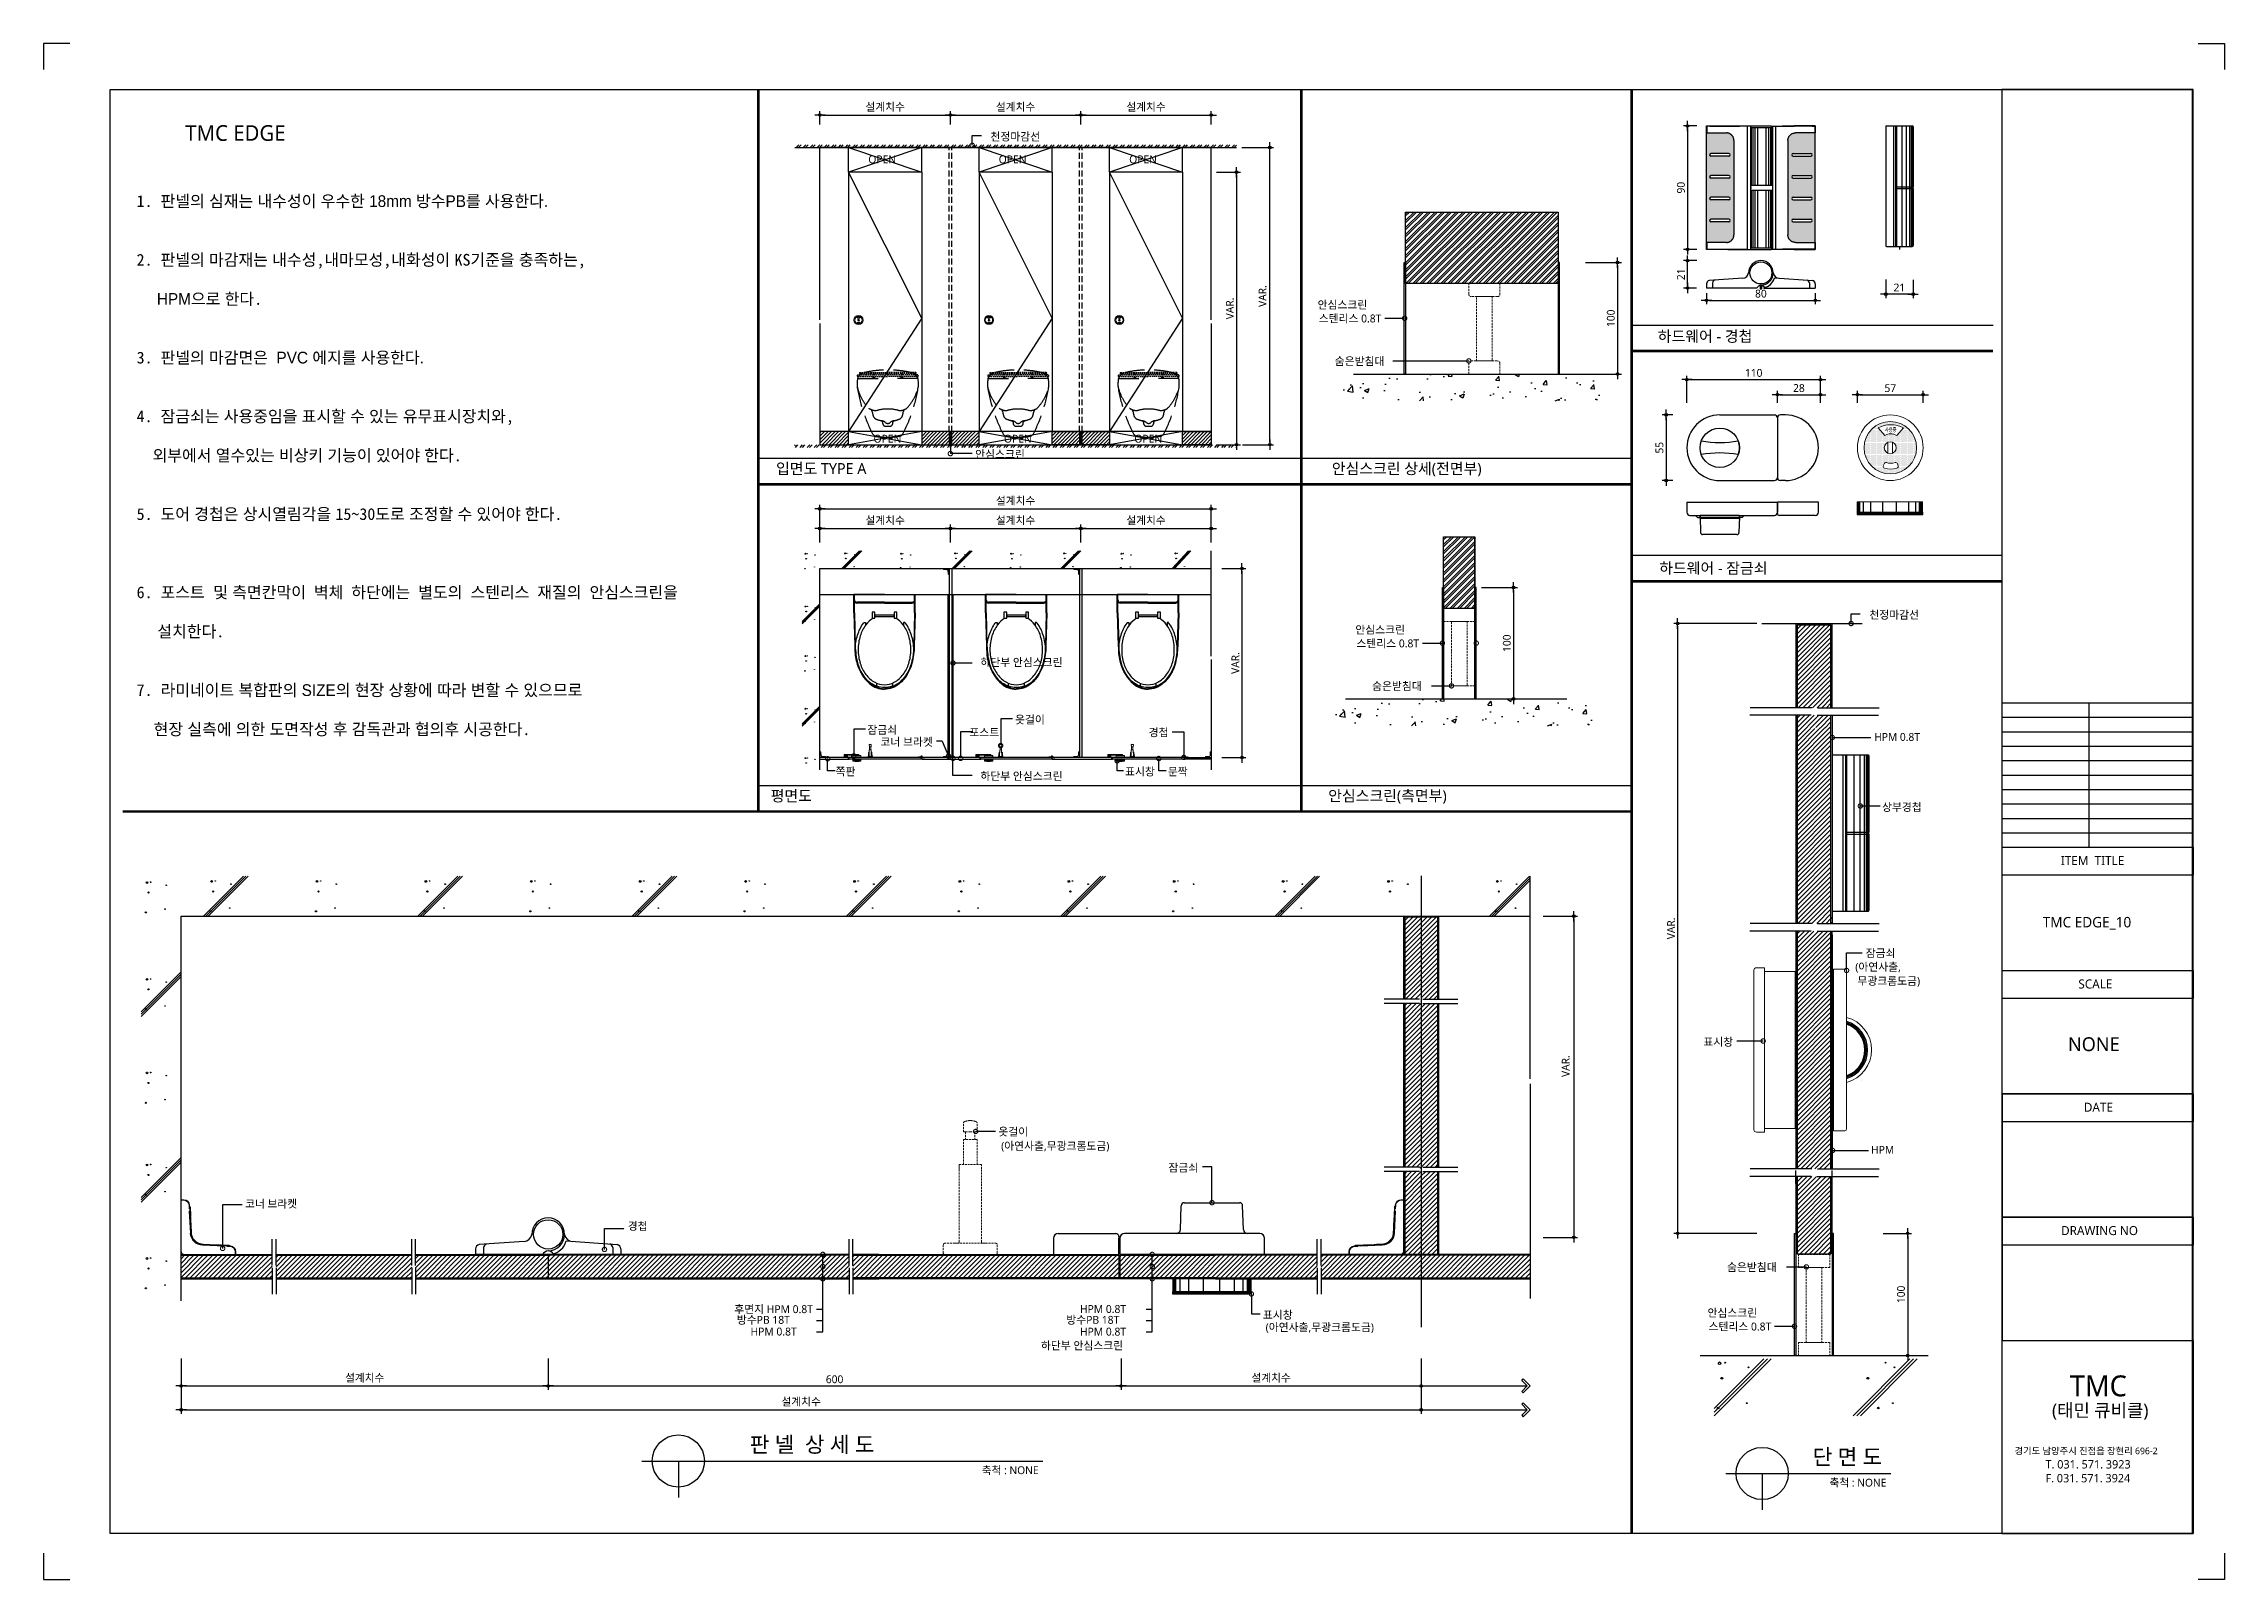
# Model space of a CAD drawing. Extents: x -256 to 8104, y -176 to 5714.
import ezdxf
from ezdxf.enums import TextEntityAlignment as Align

# ---------------------------------------------------------------- set-up
doc = ezdxf.new("R2010")
doc.units = 0
doc.header["$LTSCALE"] = 30
doc.linetypes.add('CEN', pattern=[62, 60, -1, 0, -1])
doc.linetypes.add('HIDDEN', pattern=[0.375, 0.25, -0.125])
doc.layers.get('0').update_dxf_attribs({"linetype": 'CONTINUOUS'})
doc.layers.get('DEFPOINTS').update_dxf_attribs({"linetype": 'CONTINUOUS'})
for name, color, linetype in [('02---제품선', 4, 'CONTINUOUS'), ('0_toilet', 6, 'CONTINUOUS'), ('C', 2, 'CONTINUOUS'), ('curior-0Line', 252, 'CONTINUOUS'), ('DIM', 7, 'CONTINUOUS'), ('HAT', 8, 'CONTINUOUS'), ('HID', 9, 'HIDDEN'), ('jac text', 7, 'CONTINUOUS'), ('TIT', 3, 'CONTINUOUS'), ('경첩', 4, 'CONTINUOUS'), ('문자', 3, 'CONTINUOUS'), ('부자재', 4, 'CONTINUOUS'), ('옷걸이', 4, 'CONTINUOUS'), ('잠금쇠(회전형)', 4, 'CONTINUOUS'), ('중심선', 1, 'CEN'), ('치수', 1, 'CONTINUOUS'), ('판넬', 2, 'CONTINUOUS'), ('해치', 8, 'CONTINUOUS')]:
    doc.layers.add(name, color=color, linetype=linetype)
doc.styles.add('HDW', font='gulim.ttc')
doc.styles.add('돋움', font='malgun.ttf')
doc.dimstyles.new('10', dxfattribs={"dimscale": 10, "dimtxt": 3, "dimasz": 1, "dimexe": 1.5, "dimexo": 2, "dimgap": 1, "dimtad": 1, "dimdec": 0, "dimlunit": 6, "dimtxsty": '돋움', "dimblk": 'DIMDOT', "dimcen": -1, "dimdle": 1.5, "dimclrt": 3, "dimazin": 3, "dimtfac": 1, "dimtdec": 0, "dimtix": 1, "dimtmove": 2, "dimatfit": 3, "dimldrblk": 'DIMDOT', "dimarcsym": 0})
pattern_1 = [(45, (86404.804, 5260.556), (-8.980256, 8.980256), [])]
pattern_2 = [(45, (86344.22, 5352.629), (-8.980256, 8.980256), [])]

# ---------------------------------------------------------------- blocks, each defined once
blk = doc.blocks.new('DIMDOT')
at = {"linetype": 'Continuous'}
blk.add_line((-2, 0), (2, 0), dxfattribs=at)
for radius in [0.5, 0.25]:
    blk.add_circle((0, 0), radius, dxfattribs=at)
blk = doc.blocks.new('*D260')
at = {"layer": 'DEFPOINTS', "color": 0}
for p in [(97946.5, 10876.5), (97446.5, 10820.2), (97946.5, 10820.2)]:
    blk.add_point(p, dxfattribs=at)
at = {"layer": 'DIM', "color": 0, "lineweight": -2, "ltscale": 10}
for p, q in [((97446.5, 10840.2), (97446.5, 10891.5)), ((97456.5, 10876.5), (97936.5, 10876.5)), ((97946.5, 10840.2), (97946.5, 10891.5))]:
    blk.add_line(p, q, dxfattribs=at)
at = {"layer": 'DIM', "color": 0, "lineweight": -2, "xscale": 10, "yscale": 10, "zscale": 10, "rotation": 180}
blk.add_blockref('DIMDOT', (97446.5, 10876.5), dxfattribs=at)
at = {"layer": 'DIM', "color": 0, "lineweight": -2, "xscale": 10, "yscale": 10, "zscale": 10}
blk.add_blockref('DIMDOT', (97946.5, 10876.5), dxfattribs=at)
at = {"layer": 'DIM', "color": 3, "insert": (97696.5, 10906.1), "char_height": 30, "attachment_point": 5, "style": '돋움'}
blk.add_mtext('설계치수', dxfattribs=at)
blk = doc.blocks.new('*D261')
at = {"layer": 'DEFPOINTS', "color": 0}
for p in [(98446.5, 10876.5), (97946.5, 10820.2), (98446.5, 10820.2)]:
    blk.add_point(p, dxfattribs=at)
at = {"layer": 'DIM', "color": 0, "lineweight": -2, "ltscale": 10}
for p, q in [((97946.5, 10840.2), (97946.5, 10891.5)), ((97956.5, 10876.5), (98436.5, 10876.5)), ((98446.5, 10840.2), (98446.5, 10891.5))]:
    blk.add_line(p, q, dxfattribs=at)
at = {"layer": 'DIM', "color": 0, "lineweight": -2, "xscale": 10, "yscale": 10, "zscale": 10, "rotation": 180}
blk.add_blockref('DIMDOT', (97946.5, 10876.5), dxfattribs=at)
at = {"layer": 'DIM', "color": 0, "lineweight": -2, "xscale": 10, "yscale": 10, "zscale": 10}
blk.add_blockref('DIMDOT', (98446.5, 10876.5), dxfattribs=at)
at = {"layer": 'DIM', "color": 3, "insert": (98196.5, 10906.1), "char_height": 30, "attachment_point": 5, "style": '돋움'}
blk.add_mtext('설계치수', dxfattribs=at)
blk = doc.blocks.new('*D262')
at = {"layer": 'DEFPOINTS', "color": 0}
for p in [(98946.5, 10876.5), (98446.5, 10820.2), (98946.5, 10820.2)]:
    blk.add_point(p, dxfattribs=at)
at = {"layer": 'DIM', "color": 0, "lineweight": -2, "ltscale": 10}
for p, q in [((98446.5, 10840.2), (98446.5, 10891.5)), ((98456.5, 10876.5), (98936.5, 10876.5)), ((98946.5, 10840.2), (98946.5, 10891.5))]:
    blk.add_line(p, q, dxfattribs=at)
at = {"layer": 'DIM', "color": 0, "lineweight": -2, "xscale": 10, "yscale": 10, "zscale": 10, "rotation": 180}
blk.add_blockref('DIMDOT', (98446.5, 10876.5), dxfattribs=at)
at = {"layer": 'DIM', "color": 0, "lineweight": -2, "xscale": 10, "yscale": 10, "zscale": 10}
blk.add_blockref('DIMDOT', (98946.5, 10876.5), dxfattribs=at)
at = {"layer": 'DIM', "color": 3, "insert": (98696.5, 10906.1), "char_height": 30, "attachment_point": 5, "style": '돋움'}
blk.add_mtext('설계치수', dxfattribs=at)
blk = doc.blocks.new('*D263')
at = {"layer": 'DEFPOINTS', "color": 0}
for p in [(98946.5, 10657.2), (98946.5, 9612.3), (99043.4, 9612.3)]:
    blk.add_point(p, dxfattribs=at)
at = {"layer": 'DIM', "color": 0, "lineweight": -2, "ltscale": 10}
for p, q in [((98966.5, 10657.2), (99058.4, 10657.2)), ((99043.4, 10647.2), (99043.4, 9622.3)), ((98966.5, 9612.3), (99058.4, 9612.3))]:
    blk.add_line(p, q, dxfattribs=at)
at = {"layer": 'DIM', "color": 0, "lineweight": -2, "xscale": 10, "yscale": 10, "zscale": 10}
for p, rotation in [((99043.4, 10657.2), 90), ((99043.4, 9612.3), 270)]:
    blk.add_blockref('DIMDOT', p, dxfattribs=dict(at, rotation=rotation))
at = {"layer": 'DIM', "color": 3, "insert": (99018.2, 10134.7), "char_height": 30, "attachment_point": 5, "rotation": 90, "style": '돋움'}
blk.add_mtext('VAR.', dxfattribs=at)
blk = doc.blocks.new('*D264')
at = {"layer": 'DEFPOINTS', "color": 0}
for p in [(98967.5, 9137.4), (98967.5, 8412.4), (99064.4, 8412.4)]:
    blk.add_point(p, dxfattribs=at)
at = {"layer": 'DIM', "color": 0, "lineweight": -2, "ltscale": 10}
for p, q in [((98987.5, 9137.4), (99079.4, 9137.4)), ((99064.4, 9127.4), (99064.4, 8422.4)), ((98987.5, 8412.4), (99079.4, 8412.4))]:
    blk.add_line(p, q, dxfattribs=at)
at = {"layer": 'DIM', "color": 0, "lineweight": -2, "xscale": 10, "yscale": 10, "zscale": 10}
for p, rotation in [((99064.4, 9137.4), 90), ((99064.4, 8412.4), 270)]:
    blk.add_blockref('DIMDOT', p, dxfattribs=dict(at, rotation=rotation))
at = {"layer": 'DIM', "color": 3, "insert": (99039.2, 8774.9), "char_height": 30, "attachment_point": 5, "rotation": 90, "style": '돋움'}
blk.add_mtext('VAR.', dxfattribs=at)
blk = doc.blocks.new('_DOTSMALL')
at = {"color": 0, "linetype": 'ByBlock', "const_width": 0.5}
blk.add_lwpolyline([(-0.0625, 0, 1), (0.0625, 0, 1)], format="xyb", close=True, dxfattribs=at)
blk = doc.blocks.new('A$C63EC304E')
at = {"layer": '치수', "color": 1, "xscale": 2.5, "yscale": 2.5, "zscale": 2.5, "rotation": 234.3098741996962}
blk.add_blockref('_DOTSMALL', (0.31, 0.31), dxfattribs=at)
blk = doc.blocks.new('A$C2BC9653E')
at = {"layer": '치수', "xscale": 0.3333333333333333, "yscale": 0.3333333333333333, "zscale": 0.3333333333333333}
blk.add_blockref('A$C63EC304E', (0, 0), dxfattribs=at)
blk = doc.blocks.new('A$C7FC71301')
at = {"layer": '치수', "rotation": 180}
blk.add_blockref('A$C2BC9653E', (0.21, 0.21), dxfattribs=at)
blk = doc.blocks.new('A$C4A20372B')
at = {"layer": '치수'}
blk.add_blockref('A$C7FC71301', (0, 0), dxfattribs=at)
blk = doc.blocks.new('A$C566469F5')
at = {"layer": '치수'}
blk.add_blockref('A$C4A20372B', (0, 0), dxfattribs=at)
blk = doc.blocks.new('A$C7E317CD4')
at = {"layer": '해치', "xscale": 2, "yscale": 2, "zscale": 2}
blk.add_blockref('A$C566469F5', (0, 0), dxfattribs=at)
blk = doc.blocks.new('A$C601D7F27')
at = {"layer": '치수'}
blk.add_blockref('A$C7E317CD4', (0, 0), dxfattribs=at)
blk = doc.blocks.new('A$C38802C08')
at = {"layer": '치수'}
blk.add_blockref('A$C601D7F27', (0, 0), dxfattribs=at)
blk = doc.blocks.new('*D265')
at = {"layer": 'DEFPOINTS', "color": 0}
for p in [(98946.5, 9290.9), (98446.5, 9217.8), (98946.5, 9217.8)]:
    blk.add_point(p, dxfattribs=at)
at = {"layer": 'DIM', "color": 0, "lineweight": -2, "ltscale": 10}
for p, q in [((98446.5, 9237.8), (98446.5, 9305.9)), ((98456.5, 9290.9), (98936.5, 9290.9)), ((98946.5, 9237.8), (98946.5, 9305.9))]:
    blk.add_line(p, q, dxfattribs=at)
at = {"layer": 'DIM', "color": 0, "lineweight": -2, "xscale": 10, "yscale": 10, "zscale": 10, "rotation": 180}
blk.add_blockref('DIMDOT', (98446.5, 9290.9), dxfattribs=at)
at = {"layer": 'DIM', "color": 0, "lineweight": -2, "xscale": 10, "yscale": 10, "zscale": 10}
blk.add_blockref('DIMDOT', (98946.5, 9290.9), dxfattribs=at)
at = {"layer": 'DIM', "color": 3, "insert": (98696.5, 9320.6), "char_height": 30, "attachment_point": 5, "style": '돋움'}
blk.add_mtext('설계치수', dxfattribs=at)
blk = doc.blocks.new('*D266')
at = {"layer": 'DEFPOINTS', "color": 0}
for p in [(98946.5, 9366.3), (97446.5, 9217.8), (98946.5, 9217.8)]:
    blk.add_point(p, dxfattribs=at)
at = {"layer": 'DIM', "color": 0, "lineweight": -2, "ltscale": 10}
for p, q in [((97446.5, 9237.8), (97446.5, 9381.3)), ((97456.5, 9366.3), (98936.5, 9366.3)), ((98946.5, 9237.8), (98946.5, 9381.3))]:
    blk.add_line(p, q, dxfattribs=at)
at = {"layer": 'DIM', "color": 0, "lineweight": -2, "xscale": 10, "yscale": 10, "zscale": 10, "rotation": 180}
blk.add_blockref('DIMDOT', (97446.5, 9366.3), dxfattribs=at)
at = {"layer": 'DIM', "color": 0, "lineweight": -2, "xscale": 10, "yscale": 10, "zscale": 10}
blk.add_blockref('DIMDOT', (98946.5, 9366.3), dxfattribs=at)
at = {"layer": 'DIM', "color": 3, "insert": (98196.5, 9395.9), "char_height": 30, "attachment_point": 5, "style": '돋움'}
blk.add_mtext('설계치수', dxfattribs=at)
blk = doc.blocks.new('*D267')
at = {"layer": 'DEFPOINTS', "color": 0}
for p in [(98446.5, 9290.9), (97946.5, 9217.8), (98446.5, 9217.8)]:
    blk.add_point(p, dxfattribs=at)
at = {"layer": 'DIM', "color": 0, "lineweight": -2, "ltscale": 10}
for p, q in [((97946.5, 9237.8), (97946.5, 9305.9)), ((97956.5, 9290.9), (98436.5, 9290.9)), ((98446.5, 9237.8), (98446.5, 9305.9))]:
    blk.add_line(p, q, dxfattribs=at)
at = {"layer": 'DIM', "color": 0, "lineweight": -2, "xscale": 10, "yscale": 10, "zscale": 10, "rotation": 180}
blk.add_blockref('DIMDOT', (97946.5, 9290.9), dxfattribs=at)
at = {"layer": 'DIM', "color": 0, "lineweight": -2, "xscale": 10, "yscale": 10, "zscale": 10}
blk.add_blockref('DIMDOT', (98446.5, 9290.9), dxfattribs=at)
at = {"layer": 'DIM', "color": 3, "insert": (98196.5, 9320.6), "char_height": 30, "attachment_point": 5, "style": '돋움'}
blk.add_mtext('설계치수', dxfattribs=at)
blk = doc.blocks.new('*D268')
at = {"layer": 'DEFPOINTS', "color": 0}
for p in [(97946.5, 9290.9), (97446.5, 9217.8), (97946.5, 9217.8)]:
    blk.add_point(p, dxfattribs=at)
at = {"layer": 'DIM', "color": 0, "lineweight": -2, "ltscale": 10}
for p, q in [((97446.5, 9237.8), (97446.5, 9305.9)), ((97456.5, 9290.9), (97936.5, 9290.9)), ((97946.5, 9237.8), (97946.5, 9305.9))]:
    blk.add_line(p, q, dxfattribs=at)
at = {"layer": 'DIM', "color": 0, "lineweight": -2, "xscale": 10, "yscale": 10, "zscale": 10, "rotation": 180}
blk.add_blockref('DIMDOT', (97446.5, 9290.9), dxfattribs=at)
at = {"layer": 'DIM', "color": 0, "lineweight": -2, "xscale": 10, "yscale": 10, "zscale": 10}
blk.add_blockref('DIMDOT', (97946.5, 9290.9), dxfattribs=at)
at = {"layer": 'DIM', "color": 3, "insert": (97696.5, 9320.6), "char_height": 30, "attachment_point": 5, "style": '돋움'}
blk.add_mtext('설계치수', dxfattribs=at)
blk = doc.blocks.new('*D269')
at = {"layer": 'DEFPOINTS', "color": 0}
for p in [(101282, 9861.8), (100770, 9753.2), (101282, 9753.2)]:
    blk.add_point(p, dxfattribs=at)
at = {"layer": 'DIM', "color": 0, "lineweight": -2, "ltscale": 10}
for p, q in [((100770, 9773.2), (100770, 9876.8)), ((101282, 9773.2), (101282, 9876.8)), ((100780, 9861.8), (101272, 9861.8))]:
    blk.add_line(p, q, dxfattribs=at)
at = {"layer": 'DIM', "color": 0, "lineweight": -2, "xscale": 10, "yscale": 10, "zscale": 10, "rotation": 180}
blk.add_blockref('DIMDOT', (100770, 9861.8), dxfattribs=at)
at = {"layer": 'DIM', "color": 0, "lineweight": -2, "xscale": 10, "yscale": 10, "zscale": 10}
blk.add_blockref('DIMDOT', (101282, 9861.8), dxfattribs=at)
at = {"layer": 'DIM', "color": 3, "insert": (101026, 9887.4), "char_height": 30, "attachment_point": 5, "style": '돋움'}
blk.add_mtext('110', dxfattribs=at)
blk = doc.blocks.new('*D270')
at = {"layer": 'DEFPOINTS', "color": 0}
for p in [(101282, 9803.9), (101117, 9753.2), (101282, 9753.2)]:
    blk.add_point(p, dxfattribs=at)
at = {"layer": 'DIM', "color": 0, "lineweight": -2, "ltscale": 10}
for p, q in [((101117, 9773.2), (101117, 9818.9)), ((101127, 9803.9), (101272, 9803.9)), ((101282, 9773.2), (101282, 9818.9))]:
    blk.add_line(p, q, dxfattribs=at)
at = {"layer": 'DIM', "color": 0, "lineweight": -2, "xscale": 10, "yscale": 10, "zscale": 10, "rotation": 180}
blk.add_blockref('DIMDOT', (101117, 9803.9), dxfattribs=at)
at = {"layer": 'DIM', "color": 0, "lineweight": -2, "xscale": 10, "yscale": 10, "zscale": 10}
blk.add_blockref('DIMDOT', (101282, 9803.9), dxfattribs=at)
at = {"layer": 'DIM', "color": 3, "insert": (101199.5, 9829.4), "char_height": 30, "attachment_point": 5, "style": '돋움'}
blk.add_mtext('28', dxfattribs=at)
blk = doc.blocks.new('*D271')
at = {"layer": 'DEFPOINTS', "color": 0}
for p in [(101675.7, 9803.9), (101423.7, 9753.2), (101675.7, 9753.2)]:
    blk.add_point(p, dxfattribs=at)
at = {"layer": 'DIM', "color": 0, "lineweight": -2, "ltscale": 10}
for p, q in [((101423.7, 9773.2), (101423.7, 9818.9)), ((101433.7, 9803.9), (101665.7, 9803.9)), ((101675.7, 9773.2), (101675.7, 9818.9))]:
    blk.add_line(p, q, dxfattribs=at)
at = {"layer": 'DIM', "color": 0, "lineweight": -2, "xscale": 10, "yscale": 10, "zscale": 10, "rotation": 180}
blk.add_blockref('DIMDOT', (101423.7, 9803.9), dxfattribs=at)
at = {"layer": 'DIM', "color": 0, "lineweight": -2, "xscale": 10, "yscale": 10, "zscale": 10}
blk.add_blockref('DIMDOT', (101675.7, 9803.9), dxfattribs=at)
at = {"layer": 'DIM', "color": 3, "insert": (101549.7, 9829.1), "char_height": 30, "attachment_point": 5, "style": '돋움'}
blk.add_mtext('57', dxfattribs=at)
blk = doc.blocks.new('*D272')
at = {"layer": 'DEFPOINTS', "color": 0}
for p in [(100827.6, 10834.6), (100772.6, 10361.5), (100827.6, 10361.5)]:
    blk.add_point(p, dxfattribs=at)
at = {"layer": 'DIM', "color": 0, "lineweight": -2, "ltscale": 10}
for p, q in [((100807.6, 10834.6), (100757.6, 10834.6)), ((100772.6, 10824.6), (100772.6, 10371.5)), ((100807.6, 10361.5), (100757.6, 10361.5))]:
    blk.add_line(p, q, dxfattribs=at)
at = {"layer": 'DIM', "color": 0, "lineweight": -2, "xscale": 10, "yscale": 10, "zscale": 10}
for p, rotation in [((100772.6, 10834.6), 90), ((100772.6, 10361.5), 270)]:
    blk.add_blockref('DIMDOT', p, dxfattribs=dict(at, rotation=rotation))
at = {"layer": 'DIM', "color": 3, "insert": (100747.1, 10598), "char_height": 30, "attachment_point": 5, "rotation": 90, "style": '돋움'}
blk.add_mtext('90', dxfattribs=at)
blk = doc.blocks.new('*D273')
at = {"layer": 'DEFPOINTS', "color": 0}
for p in [(100845.2, 10213.2), (101262.3, 10213.2), (101262.3, 10165.9)]:
    blk.add_point(p, dxfattribs=at)
at = {"layer": 'DIM', "color": 0, "lineweight": -2, "ltscale": 10}
for p, q in [((100845.2, 10193.2), (100845.2, 10150.9)), ((100855.2, 10165.9), (101252.3, 10165.9)), ((101262.3, 10193.2), (101262.3, 10150.9))]:
    blk.add_line(p, q, dxfattribs=at)
at = {"layer": 'DIM', "color": 0, "lineweight": -2, "xscale": 10, "yscale": 10, "zscale": 10, "rotation": 180}
blk.add_blockref('DIMDOT', (100845.2, 10165.9), dxfattribs=at)
at = {"layer": 'DIM', "color": 0, "lineweight": -2, "xscale": 10, "yscale": 10, "zscale": 10}
blk.add_blockref('DIMDOT', (101262.3, 10165.9), dxfattribs=at)
at = {"layer": 'DIM', "color": 3, "insert": (101053.7, 10191.4), "char_height": 30, "attachment_point": 5, "style": '돋움'}
blk.add_mtext('80', dxfattribs=at)
blk = doc.blocks.new('*D274')
at = {"layer": 'DEFPOINTS', "color": 0}
for p in [(100772.6, 10318.2), (100827.6, 10318.2), (100826.9, 10213.2)]:
    blk.add_point(p, dxfattribs=at)
at = {"layer": 'DIM', "color": 0, "lineweight": -2, "ltscale": 10}
for p, q in [((100807.6, 10318.2), (100757.6, 10318.2)), ((100772.6, 10223.2), (100772.6, 10308.2)), ((100806.9, 10213.2), (100757.6, 10213.2))]:
    blk.add_line(p, q, dxfattribs=at)
at = {"layer": 'DIM', "color": 0, "lineweight": -2, "xscale": 10, "yscale": 10, "zscale": 10}
for p, rotation in [((100772.6, 10318.2), 90), ((100772.6, 10213.2), 270)]:
    blk.add_blockref('DIMDOT', p, dxfattribs=dict(at, rotation=rotation))
at = {"layer": 'DIM', "color": 3, "insert": (100747.3, 10265.7), "char_height": 30, "attachment_point": 5, "rotation": 90, "style": '돋움'}
blk.add_mtext('21', dxfattribs=at)
blk = doc.blocks.new('*D275')
at = {"layer": 'DEFPOINTS', "color": 0}
for p in [(101532.1, 10265.4), (101637.1, 10264.7), (101532.1, 10189.7)]:
    blk.add_point(p, dxfattribs=at)
at = {"layer": 'DIM', "color": 0, "lineweight": -2, "ltscale": 10}
for p, q in [((101532.1, 10245.4), (101532.1, 10174.7)), ((101637.1, 10244.7), (101637.1, 10174.7)), ((101627.1, 10189.7), (101542.1, 10189.7))]:
    blk.add_line(p, q, dxfattribs=at)
at = {"layer": 'DIM', "color": 0, "lineweight": -2, "xscale": 10, "yscale": 10, "zscale": 10, "rotation": 180}
blk.add_blockref('DIMDOT', (101532.1, 10189.7), dxfattribs=at)
at = {"layer": 'DIM', "color": 0, "lineweight": -2, "xscale": 10, "yscale": 10, "zscale": 10}
blk.add_blockref('DIMDOT', (101637.1, 10189.7), dxfattribs=at)
at = {"layer": 'DIM', "color": 3, "insert": (101584.6, 10215.1), "char_height": 30, "attachment_point": 5, "style": '돋움'}
blk.add_mtext('21', dxfattribs=at)
blk = doc.blocks.new('A$C10E41893')
at = {"layer": '부자재'}
for p, q in [((6, 0), (6, 196)), ((123, 196), (6, 196)), ((123, 192), (6, 192)), ((55, 0), (55, 177)), ((61, 0), (61, 177)), ((6, 0), (6, -196)), ((55, 0), (55, -177)), ((61, 0), (61, -177)), ((123, -192), (6, -192)), ((123, -196), (6, -196))]:
    blk.add_line(p, q, dxfattribs=at)
for points in [[(123, 196, -0.012538), (123, 196), (335, 190, -0.055395), (445, 175, -0.154276), (577, 93, -0.179504), (612, 0, -0.179504)], [(123, 192, -0.012538), (123, 192), (335, 187, -0.055395), (444, 172, -0.154276), (574, 91, -0.179504), (608, 0, -0.179504)], [(157, -72, 0.089162), (200, -119, 0.085733), (270, -155, 0.075373), (359, -168, 0.075373), (447, -155, 0.085733), (517, -119, 0.106084), (567, -62, 0.126931), (583, 0, 0.126931), (567, 62, 0.106084), (517, 119, 0.085733), (447, 155, 0.075373), (359, 168, 0.075373), (270, 155, 0.085733), (200, 119, 0.089162), (157, 72)], [(572, 51), (589, 51), (589, 60, 0.021185), (583, 71, 0.106084), (528, 134, 0.085733), (453, 172, 0.075373), (359, 187, 0.075373), (265, 172, 0.085733), (189, 134, 0.007337), (184, 130), (184, 122), (205, 122)], [(123, -196, 0.012538), (123, -196), (335, -190, 0.055395), (445, -175, 0.154276), (577, -93, 0.179504), (612, 0, 0.179504)], [(123, -192, 0.012538), (123, -192), (335, -187, 0.055395), (444, -172, 0.154276), (574, -91, 0.179504), (608, 0, 0.179504)], [(589, -51, 0.090214), (598, 0, 0.090214), (589, 51, 0.106084)], [(572, -51), (589, -51), (589, -60, -0.021185), (583, -71, -0.106084), (528, -134, -0.085733), (453, -172, -0.075373), (359, -187, -0.075373), (265, -172, -0.085733), (189, -134, -0.007337), (184, -130), (184, -122), (205, -122)]]:
    blk.add_lwpolyline(points, format="xyb", dxfattribs=at)
blk.add_lwpolyline([(138, -61), (119, -61), (119, -79), (157, -79), (157, -61), (138, -61), (147, -61), (147, 61), (138, 61), (157, 61), (157, 79), (119, 79), (119, 61), (138, 61), (138, -61), (119, -61)], dxfattribs=at)
for centre, start, end in [((40, 177), 0, 90), ((46, 177), 0, 90), ((40, -177), 270, 0), ((46, -177), 270, 0)]:
    blk.add_arc(centre, 15, start, end, dxfattribs=at)
blk = doc.blocks.new('A$C460A2A32')
at = {"color": 0}
for p, q in [((3, 20), (0, 16)), ((3, 20), (9, 20)), ((4, 10), (162, 10)), ((9, 20), (162, 20)), ((13, 32), (11, 30)), ((13, 32), (162, 32)), ((13, 27), (162, 27)), ((312, 32), (162, 32)), ((312, 27), (162, 27)), ((316, 20), (162, 20)), ((321, 10), (162, 10)), ((312, 32), (313, 30)), ((322, 20), (316, 20)), ((322, 20), (324, 16))]:
    blk.add_line(p, q, dxfattribs=at)
for centre, radius, start, end in [((4, 14), 4, 150.0107, 270), ((13, 29), 2, 135, 270), ((109, 28), 26, 182.6717, 198.4118), ((109, 10), 26, 180, 202.6199), ((107, 28), 23, 183.0205, 200.9186), ((107, 10), 23, 180, 205.7715), ((69, 10), 23, 334.2285, 0), ((69, 28), 23, 339.0814, 356.9795), ((67, 10), 26, 337.3801, 0), ((67, 28), 26, 341.5882, 357.3283), ((257, 10), 26, 180, 202.6199), ((257, 28), 26, 182.6717, 198.4118), ((256, 28), 23, 183.0205, 200.9186), ((256, 10), 23, 180, 205.7715), ((217, 10), 23, 334.2285, 0), ((217, 28), 23, 339.0814, 356.9795), ((216, 28), 26, 341.5882, 357.3283), ((216, 10), 26, 337.3801, 0), ((312, 29), 2, 270, 45), ((321, 14), 4, 270, 29.9893)]:
    blk.add_arc(centre, radius, start, end, dxfattribs=at)
blk = doc.blocks.new('*D276')
at = {"layer": 'DEFPOINTS', "color": 0}
for p in [(100735.7, 9726.7), (100690, 9474.7), (100735.7, 9474.7)]:
    blk.add_point(p, dxfattribs=at)
at = {"layer": 'DIM', "color": 0, "lineweight": -2, "ltscale": 10}
for p, q in [((100715.7, 9726.7), (100675, 9726.7)), ((100690, 9716.7), (100690, 9484.7)), ((100715.7, 9474.7), (100675, 9474.7))]:
    blk.add_line(p, q, dxfattribs=at)
at = {"layer": 'DIM', "color": 0, "lineweight": -2, "xscale": 10, "yscale": 10, "zscale": 10}
for p, rotation in [((100690, 9726.7), 90), ((100690, 9474.7), 270)]:
    blk.add_blockref('DIMDOT', p, dxfattribs=dict(at, rotation=rotation))
at = {"layer": 'DIM', "color": 3, "insert": (100664.7, 9600.7), "char_height": 30, "attachment_point": 5, "rotation": 90, "style": '돋움'}
blk.add_mtext('55', dxfattribs=at)
blk = doc.blocks.new('*D277')
at = {"layer": 'DEFPOINTS', "color": 0}
for p in [(101058.6, 8926.7), (100734.6, 6587.7), (101058.6, 6587.7)]:
    blk.add_point(p, dxfattribs=at)
at = {"layer": 'DIM', "color": 0, "lineweight": -2, "ltscale": 10}
for p, q in [((101038.6, 8926.7), (100719.6, 8926.7)), ((100734.6, 8916.7), (100734.6, 6597.7)), ((101038.6, 6587.7), (100719.6, 6587.7))]:
    blk.add_line(p, q, dxfattribs=at)
at = {"layer": 'DIM', "color": 0, "lineweight": -2, "xscale": 10, "yscale": 10, "zscale": 10}
for p, rotation in [((100734.6, 8926.7), 90), ((100734.6, 6587.7), 270)]:
    blk.add_blockref('DIMDOT', p, dxfattribs=dict(at, rotation=rotation))
at = {"layer": 'DIM', "color": 3, "insert": (100709.3, 7757.2), "char_height": 30, "attachment_point": 5, "rotation": 90, "style": '돋움'}
blk.add_mtext('VAR.', dxfattribs=at)
blk = doc.blocks.new('A$C13EB2441')
for p, q in [((0.84, 7.37), (0.84, 14.11)), ((0.84, 6.74), (0.84, 0))]:
    blk.add_line(p, q)
blk = doc.blocks.new('*D278')
at = {"layer": 'DEFPOINTS', "color": 0}
for p in [(101502.1, 6587.7), (101502.1, 6119.4), (101616.4, 6119.4)]:
    blk.add_point(p, dxfattribs=at)
at = {"layer": 'DIM', "color": 0, "lineweight": -2, "ltscale": 10}
for p, q in [((101522.1, 6587.7), (101631.4, 6587.7)), ((101616.4, 6577.7), (101616.4, 6129.4)), ((101522.1, 6119.4), (101631.4, 6119.4))]:
    blk.add_line(p, q, dxfattribs=at)
at = {"layer": 'DIM', "color": 0, "lineweight": -2, "xscale": 10, "yscale": 10, "zscale": 10}
for p, rotation in [((101616.4, 6587.7), 90), ((101616.4, 6119.4), 270)]:
    blk.add_blockref('DIMDOT', p, dxfattribs=dict(at, rotation=rotation))
at = {"layer": 'DIM', "color": 3, "insert": (101590.8, 6353.6), "char_height": 30, "attachment_point": 5, "rotation": 90, "style": '돋움'}
blk.add_mtext('100', dxfattribs=at)
blk = doc.blocks.new('*D279')
at = {"layer": 'DEFPOINTS', "color": 0}
for p in [(99962.5, 9064.8), (99962.5, 8637.3), (100105.4, 8637.3)]:
    blk.add_point(p, dxfattribs=at)
at = {"layer": 'DIM', "color": 0, "lineweight": -2, "ltscale": 10}
for p, q in [((99982.5, 9064.8), (100120.4, 9064.8)), ((100105.4, 9054.8), (100105.4, 8647.3)), ((99982.5, 8637.3), (100120.4, 8637.3))]:
    blk.add_line(p, q, dxfattribs=at)
at = {"layer": 'DIM', "color": 0, "lineweight": -2, "xscale": 10, "yscale": 10, "zscale": 10}
for p, rotation in [((100105.4, 9064.8), 90), ((100105.4, 8637.3), 270)]:
    blk.add_blockref('DIMDOT', p, dxfattribs=dict(at, rotation=rotation))
at = {"layer": 'DIM', "color": 3, "insert": (100079.8, 8851), "char_height": 30, "attachment_point": 5, "rotation": 90, "style": '돋움'}
blk.add_mtext('100', dxfattribs=at)
blk = doc.blocks.new('*D280')
at = {"layer": 'DEFPOINTS', "color": 0}
for p in [(99043.4, 10752.1), (99170.8, 10752.1), (99045.9, 9612.3)]:
    blk.add_point(p, dxfattribs=at)
at = {"layer": 'DIM', "color": 0, "lineweight": -2, "ltscale": 10}
for p, q in [((99063.4, 10752.1), (99185.8, 10752.1)), ((99170.8, 9622.3), (99170.8, 10742.1)), ((99065.9, 9612.3), (99185.8, 9612.3))]:
    blk.add_line(p, q, dxfattribs=at)
at = {"layer": 'DIM', "color": 0, "lineweight": -2, "xscale": 10, "yscale": 10, "zscale": 10}
for p, rotation in [((99170.8, 10752.1), 90), ((99170.8, 9612.3), 270)]:
    blk.add_blockref('DIMDOT', p, dxfattribs=dict(at, rotation=rotation))
at = {"layer": 'DIM', "color": 3, "insert": (99143.5, 10182.2), "char_height": 30, "attachment_point": 5, "rotation": 90, "style": '돋움'}
blk.add_mtext('VAR.', dxfattribs=at)
blk = doc.blocks.new('*D281')
at = {"layer": 'DEFPOINTS', "color": 0}
for p in [(100361.1, 10310.8), (100361.1, 9883.4), (100504, 9883.4)]:
    blk.add_point(p, dxfattribs=at)
at = {"layer": 'DIM', "color": 0, "lineweight": -2, "ltscale": 10}
for p, q in [((100381.1, 10310.8), (100519, 10310.8)), ((100504, 10300.8), (100504, 9893.4)), ((100381.1, 9883.4), (100519, 9883.4))]:
    blk.add_line(p, q, dxfattribs=at)
at = {"layer": 'DIM', "color": 0, "lineweight": -2, "xscale": 10, "yscale": 10, "zscale": 10}
for p, rotation in [((100504, 10310.8), 90), ((100504, 9883.4), 270)]:
    blk.add_blockref('DIMDOT', p, dxfattribs=dict(at, rotation=rotation))
at = {"layer": 'DIM', "color": 3, "insert": (100478.4, 10097.1), "char_height": 30, "attachment_point": 5, "rotation": 90, "style": '돋움'}
blk.add_mtext('100', dxfattribs=at)
blk = doc.blocks.new('*D282')
at = {"layer": 'DEFPOINTS', "color": 0}
for p in [(94997.6, 6128.1), (96404.7, 6128.1), (96404.7, 6002.4)]:
    blk.add_point(p, dxfattribs=at)
at = {"layer": 'DIM', "color": 0, "lineweight": -2, "ltscale": 10}
for p, q in [((94997.6, 6108.1), (94997.6, 5987.4)), ((96404.7, 6108.1), (96404.7, 5987.4)), ((95007.6, 6002.4), (96394.7, 6002.4))]:
    blk.add_line(p, q, dxfattribs=at)
at = {"layer": 'DIM', "color": 0, "lineweight": -2, "xscale": 10, "yscale": 10, "zscale": 10, "rotation": 180}
blk.add_blockref('DIMDOT', (94997.6, 6002.4), dxfattribs=at)
at = {"layer": 'DIM', "color": 0, "lineweight": -2, "xscale": 10, "yscale": 10, "zscale": 10}
blk.add_blockref('DIMDOT', (96404.7, 6002.4), dxfattribs=at)
at = {"layer": 'DIM', "color": 3, "insert": (95701.2, 6032.1), "char_height": 30, "attachment_point": 5, "style": '돋움'}
blk.add_mtext('설계치수', dxfattribs=at)
blk = doc.blocks.new('*D283')
at = {"layer": 'DEFPOINTS', "color": 0}
for p in [(94997.6, 6128.1), (99751.5, 6128.1), (99751.5, 5911)]:
    blk.add_point(p, dxfattribs=at)
at = {"layer": 'DIM', "color": 0, "lineweight": -2, "ltscale": 10}
for p, q in [((94997.6, 6108.1), (94997.6, 5896)), ((99751.5, 6108.1), (99751.5, 5896)), ((95007.6, 5911), (99741.5, 5911))]:
    blk.add_line(p, q, dxfattribs=at)
at = {"layer": 'DIM', "color": 0, "lineweight": -2, "xscale": 10, "yscale": 10, "zscale": 10, "rotation": 180}
blk.add_blockref('DIMDOT', (94997.6, 5911), dxfattribs=at)
at = {"layer": 'DIM', "color": 0, "lineweight": -2, "xscale": 10, "yscale": 10, "zscale": 10}
blk.add_blockref('DIMDOT', (99751.5, 5911), dxfattribs=at)
at = {"layer": 'DIM', "color": 3, "insert": (97374.6, 5940.6), "char_height": 30, "attachment_point": 5, "style": '돋움'}
blk.add_mtext('설계치수', dxfattribs=at)
blk = doc.blocks.new('*D284')
at = {"layer": 'DEFPOINTS', "color": 0}
for p in [(98600.7, 6128.1), (99751.5, 6128.1), (99751.5, 6002.4)]:
    blk.add_point(p, dxfattribs=at)
at = {"layer": 'DIM', "color": 0, "lineweight": -2, "ltscale": 10}
for p, q in [((98600.7, 6108.1), (98600.7, 5987.4)), ((99751.5, 6108.1), (99751.5, 5987.4)), ((98610.7, 6002.4), (99741.5, 6002.4))]:
    blk.add_line(p, q, dxfattribs=at)
at = {"layer": 'DIM', "color": 0, "lineweight": -2, "xscale": 10, "yscale": 10, "zscale": 10, "rotation": 180}
blk.add_blockref('DIMDOT', (98600.7, 6002.4), dxfattribs=at)
at = {"layer": 'DIM', "color": 0, "lineweight": -2, "xscale": 10, "yscale": 10, "zscale": 10}
blk.add_blockref('DIMDOT', (99751.5, 6002.4), dxfattribs=at)
at = {"layer": 'DIM', "color": 3, "insert": (99176.1, 6032.1), "char_height": 30, "attachment_point": 5, "style": '돋움'}
blk.add_mtext('설계치수', dxfattribs=at)
blk = doc.blocks.new('*D285')
at = {"layer": 'DEFPOINTS', "color": 0}
for p in [(96404.7, 6128.1), (98600.7, 6128.1), (98600.7, 6002.4)]:
    blk.add_point(p, dxfattribs=at)
at = {"layer": 'DIM', "color": 0, "lineweight": -2, "ltscale": 10}
for p, q in [((96404.7, 6108.1), (96404.7, 5987.4)), ((98600.7, 6108.1), (98600.7, 5987.4)), ((96414.7, 6002.4), (98590.7, 6002.4))]:
    blk.add_line(p, q, dxfattribs=at)
at = {"layer": 'DIM', "color": 0, "lineweight": -2, "xscale": 10, "yscale": 10, "zscale": 10, "rotation": 180}
blk.add_blockref('DIMDOT', (96404.7, 6002.4), dxfattribs=at)
at = {"layer": 'DIM', "color": 0, "lineweight": -2, "xscale": 10, "yscale": 10, "zscale": 10}
blk.add_blockref('DIMDOT', (98600.7, 6002.4), dxfattribs=at)
at = {"layer": 'DIM', "color": 3, "insert": (97502.7, 6027.9), "char_height": 30, "attachment_point": 5, "style": '돋움'}
blk.add_mtext('600', dxfattribs=at)
blk = doc.blocks.new('A$C06B31977')
for p, q in [((1.26, 11.06), (1.26, 21.17)), ((1.26, 10.11), (1.26, 0))]:
    blk.add_line(p, q)
blk = doc.blocks.new('*D286')
at = {"layer": 'DEFPOINTS', "color": 0}
for p in [(100198.4, 7803.8), (100198.4, 6572.4), (100336.2, 6572.4)]:
    blk.add_point(p, dxfattribs=at)
at = {"layer": 'DIM', "color": 0, "lineweight": -2, "ltscale": 10}
for p, q in [((100218.4, 7803.8), (100351.2, 7803.8)), ((100336.2, 7793.8), (100336.2, 6582.4)), ((100218.4, 6572.4), (100351.2, 6572.4))]:
    blk.add_line(p, q, dxfattribs=at)
at = {"layer": 'DIM', "color": 0, "lineweight": -2, "xscale": 10, "yscale": 10, "zscale": 10}
for p, rotation in [((100336.2, 7803.8), 90), ((100336.2, 6572.4), 270)]:
    blk.add_blockref('DIMDOT', p, dxfattribs=dict(at, rotation=rotation))
at = {"layer": 'DIM', "color": 3, "insert": (100305.4, 7229), "char_height": 30, "attachment_point": 5, "rotation": 90, "style": '돋움'}
blk.add_mtext('VAR.', dxfattribs=at)
blk = doc.blocks.new('EDGE_10', base_point=(94726.3, 5436.3))
h = blk.add_hatch()
h.set_pattern_fill('ANSI31', color=3, scale=3, angle=180)
h.set_pattern_definition([(225, (94764.804, 5260.556), (6.735192, -6.735192), [])])
h.paths.add_polyline_path([(97556.5, 9662.3), (97446.5, 9662.3), (97446.5, 9612.3), (97556.5, 9612.3)])
h.paths.add_polyline_path([(97941.5, 9662.3), (97836.5, 9662.3), (97836.5, 9612.3), (97941.5, 9612.3)])
h.paths.add_polyline_path([(98056.5, 9662.3), (97951.5, 9662.3), (97951.5, 9612.3), (98056.5, 9612.3)])
h.paths.add_polyline_path([(98441.5, 9662.3), (98336.5, 9662.3), (98336.5, 9612.3), (98441.5, 9612.3)])
h.paths.add_polyline_path([(98556.5, 9662.3), (98451.5, 9662.3), (98451.5, 9612.3), (98556.5, 9612.3)])
h.paths.add_polyline_path([(98946.5, 9662.3), (98836.5, 9662.3), (98836.5, 9612.3), (98946.5, 9612.3)])
h = blk.add_hatch()
h.set_pattern_fill('ANSI31', color=2, style=0)
h.set_pattern_definition([(45, (94764.8044, 5260.5557), (-2.245064, 2.245064), [])])
h.paths.add_polyline_path([(97951.5, 9662.3), (97941.5, 9662.3), (97941.5, 9612.3), (97951.5, 9612.3)])
h = blk.add_hatch()
h.set_pattern_fill('ANSI31', color=2, style=0)
h.set_pattern_definition([(45, (95264.8044, 5260.5557), (-2.245064, 2.245064), [])])
h.paths.add_polyline_path([(98451.5, 9662.3), (98441.5, 9662.3), (98441.5, 9612.3), (98451.5, 9612.3)])
h = blk.add_hatch()
h.set_pattern_fill('ANSI31', color=2, style=0)
h.set_pattern_definition([(45, (97942.9707, 7100.545), (-2.245064, 2.245064), [])])
h.paths.add_polyline_path([(99837.5, 9064.8), (99832.5, 9064.8), (99832.5, 8853.1, -1), (99832.5, 8848.9), (99832.5, 8637.3), (99837.5, 8637.3)])
h.paths.add_polyline_path([(99962.5, 8848.9, -1), (99962.5, 8853.1), (99962.5, 9064.8), (99957.5, 9064.8), (99957.5, 8637.3), (99962.5, 8637.3)])
at = {"layer": 'HAT'}
h = blk.add_hatch(dxfattribs=at)
h.set_pattern_fill('ANSI32', color=256, scale=2, style=0)
h.set_pattern_definition([(45, (86110.435, 5119.08), (-13.470384, 13.470384), []), (45, (86119.415, 5119.08), (-13.470384, 13.470384), [])])
h.paths.add_polyline_path([(97349.8, 10762.1), (99043.4, 10762.1), (99043.4, 10752.1), (97349.8, 10752.1)])
h = blk.add_hatch(dxfattribs=at)
h.set_pattern_fill('ANSI32', color=256, scale=2, style=0)
h.set_pattern_definition([(45, (86434.709, 5251.722), (-13.470384, 13.470384), []), (45, (86443.689, 5251.722), (-13.470384, 13.470384), [])])
h.paths.add_polyline_path([(99691.6, 10504.6), (100277, 10504.6), (100277, 10230), (99691.6, 10230)])
h = blk.add_hatch(dxfattribs=at)
h.set_pattern_fill('ANSI32', color=256, scale=2, style=0)
h.set_pattern_definition([(45, (86110.435, 5301.06), (-13.470384, 13.470384), []), (45, (86119.415, 5301.06), (-13.470384, 13.470384), [])])
h.paths.add_polyline_path([(97349.8, 9601.8), (99043.4, 9601.8), (99043.4, 9611.8), (97349.8, 9611.8)])
h = blk.add_hatch(dxfattribs=at)
h.set_pattern_fill('ANSI32', color=256, scale=2, style=0)
h.set_pattern_definition([(45, (94756.122, 5260.556), (-13.470384, 13.470384), []), (45, (94765.102, 5260.556), (-13.470384, 13.470384), [])])
h.paths.add_polyline_path([(99957.5, 9258.6), (99837.5, 9258.6), (99837.5, 8983.9), (99957.5, 8983.9), (99957.5, 9064.8)])
at = {"layer": 'HAT', "transparency": 33554687}
h = blk.add_hatch(dxfattribs=at)
h.set_pattern_fill('ANSI31', color=256, scale=4)
h.set_pattern_definition(pattern_1)
h.paths.add_polyline_path([(101248.8, 8603.7), (101271, 8603.7), (101322.4, 8603.7), (101322.4, 8921.7), (101192.4, 8921.7), (101192.4, 8603.7)])
at = {"layer": 'HAT'}
h = blk.add_hatch(dxfattribs=at)
h.set_pattern_fill('ANSI31', color=256, scale=4, style=0)
h.set_pattern_definition(pattern_1)
edge = h.paths.add_edge_path()
edge.add_line((101322.4, 8525.9), (101263, 8525.9))
edge.add_arc((101260.9, 8525.9), 2.08, -54.30987, 0, ccw=False)
edge.add_arc((101260.9, 8525.9), 2.08, 125.69013, 305.69013, ccw=False)
edge.add_arc((101260.9, 8525.9), 2.08, 0, 125.69013, ccw=False)
edge.add_line((101263, 8525.9), (101322.4, 8525.9))
edge.add_line((101322.4, 8525.9), (101322.4, 8574.7))
edge.add_line((101322.4, 8574.7), (101312.2, 8574.7))
edge.add_spline(control_points=[(101309.3, 8566.9), (101310.3, 8569.5), (101311.2, 8572.1), (101312.2, 8574.7)], knot_values=[0, 0, 0, 0, 0.152076, 0.152076, 0.152076, 0.152076], degree=3, periodic=0)
edge.add_line((101312.2, 8574.7), (101257.4, 8574.7))
edge.add_line((101257.4, 8574.7), (101257.4, 7776.1))
edge.add_line((101257.4, 7776.1), (101314.1, 7776.1))
edge.add_spline(control_points=[(101314.1, 7776.1), (101317.3, 7784.9), (101320.3, 7792.7), (101322.4, 7796.5)], knot_values=[0.152076, 0.152076, 0.152076, 0.152076, 0.673721, 0.673721, 0.673721, 0.673721], degree=3, periodic=0)
edge.add_spline(control_points=[(101324.8, 7776.1), (101325.4, 7786.2), (101326.4, 7801.5), (101323.5, 7798.5), (101322.4, 7796.5)], knot_values=[0.673721, 0.673721, 0.673721, 0.673721, 1.332503, 1.60798, 1.60798, 1.60798, 1.60798], degree=3, periodic=0)
edge.add_line((101322.4, 7796.5), (101322.4, 8525.9))
h.paths.add_polyline_path([(101257.4, 8574.7), (101192.4, 8574.7), (101192.4, 7776.1), (101257.4, 7776.1)])
h = blk.add_hatch(dxfattribs=at)
h.set_pattern_fill('ANSI31', color=256, scale=4, style=0)
h.set_pattern_definition(pattern_1)
h.paths.add_polyline_path([(101257.4, 7290.6), (101192.4, 7290.6), (101192.4, 6835.1), (101257.4, 6835.1), (101257.4, 6944.5, -0.567825), (101257.4, 6948.1)])
h.paths.add_polyline_path([(101322.4, 7290.6), (101257.4, 7290.6), (101257.4, 6948.1, -0.582142), (101260.6, 6946.3), (101322.4, 6946.3)])
edge = h.paths.add_edge_path()
edge.add_line((101322.4, 6946.3), (101260.6, 6946.3))
edge.add_arc((101258.5, 6946.3), 2.08, -54.30987, 0, ccw=False)
edge.add_arc((101258.5, 6946.3), 2.08, 239.17799, 305.69013, ccw=False)
edge.add_line((101257.4, 6944.5), (101257.4, 6835.1))
edge.add_line((101257.4, 6835.1), (101314.1, 6835.1))
edge.add_spline(control_points=[(101314.1, 6835.1), (101317.3, 6843.8), (101320.3, 6851.7), (101322.4, 6855.5)], knot_values=[0.152076, 0.152076, 0.152076, 0.152076, 0.673721, 0.673721, 0.673721, 0.673721], degree=3, periodic=0)
edge.add_line((101322.4, 6855.5), (101322.4, 6946.3))
h.paths.add_polyline_path([(101257.4, 7747.1), (101192.4, 7747.1), (101192.4, 7290.6), (101257.4, 7290.6)])
edge = h.paths.add_edge_path()
edge.add_line((101322.4, 7747.1), (101312.2, 7747.1))
edge.add_spline(control_points=[(101309.3, 7739.3), (101310.3, 7741.9), (101311.2, 7744.6), (101312.2, 7747.1)], knot_values=[0, 0, 0, 0, 0.152076, 0.152076, 0.152076, 0.152076], degree=3, periodic=0)
edge.add_line((101312.2, 7747.1), (101257.4, 7747.1))
edge.add_line((101257.4, 7747.1), (101257.4, 7290.6))
edge.add_line((101257.4, 7290.6), (101322.4, 7290.6))
edge.add_line((101322.4, 7290.6), (101322.4, 7747.1))
at = {"layer": 'HAT', "transparency": 33554687}
h = blk.add_hatch(dxfattribs=at)
h.set_pattern_fill('ANSI31', color=256, scale=4, style=0)
h.set_pattern_definition(pattern_1)
h.paths.add_polyline_path([(101246.8, 6806.1), (101192.4, 6806.1), (101192.4, 6509.3), (101257.4, 6509.3), (101257.4, 6806.1)])
h.paths.add_polyline_path([(101322.4, 6806.1), (101269.1, 6806.1), (101257.4, 6806.1), (101257.4, 6509.3), (101322.4, 6509.3)])
at = {"layer": '해치'}
h = blk.add_hatch(dxfattribs=at)
h.set_pattern_fill('DOTS', color=256, scale=2.628474)
h.set_pattern_definition([(0, (97883.4782, 11169.597), (2.086351, 4.172702), [0, -4.172702])])
edge = h.paths.add_edge_path()
edge.add_line((100845.7, 10388), (100845.8, 10388))
edge.add_spline(control_points=[(100845.8, 10388), (100846, 10388), (100857.5, 10388)], knot_values=[-0.724312, -0.724312, -0.724312, 0.724312, 0.724312, 0.724312], weights=[1, 0.748956, 1], degree=2, periodic=0)
edge.add_line((100857.5, 10388), (100921.4, 10388))
edge.add_spline(control_points=[(100921.4, 10388), (100950.3, 10388), (100950.3, 10416.9)], knot_values=[-1.570796, -1.570796, -1.570796, 0, 0, 0], weights=[1, 0.707107, 1], degree=2, periodic=0)
edge.add_line((100950.3, 10416.9), (100950.3, 10779.1))
edge.add_spline(control_points=[(100950.3, 10779.1), (100950.3, 10808), (100921.4, 10808)], knot_values=[0, 0, 0, 1.570796, 1.570796, 1.570796], weights=[1, 0.707107, 1], degree=2, periodic=0)
edge.add_line((100921.4, 10808), (100857.5, 10808))
edge.add_spline(control_points=[(100857.5, 10808), (100846, 10808), (100845.8, 10808)], knot_values=[-0.724312, -0.724312, -0.724312, 0.724312, 0.724312, 0.724312], weights=[1, 0.748956, 1], degree=2, periodic=0)
edge.add_line((100845.7, 10808), (100845.7, 10388))
h.paths.add_polyline_path([(100930.6, 10729.3, -0.414214), (100935.9, 10724, -0.414214), (100930.6, 10718.8), (100862.3, 10718.8, -0.414214), (100857, 10724, -0.414214), (100862.3, 10729.3)], flags=16)
h.paths.add_polyline_path([(100930.6, 10645.3, -0.414214), (100935.9, 10640, -0.414214), (100930.6, 10634.8), (100862.3, 10634.8, -0.414214), (100857, 10640, -0.414214), (100862.3, 10645.3)], flags=16)
h.paths.add_polyline_path([(100930.6, 10561.3, -0.414214), (100935.9, 10556, -0.414214), (100930.6, 10550.8), (100862.3, 10550.8, -0.414214), (100857, 10556, -0.414214), (100862.3, 10561.3)], flags=16)
h.paths.add_polyline_path([(100930.6, 10477.3, -0.414214), (100935.9, 10472, -0.414214), (100930.6, 10466.7), (100862.3, 10466.7, -0.414214), (100857, 10472, -0.414214), (100862.3, 10477.3)], flags=16)
h = blk.add_hatch(dxfattribs=at)
h.set_pattern_fill('DOTS', color=256, scale=2.628474)
h.set_pattern_definition([(0, (97408.861, 11169.597), (2.086351, 4.1727023), [0, -4.1727023])])
edge = h.paths.add_edge_path()
edge.add_spline(control_points=[(101157.1, 10779.1), (101157.1, 10808), (101186.1, 10808)], knot_values=[0, 0, 0, 1.570796, 1.570796, 1.570796], weights=[1, 0.707107, 1], degree=2, periodic=0)
edge.add_line((101186.1, 10808), (101250, 10808))
edge.add_spline(control_points=[(101250, 10808), (101261.5, 10808), (101261.7, 10808)], knot_values=[-0.724312, -0.724312, -0.724312, 0.724312, 0.724312, 0.724312], weights=[1, 0.748956, 1], degree=2, periodic=0)
edge.add_line((101261.8, 10808), (101261.8, 10388))
edge.add_line((101261.8, 10388), (101261.7, 10388))
edge.add_spline(control_points=[(101261.7, 10388), (101261.5, 10388), (101250, 10388)], knot_values=[-0.724312, -0.724312, -0.724312, 0.724312, 0.724312, 0.724312], weights=[1, 0.748956, 1], degree=2, periodic=0)
edge.add_line((101250, 10388), (101186.1, 10388))
edge.add_spline(control_points=[(101186.1, 10388), (101157.1, 10388), (101157.1, 10416.9)], knot_values=[-1.570796, -1.570796, -1.570796, 0, 0, 0], weights=[1, 0.707107, 1], degree=2, periodic=0)
edge.add_line((101157.1, 10416.9), (101157.1, 10779.1))
h.paths.add_polyline_path([(101176.9, 10729.3, 0.414214), (101171.6, 10724, 0.414214), (101176.9, 10718.8), (101245.2, 10718.8, 0.414214), (101250.5, 10724, 0.414214), (101245.2, 10729.3)], flags=16)
h.paths.add_polyline_path([(101176.9, 10645.3, 0.414214), (101171.6, 10640, 0.414214), (101176.9, 10634.8), (101245.2, 10634.8, 0.414214), (101250.5, 10640, 0.414214), (101245.2, 10645.3)], flags=16)
h.paths.add_polyline_path([(101176.9, 10561.3, 0.414214), (101171.6, 10556, 0.414214), (101176.9, 10550.8), (101245.2, 10550.8, 0.414214), (101250.5, 10556, 0.414214), (101245.2, 10561.3)], flags=16)
h.paths.add_polyline_path([(101176.9, 10477.3, 0.414214), (101171.6, 10472, 0.414214), (101176.9, 10466.7), (101245.2, 10466.7, 0.414214), (101250.5, 10472, 0.414214), (101245.2, 10477.3)], flags=16)
h = blk.add_hatch(dxfattribs=at)
h.set_pattern_fill('AR-CONC', color=256, style=0)
h.set_pattern_definition([(50, (97972.88, 8346.63), (182.185, -15.939), [19.05, -209.55]), (355, (97972.88, 8346.63), (-35.243, 191.057), [15.24, -167.64]), (100.451, (97988.06, 8345.3), (146.943, 175.117), [16.19, -178.09]), (46.184, (97972.88, 8397.43), (271.079, -42.042), [28.575, -314.325]), (96.636, (97995.47, 8393.93), (237.404, 247.426), [24.285, -267.135]), (351.184, (97972.88, 8397.43), (237.405, 247.425), [22.86, -251.46]), (21, (97998.28, 8384.73), (151.615, -102.2655), [19.05, -209.55]), (326, (97998.28, 8384.73), (61.802, 184.188), [15.24, -167.64]), (71.4514, (98010.91, 8376.2), (213.416, 81.923), [16.19, -178.09]), (37.5, (97972.875, 8346.63), (3.0886, 84.555), [0, -165.608, 0, -170.18, 0, -168.275]), (7.5, (97972.875, 8346.63), (66.8197, 100.1806), [0, -97.028, 0, -161.798, 0, -64.135]), (327.5, (97916.23, 8346.63), (135.5906, -5.7287), [0, -63.5, 0, -198.12, 0, -262.89]), (317.5, (97890.83, 8346.63), (148.129, 25.4265), [0, -82.55, 0, -131.572, 0, -186.69])])
h.paths.add_polyline_path([(100452.5, 9780.4), (100452.5, 9883.4), (99402.3, 9883.4), (99402.3, 9780.4)])
h = blk.add_hatch(dxfattribs=at)
h.set_pattern_fill('DOTS', color=256, scale=2.628474)
h.set_pattern_definition([(0, (95855.6728, 6143.3197), (2.086351, 4.1727023), [0, -4.1727023])])
h.paths.add_polyline_path([(101650.3, 9600.7, 1), (101449, 9600.7, 1)])
h.paths.add_polyline_path([(101526.7, 9600.7, -1), (101572.6, 9600.7, -1)], flags=16)
h.paths.add_polyline_path([(101574.4, 9647.9, 0.250537), (101528.5, 9647.9), (101502.7, 9676.4, -0.258173), (101600.2, 9676.4)], flags=16)
h.paths.add_polyline_path([(101577.1, 9539.2), (101579.9, 9531.1, -0.437988), (101575.1, 9522, -0.127495), (101527.9, 9522, -0.437988), (101523, 9531.1), (101525.8, 9539.2, -0.407197), (101534.6, 9543.6, 0.156299), (101568.4, 9543.6, -0.407197)], flags=16)
h.paths.add_polyline_path([(101524.5, 9655.8), (101577.9, 9655.8), (101577.9, 9683.3), (101524.5, 9683.3)], flags=8)
h = blk.add_hatch(dxfattribs=at)
h.set_pattern_fill('AR-CONC', color=256, style=0)
h.set_pattern_definition([(50, (97942.97, 7100.55), (182.185, -15.939), [19.05, -209.55]), (355, (97942.97, 7100.55), (-35.243, 191.057), [15.24, -167.64]), (100.451, (97958.15, 7099.22), (146.943, 175.117), [16.19, -178.09]), (46.184, (97942.97, 7151.35), (271.079, -42.042), [28.575, -314.325]), (96.636, (97965.56, 7147.84), (237.404, 247.426), [24.285, -267.135]), (351.184, (97942.97, 7151.35), (237.405, 247.425), [22.86, -251.46]), (21, (97968.37, 7138.65), (151.615, -102.2655), [19.05, -209.55]), (326, (97968.37, 7138.65), (61.802, 184.188), [15.24, -167.64]), (71.4514, (97981, 7130.12), (213.416, 81.923), [16.19, -178.09]), (37.5, (97942.97, 7100.545), (3.0886, 84.555), [0, -165.608, 0, -170.18, 0, -168.275]), (7.5, (97942.97, 7100.545), (66.8197, 100.1806), [0, -97.028, 0, -161.798, 0, -64.135]), (327.5, (97886.33, 7100.545), (135.5906, -5.7287), [0, -63.5, 0, -198.12, 0, -262.89]), (317.5, (97860.93, 7100.55), (148.129, 25.4265), [0, -82.55, 0, -131.572, 0, -186.69])])
h.paths.add_polyline_path([(100422.5, 8534.3), (100422.5, 8637.3), (99372.4, 8637.3), (99372.4, 8534.3)])
h = blk.add_hatch(dxfattribs=at)
h.set_pattern_fill('ANSI31', color=256, scale=4, style=0)
h.set_pattern_definition([(45, (-176558.86, -50643.982), (-8.9802561, 8.9802561), [])])
edge = h.paths.add_edge_path()
edge.add_line((99751.5, 7800.5), (99689.1, 7800.5))
edge.add_line((99689.1, 7800.5), (99688.2, 7799.6))
edge.add_line((99688.2, 7799.6), (99688.2, 7699.2))
edge.add_line((99688.2, 7699.2), (99731.1, 7699.2))
edge.add_line((99731.1, 7699.2), (99731.1, 7657.6))
edge.add_line((99731.1, 7657.6), (99688.2, 7657.6))
edge.add_line((99688.2, 7657.6), (99688.2, 7485.9))
edge.add_line((99688.2, 7485.9), (99744.8, 7485.9))
edge.add_spline(control_points=[(99744.8, 7485.9), (99747.6, 7493.6), (99753.6, 7508.9), (99749.7, 7478), (99751.3, 7475.5), (99751.5, 7475.5)], knot_values=[0.456227, 0.456227, 0.456227, 0.456227, 2.847595, 6.178025, 6.737145, 6.737145, 6.737145, 6.737145], degree=3, periodic=0)
edge.add_spline(control_points=[(99751.2, 7475.7), (99751.3, 7478.7), (99751.3, 7481.5), (99750.8, 7481.8), (99750.7, 7481.8)], knot_values=[0.891967, 0.891967, 0.891967, 0.891967, 1.280656, 1.337888, 1.337888, 1.337888, 1.337888], degree=3, periodic=0)
edge.add_line((99751.5, 7475.5), (99751.5, 7800.5))
edge = h.paths.add_edge_path()
edge.add_line((99814.9, 7800.5), (99751.5, 7800.5))
edge.add_line((99751.5, 7800.5), (99751.5, 7475.5))
edge.add_spline(control_points=[(99751.5, 7475.5), (99752.7, 7475.3), (99754.9, 7479.6), (99757.6, 7485.9)], knot_values=[6.737145, 6.737145, 6.737145, 6.737145, 8.913909, 8.913909, 8.913909, 8.913909], degree=3, periodic=0)
edge.add_spline(control_points=[(99757.6, 7485.9), (99759.6, 7490.7), (99762, 7496.7), (99764.3, 7502.7)], knot_values=[8.913909, 8.913909, 8.913909, 8.913909, 10.573873, 10.573873, 10.573873, 10.573873], degree=3, periodic=0)
edge.add_line((99757.6, 7485.9), (99814.9, 7485.9))
edge.add_line((99814.9, 7485.9), (99814.9, 7657.6))
edge.add_line((99814.9, 7657.6), (99772, 7657.6))
edge.add_line((99772, 7657.6), (99772, 7699.2))
edge.add_line((99772, 7699.2), (99814.9, 7699.2))
edge.add_line((99814.9, 7699.2), (99814.9, 7800.5))
h.paths.add_polyline_path([(99814.9, 7699.2), (99772, 7699.2), (99772, 7657.6), (99814.9, 7657.6)], flags=16)
h.paths.add_polyline_path([(99731.1, 7699.2), (99688.2, 7699.2), (99688.2, 7657.6), (99731.1, 7657.6)], flags=16)
h = blk.add_hatch(dxfattribs=at)
h.set_pattern_fill('ANSI31', color=256, scale=4, style=0)
h.set_pattern_definition([(45, (99751.543, 7155.466), (-8.98026, 8.98026), [])])
h.paths.add_polyline_path([(99814.9, 7468.8), (99688.2, 7468.8), (99688.2, 6842.1), (99814.9, 6842.1)])
at = {"layer": '해치', "transparency": 33554687}
h = blk.add_hatch(dxfattribs=at)
h.set_pattern_fill('ANSI31', color=256, scale=4)
h.set_pattern_definition(pattern_2)
edge = h.paths.add_edge_path()
edge.add_spline(control_points=[(99751.5, 6814.6), (99751.3, 6814.6), (99750.2, 6816.4), (99751, 6826.3), (99751.2, 6831.9)], knot_values=[1.337888, 1.337888, 1.337888, 1.337888, 1.524261, 2.245715, 2.245715, 2.245715, 2.245715], degree=3, periodic=0)
edge.add_spline(control_points=[(99751.5, 6831.7), (99751.3, 6831.7), (99749.7, 6834.2), (99753.6, 6865.1), (99747.6, 6849.8), (99744.8, 6842.1)], knot_values=[0.152076, 0.152076, 0.152076, 0.152076, 0.338449, 1.448592, 2.245715, 2.245715, 2.245715, 2.245715], degree=3, periodic=0)
edge.add_spline(control_points=[(99751.2, 6831.9), (99751.3, 6834.9), (99751.3, 6837.7), (99750.8, 6838), (99750.7, 6838)], knot_values=[0.891967, 0.891967, 0.891967, 0.891967, 1.280656, 1.337888, 1.337888, 1.337888, 1.337888], degree=3, periodic=0)
edge.add_spline(control_points=[(99750.7, 6838), (99749.7, 6838.1), (99747.4, 6832.1), (99744.8, 6825)], knot_values=[0.152076, 0.152076, 0.152076, 0.152076, 0.891967, 0.891967, 0.891967, 0.891967], degree=3, periodic=0)
edge.add_spline(control_points=[(99743.2, 6820.5), (99743.7, 6822), (99744.2, 6823.6), (99744.8, 6825)], knot_values=[0, 0, 0, 0, 0.152076, 0.152076, 0.152076, 0.152076], degree=3, periodic=0)
edge.add_line((99744.8, 6825), (99688.2, 6825))
edge.add_line((99688.2, 6825), (99688.2, 6652.6))
edge.add_line((99688.2, 6652.6), (99732.9, 6652.6))
edge.add_line((99732.9, 6652.6), (99732.9, 6611))
edge.add_line((99732.9, 6611), (99688.2, 6611))
edge.add_line((99688.2, 6611), (99688.2, 6506.8))
edge.add_line((99688.2, 6506.8), (99751.5, 6506.8))
edge.add_line((99751.5, 6506.8), (99751.5, 6814.5))
h.paths.add_polyline_path([(99814.9, 6652.6), (99770.1, 6652.6), (99770.1, 6611), (99814.9, 6611)])
h.paths.add_polyline_path([(99732.9, 6652.6), (99688.2, 6652.6), (99688.2, 6611), (99732.9, 6611)], flags=16)
h = blk.add_hatch(dxfattribs=at)
h.set_pattern_fill('ANSI31', color=256, scale=4)
h.set_pattern_definition(pattern_2)
h.paths.add_polyline_path([(99814.9, 6764), (99751.5, 6764), (99751.5, 6506.8), (99814.9, 6506.8), (99814.9, 6611), (99770.1, 6611), (99770.1, 6652.6), (99814.9, 6652.6)])
edge = h.paths.add_edge_path()
edge.add_line((99814.9, 6825), (99757.6, 6825))
edge.add_spline(control_points=[(99757.6, 6825), (99754.9, 6818.7), (99752.7, 6814.4), (99751.5, 6814.6)], knot_values=[2.245715, 2.245715, 2.245715, 2.245715, 2.971303, 2.971303, 2.971303, 2.971303], degree=3, periodic=0)
edge.add_line((99751.5, 6814.6), (99751.5, 6764))
edge.add_line((99751.5, 6764), (99814.9, 6764))
edge.add_line((99814.9, 6764), (99814.9, 6825))
h = blk.add_hatch(dxfattribs=at)
h.set_pattern_fill('ANSI31', color=256, scale=4, style=0)
h.set_pattern_definition(pattern_2)
h.paths.add_polyline_path([(95346.7, 6455.2), (95346.7, 6464.7), (95346.7, 6503.4), (94997.6, 6503.4), (94997.6, 6416.8), (95346.7, 6416.8)])
h.paths.add_polyline_path([(95361.3, 6455.2), (95361.3, 6464.7), (95361.3, 6503.4), (95881.7, 6503.4), (95881.7, 6455.2), (95881.7, 6416.8), (95361.3, 6416.8)])
at = {"layer": '해치'}
h = blk.add_hatch(dxfattribs=at)
h.set_pattern_fill('ANSI31', color=256, scale=4)
h.set_pattern_definition(pattern_2)
h.paths.add_polyline_path([(96404.7, 6416.8), (96404.7, 6503.4), (95896.4, 6503.4), (95896.4, 6416.8)])
at = {"layer": '해치', "transparency": 33554687}
h = blk.add_hatch(dxfattribs=at)
h.set_pattern_fill('ANSI31', color=256, scale=4)
h.set_pattern_definition(pattern_2)
h.paths.add_polyline_path([(96404.7, 6503.4), (96404.7, 6416.8), (97457.7, 6416.8), (97457.7, 6458, -0.610943), (97456, 6461.3, -0.241509), (97457.7, 6462.2), (97457.7, 6503.4)])
h = blk.add_hatch(dxfattribs=at)
h.set_pattern_fill('ANSI31', color=256, scale=4)
h.set_pattern_definition(pattern_2)
h.paths.add_polyline_path([(97558.4, 6503.4), (97457.7, 6503.4), (97457.7, 6462.2, -0.610943), (97459.4, 6458.9, -0.241509), (97457.7, 6458), (97457.7, 6416.8), (97558.4, 6416.8)])
h = blk.add_hatch(dxfattribs=at)
h.set_pattern_fill('ANSI31', color=256, scale=4)
h.set_pattern_definition(pattern_2)
h.paths.add_polyline_path([(98592.7, 6416.8), (98592.7, 6503.4), (97672.6, 6503.4), (97573, 6503.4), (97573, 6464.7), (97573, 6455.2), (97573, 6416.8), (97672.6, 6416.8)])
h = blk.add_hatch(dxfattribs=at)
h.set_pattern_fill('ANSI31', color=256, scale=4, style=0)
h.set_pattern_definition(pattern_2)
h.paths.add_polyline_path([(99367.6, 6455.2), (99367.6, 6464.7), (99367.6, 6503.4), (99751.5, 6503.4), (99751.5, 6416.8), (99367.6, 6416.8)])
edge = h.paths.add_edge_path()
edge.add_line((99353, 6455.2), (99353, 6464.7))
edge.add_line((99353, 6464.7), (99353, 6503.4))
edge.add_line((99353, 6503.4), (98720.5, 6503.4))
edge.add_line((98720.5, 6503.4), (98720.5, 6462.2))
edge.add_arc((98720.5, 6460.1), 2.08, -35.69013, 90, ccw=False)
edge.add_arc((98720.5, 6460.1), 2.08, 270, 324.30987, ccw=False)
edge.add_line((98720.5, 6458), (98720.5, 6416.8))
edge.add_line((98720.5, 6416.8), (99353, 6416.8))
edge.add_line((99353, 6416.8), (99353, 6455.2))
h.paths.add_polyline_path([(98595.7, 6503.4), (98595.7, 6416.8), (98720.5, 6416.8), (98720.5, 6458, -0.610943), (98718.9, 6461.3, -0.241509), (98720.5, 6462.2), (98720.5, 6503.4)])
h.paths.add_polyline_path([(100169.2, 6503.4), (99751.5, 6503.4), (99751.5, 6416.8), (100169.2, 6416.8)])
at = {"color": 2}
for p, q in [((94470.4, 11150.6), (94470.4, 11050.6)), ((94470.4, 11150.6), (94470.4, 11050.6)), ((94470.4, 11150.6), (94470.4, 11050.6)), ((94470.4, 11150.6), (94470.4, 11050.6)), ((94470.4, 11150.6), (94470.4, 11050.6)), ((94470.4, 11150.6), (94470.4, 11050.6)), ((94470.4, 11150.6), (94470.4, 11050.6)), ((94570.4, 11150.6), (94470.4, 11150.6)), ((94470.4, 11150.6), (94470.4, 11050.6)), ((102730.4, 11150.6), (102830.4, 11150.6)), ((102730.4, 11150.6), (102830.4, 11150.6)), ((102730.4, 11150.6), (102830.4, 11150.6)), ((102830.4, 11150.6), (102830.4, 11050.6)), ((102830.4, 11150.6), (102830.4, 11050.6)), ((102830.4, 11150.6), (102830.4, 11050.6)), ((97349.8, 10752.1), (99043.4, 10752.1)), ((101584.6, 10373), (101584.6, 10361.5)), ((99491.6, 9883.4), (100381.1, 9883.4)), ((97836.5, 9662.3), (97836.5, 9612.3)), ((97941.5, 9662.3), (97941.5, 9612.3)), ((98441.5, 9662.3), (98441.5, 9612.3)), ((98556.5, 9662.3), (98556.5, 9612.3)), ((97936.5, 9037.4), (97936.5, 8412.4)), ((97956.5, 9037.4), (97956.5, 8412.4)), ((101057.8, 8926.7), (101442.4, 8926.7)), ((99461.7, 8637.3), (100309.4, 8637.3)), ((96404.7, 6506.8), (96404.7, 6413.4)), ((98592.7, 6503.4), (98592.7, 6416.8)), ((98595.7, 6503.4), (98595.7, 6416.8)), ((94470.4, 5360.6), (94470.4, 5260.6)), ((94470.4, 5360.6), (94470.4, 5260.6)), ((94470.4, 5360.6), (94470.4, 5260.6)), ((94470.4, 5360.6), (94470.4, 5260.6)), ((102830.4, 5360.6), (102830.4, 5260.6)), ((102830.4, 5360.6), (102830.4, 5260.6)), ((102830.4, 5360.6), (102830.4, 5260.6)), ((94470.4, 5260.6), (94570.4, 5260.6)), ((102830.4, 5260.6), (102730.4, 5260.6)), ((102830.4, 5260.6), (102730.4, 5260.6)), ((102830.4, 5260.6), (102730.4, 5260.6))]:
    blk.add_line(p, q, dxfattribs=at)
for p, q in [((97446.5, 10090.9), (97446.5, 10752.1)), ((98946.5, 10090.9), (98946.5, 10752.1)), ((97446.5, 10077.2), (97446.5, 9612.3)), ((98946.5, 10077.2), (98946.5, 9612.3)), ((97446.5, 9612.3), (98946.5, 9612.3)), ((98946.5, 8801.5), (98946.5, 9205.1)), ((97446.5, 8365.6), (97446.5, 9137.4)), ((97446.5, 9137.4), (98946.5, 9137.4)), ((97446.5, 9037.4), (98946.5, 9037.4)), ((98946.5, 8788.2), (98946.5, 8365.6)), ((100169.2, 7180.2), (100169.2, 7956.9)), ((94997.6, 7803.8), (100169.2, 7803.8)), ((94997.6, 6328.8), (94997.6, 7803.8)), ((99744.9, 7485.9), (99610.1, 7485.9)), ((99757.6, 7485.9), (99892.4, 7485.9)), ((100169.2, 7161.1), (100169.2, 6337.8)), ((99744.9, 6842.1), (99610.1, 6842.1)), ((99757.6, 6842.1), (99892.4, 6842.1)), ((100820.3, 6119.4), (101694.6, 6119.4))]:
    blk.add_line(p, q)
at = {"color": 8}
for p, q in [((100558.3, 10071.1), (101943.5, 10071.1)), ((97210.4, 9560.5), (100558.3, 9560.5)), ((100558.3, 9188.3), (101977.9, 9188.3)), ((97210.4, 8305.6), (99173, 8305.6)), ((99173, 8305.6), (100558.3, 8305.6))]:
    blk.add_line(p, q, dxfattribs=at)
at = {"color": 4}
for p, q in [((97935.3, 9135.3), (97925.5, 9135.9)), ((97935.3, 9135.3), (97935.9, 9135.3)), ((97939.3, 9131.4), (97939.8, 9121.4)), ((98435.2, 9135.3), (98425.5, 9135.9)), ((98435.2, 9135.3), (98435.9, 9135.3)), ((98439.3, 9131.4), (98439.8, 9121.4))]:
    blk.add_line(p, q, dxfattribs=at)
at = {"color": 2}
for points in [[(94725.6, 10974.7), (101977.9, 10974.7), (101977.9, 5436.4), (94725.6, 5436.4)], [(94725.6, 10974.7), (101977.9, 10974.7), (101977.9, 5436.4), (94725.6, 5436.4)], [(94725.6, 10974.7), (102707.5, 10974.7), (102707.5, 5436.4), (94725.6, 5436.4)], [(99686.6, 10310.8), (99691.6, 10310.8), (99691.6, 9883.4), (99686.6, 9883.4)], [(100282, 10310.8), (100277, 10310.8), (100277, 9883.4), (100282, 9883.4)], [(97556.5, 9662.3), (97446.5, 9662.3), (97446.5, 9612.3), (97556.5, 9612.3)], [(98056.5, 9662.3), (97836.5, 9662.3), (97836.5, 9612.3), (98056.5, 9612.3)], [(97951.5, 9662.3), (97941.5, 9662.3), (97941.5, 9612.3), (97951.5, 9612.3)], [(98336.5, 9662.3), (98556.5, 9662.3), (98556.5, 9612.3), (98336.5, 9612.3)], [(98451.5, 9662.3), (98441.5, 9662.3), (98441.5, 9612.3), (98451.5, 9612.3)], [(98836.5, 9662.3), (98946.5, 9662.3), (98946.5, 9612.3), (98836.5, 9612.3)], [(99832.5, 9064.8), (99837.5, 9064.8), (99837.5, 8637.3), (99832.5, 8637.3)], [(99962.5, 9064.8), (99957.5, 9064.8), (99957.5, 8637.3), (99962.5, 8637.3)], [(101182.4, 6587.7), (101187.4, 6587.7), (101187.4, 6119.4), (101182.4, 6119.4)], [(101332.4, 6587.7), (101327.4, 6587.7), (101327.4, 6119.4), (101332.4, 6119.4)]]:
    blk.add_lwpolyline(points, close=True, dxfattribs=at)
at = {"color": 8, "const_width": 10}
for points in [[(97210.4, 8205.6), (97210.4, 10974.7)], [(99291.4, 8205.6), (99291.4, 10974.7)], [(100558.3, 5436.4), (100558.3, 10974.7)], [(100558.3, 9971.1), (101943.5, 9971.1)], [(97210.4, 9460.5), (100558.3, 9460.5)], [(100558.3, 9088.3), (101977.9, 9088.3)], [(94773.7, 8205.6), (100558.3, 8205.6)]]:
    blk.add_lwpolyline(points, dxfattribs=at)
at = {"color": 4}
for centre, radius, start, end in [((97925.6, 9137.5), 1.61, 184.02269, 266.84997), ((97935.7, 9131.6), 3.66, 356.64811, 86.2207), ((97941.5, 9121.6), 1.65, 186.1664, 269.59836), ((98425.6, 9137.5), 1.61, 184.02269, 266.84997), ((98435.6, 9131.6), 3.66, 356.64811, 86.2207), ((98441.4, 9121.6), 1.65, 186.1664, 269.59836)]:
    blk.add_arc(centre, radius, start, end, dxfattribs=at)
at = {"layer": '02---제품선'}
for p, q in [((100896, 9726.7), (101105.3, 9726.7)), ((101117, 9715), (101117, 9486.3)), ((101117, 9715), (101117, 9486.3)), ((101148, 9726.7), (101128.6, 9726.7)), ((100896, 9474.7), (101105.3, 9474.7)), ((101148, 9474.7), (101128.6, 9474.7)), ((100770, 9391.7), (101117, 9391.7)), ((100770, 9391.7), (100770, 9352.9)), ((101117, 9391.7), (101117, 9352.9)), ((101274, 9391.7), (101117, 9391.7)), ((101117, 9349), (101117, 9391.7)), ((101274, 9352.9), (101274, 9391.7)), ((100781.6, 9341.3), (100802.9, 9341.3)), ((100802.9, 9341.3), (100989, 9341.3)), ((100810.7, 9333.5), (100802.9, 9341.3)), ((100810.7, 9333.5), (100818.4, 9333.5)), ((100818.4, 9333.5), (100973.5, 9333.5)), ((100820.3, 9335.5), (100822.4, 9275.1)), ((100820.4, 9333.5), (100820.4, 9337.4)), ((100967.7, 9341.3), (100824.2, 9341.3)), ((100967.7, 9329.6), (100824.2, 9329.6)), ((100971.6, 9335.5), (100969.5, 9275.1)), ((100971.6, 9333.5), (100971.6, 9337.4)), ((100981.3, 9333.5), (100973.5, 9333.5)), ((100981.3, 9333.5), (100989, 9341.3)), ((100989, 9341.3), (101105.3, 9341.3)), ((101262.3, 9341.3), (101124.7, 9341.3)), ((100961.8, 9267.6), (100830.2, 9267.6)), ((98828.4, 6601.9), (98831.6, 6693.3)), ((98844, 6705.3), (99054.5, 6705.3)), ((99070.1, 6601.9), (99066.9, 6693.3)), ((98341.4, 6568.8), (98341.4, 6506.8)), ((98360.1, 6587.4), (98580.3, 6587.4)), ((98592.7, 6575), (98592.7, 6506.8)), ((98592.7, 6506.8), (98592.7, 6568.8)), ((98595.7, 6568.8), (98595.7, 6506.8)), ((98800.4, 6587.4), (98614.3, 6587.4)), ((98813.4, 6587.4), (98800.4, 6587.4)), ((99085.1, 6587.4), (98813.4, 6587.4)), ((99132.2, 6587.4), (99085.1, 6587.4)), ((99150.8, 6506.8), (99150.8, 6568.8)), ((98341.4, 6506.8), (98592.7, 6506.8)), ((99150.8, 6506.8), (98595.7, 6506.8))]:
    blk.add_line(p, q, dxfattribs=at)
blk.add_circle((100896, 9600.7), 75.6, dxfattribs=at)
blk.add_circle((100896, 9600.7), 75.6, dxfattribs=at)
for centre, radius, start, end in [((100896, 9600.7), 126, 90, 180), ((101105.3, 9715), 11.6, 0, 90), ((101128.6, 9715), 11.6, 90, 180), ((101148, 9600.7), 126, 0, 90), ((100896, 10037.5), 416.6, 260.2031, 279.7969), ((100896, 9600.7), 75.6, 340.75123, 19.24877), ((100896, 9600.7), 126, 180, 270), ((100896, 9163.9), 416.6, 80.2031, 99.7969), ((101148, 9600.7), 126, 270, 0), ((101105.3, 9486.3), 11.6, 270, 0), ((101128.6, 9486.3), 11.6, 180, 270), ((100781.6, 9352.9), 11.6, 180, 270), ((100824.2, 9337.4), 3.88, 90, 180), ((100824.2, 9333.5), 3.88, 180, 270), ((100967.7, 9337.4), 3.88, 0, 90), ((100967.7, 9333.5), 3.88, 270, 0), ((101105.3, 9352.9), 11.6, 270, 0), ((101124.7, 9349), 7.75, 180, 270), ((101262.3, 9352.9), 11.6, 270, 0), ((100830.2, 9275.4), 7.75, 182, 270), ((100961.8, 9275.4), 7.75, 270, 358), ((98844, 6692.9), 12.4, 90, 178), ((99054.5, 6692.9), 12.4, 2, 90), ((98360.1, 6568.8), 18.6, 90, 180), ((98580.3, 6575), 12.4, 0, 90), ((98614.3, 6568.8), 18.6, 90, 180), ((98813.4, 6602.4), 15, 270, 358), ((99085.1, 6602.4), 15, 182, 270), ((99132.2, 6568.8), 18.6, 0, 90)]:
    blk.add_arc(centre, radius, start, end, dxfattribs=at)
at = {"layer": '0_toilet'}
for p, q in [((97941.5, 9137.4), (97941.5, 8412.4)), ((97951.5, 9137.4), (97951.5, 8412.4)), ((98441.5, 9137.4), (98441.5, 8412.4)), ((98451.6, 8412.4), (98451.6, 9137.4)), ((97555.4, 8412.4), (97446.5, 8412.4)), ((97446.5, 8406.4), (97558.4, 8406.4)), ((97555.4, 8409.4), (97555.4, 8412.4)), ((97555.4, 8409.4), (97559.1, 8409.4)), ((97835, 8412.4), (97556.1, 8412.4)), ((97556.1, 8409.4), (97556.1, 8412.4)), ((97558.4, 8406.4), (97558.4, 8409.4)), ((97559.1, 8406.4), (97559.1, 8409.4)), ((97835, 8406.4), (97559.1, 8406.4)), ((97835, 8406.4), (97835, 8412.4)), ((98060.4, 8412.4), (97836.5, 8412.4)), ((97836.5, 8406.4), (97836.5, 8412.4)), ((97836.5, 8406.4), (98063.4, 8406.4)), ((98060.4, 8409.4), (98060.4, 8412.4)), ((98060.4, 8409.4), (98064.2, 8409.4)), ((98335, 8412.4), (98061.2, 8412.4)), ((98061.2, 8409.4), (98061.2, 8412.4)), ((98063.4, 8406.4), (98063.4, 8409.4)), ((98064.2, 8406.4), (98064.2, 8409.4)), ((98335, 8406.4), (98064.2, 8406.4)), ((98335, 8406.4), (98335, 8412.4)), ((98565.5, 8412.4), (98336.5, 8412.4)), ((98336.5, 8406.4), (98336.5, 8412.4)), ((98336.5, 8406.4), (98568.5, 8406.4)), ((98565.5, 8409.4), (98565.5, 8412.4)), ((98565.5, 8409.4), (98569.2, 8409.4)), ((98845.1, 8412.4), (98566.2, 8412.4)), ((98566.2, 8409.4), (98566.2, 8412.4)), ((98568.5, 8406.4), (98568.5, 8409.4)), ((98569.2, 8406.4), (98569.2, 8409.4)), ((98845.1, 8406.4), (98569.2, 8406.4)), ((98845.1, 8406.4), (98845.1, 8412.4)), ((98846.6, 8412.4), (98946.5, 8412.4)), ((98846.6, 8406.4), (98846.6, 8412.4)), ((98946.5, 8406.4), (98846.6, 8406.4))]:
    blk.add_line(p, q, dxfattribs=at)
at = {"layer": 'C'}
for p, q in [((101192.4, 8921.7), (101192.4, 8603.7)), ((101192.4, 8921.7), (101322.4, 8921.7)), ((101322.4, 8603.7), (101322.4, 8921.7)), ((101192.4, 8574.7), (101192.4, 7776.1)), ((101322.4, 7776.1), (101322.4, 8574.7)), ((101192.4, 7747.1), (101192.4, 6835.1)), ((101322.4, 6835.1), (101322.4, 7747.1)), ((101192.4, 6806.1), (101192.4, 6509.3)), ((101322.4, 6509.3), (101322.4, 6806.1)), ((94997.6, 6503.4), (95346.7, 6503.4)), ((95361.3, 6503.4), (95881.7, 6503.4)), ((95896.4, 6503.4), (96404.7, 6503.4)), ((97558.4, 6503.4), (96404.7, 6503.4)), ((97573, 6503.4), (98592.7, 6503.4)), ((97672.6, 6503.4), (97573, 6503.4)), ((98595.7, 6503.4), (98962.7, 6503.4)), ((99353, 6503.4), (98962.7, 6503.4)), ((100169.2, 6503.4), (99367.6, 6503.4)), ((101192.4, 6509.3), (101322.4, 6509.3)), ((94997.6, 6416.8), (95346.7, 6416.8)), ((95361.3, 6416.8), (95881.7, 6416.8)), ((95896.4, 6416.8), (96421, 6416.8)), ((96404.7, 6416.8), (97558.4, 6416.8)), ((98592.7, 6416.8), (97573, 6416.8)), ((97573, 6416.8), (97672.6, 6416.8)), ((98962.7, 6416.8), (98595.7, 6416.8)), ((98962.7, 6416.8), (99353, 6416.8)), ((99367.6, 6416.8), (100169.2, 6416.8))]:
    blk.add_line(p, q, dxfattribs=at)
at = {"layer": 'curior-0Line'}
for p, q in [((101977.9, 10974.7), (101977.9, 5437.2)), ((101978.3, 8622.3), (102710.4, 8622.3)), ((102310.5, 8622.3), (102310.5, 8068.5)), ((101978.3, 8566.9), (102710.4, 8566.9)), ((101978.3, 8511.5), (102710.4, 8511.5)), ((101978.3, 8456.1), (102710.4, 8456.1)), ((101978.3, 8400.8), (102710.4, 8400.8)), ((101978.3, 8345.4), (102710.4, 8345.4)), ((101978.3, 8290), (102710.4, 8290)), ((101978.3, 8234.6), (102710.4, 8234.6)), ((101978.3, 8179.3), (102710.4, 8179.3)), ((101978.3, 8123.9), (102710.4, 8123.9)), ((101978.3, 8068.5), (102710.4, 8068.5))]:
    blk.add_line(p, q, dxfattribs=at)
for points in [[(102710.4, 10974.7), (101977.9, 10974.7), (101977.9, 5436.4), (102710.4, 5436.4)], [(101978.3, 8068.5), (102710.4, 8068.5), (102710.4, 7960.8), (101978.3, 7960.8)], [(101978.3, 7595.6), (102710.4, 7595.6), (102710.4, 7487.9), (101978.3, 7487.9)], [(101978.3, 6649.8), (102710.4, 6649.8), (102710.4, 7122.7), (101978.3, 7122.7)], [(101978.3, 7122.7), (102710.4, 7122.7), (102710.4, 7015), (101978.3, 7015)], [(101978.3, 6176.9), (102710.4, 6176.9), (102710.4, 6649.8), (101978.3, 6649.8)], [(101978.3, 6649.8), (102710.4, 6649.8), (102710.4, 6542.1), (101978.3, 6542.1)], [(102710.4, 5437.2), (101978.6, 5437.2), (101978.6, 6176.9), (102710.4, 6176.9)]]:
    blk.add_lwpolyline(points, close=True, dxfattribs=at)
at = {"layer": 'DIM', "ltscale": 10}
for p, q in [((100136.8, 6023.5), (100142.5, 6029.2)), ((100157.8, 6002.4), (100136.8, 6023.5)), ((100169.2, 6002.4), (100142.5, 6029.2)), ((99751.5, 6002.4), (100157.8, 6002.4)), ((100157.8, 6002.4), (100136.8, 5981.4)), ((100136.8, 5981.4), (100142.5, 5975.7)), ((100136.8, 5932), (100142.5, 5937.8)), ((100169.2, 6002.4), (100142.5, 5975.7)), ((100169.2, 5911), (100142.5, 5937.8)), ((99751.5, 5911), (100157.8, 5911)), ((100157.8, 5911), (100136.8, 5932)), ((100157.8, 5911), (100136.8, 5889.9)), ((100136.8, 5889.9), (100142.5, 5884.2)), ((100169.2, 5911), (100142.5, 5884.2))]:
    blk.add_line(p, q, dxfattribs=at)
at = {"layer": 'HAT'}
for radius, start, end in [(114.6, 287.40403, 72.59597), (109.6, 288.22512, 71.77488), (106.6, 288.75679, 71.24321), (104.6, 289.12917, 70.87083)]:
    blk.add_arc((101348.1, 7291.1), radius, start, end, dxfattribs=at)
at = {"layer": 'HID', "ltscale": 3}
for p, q in [((97941.5, 9662.3), (97941.5, 10752.1)), ((97951.5, 9662.3), (97951.5, 10752.1)), ((98441.5, 9662.3), (98441.5, 10752.1)), ((98451.5, 9662.3), (98451.5, 10752.1))]:
    blk.add_line(p, q, dxfattribs=at)
at = {"layer": 'HID', "ltscale": 10}
for p, q in [((97594.3, 9866.3), (97706.5, 9866.3)), ((97818.8, 9866.3), (97706.5, 9866.3)), ((98094.3, 9866.3), (98206.5, 9866.3)), ((98318.8, 9866.3), (98206.5, 9866.3)), ((98594.3, 9866.3), (98706.5, 9866.3)), ((98818.8, 9866.3), (98706.5, 9866.3))]:
    blk.add_line(p, q, dxfattribs=at)
at = {"layer": 'HID', "lineweight": 15}
for p, q in [((97996.8, 6976.9), (97996.8, 7012.5)), ((97996.8, 6976.9), (98004.7, 6976.9)), ((97996.8, 6852.1), (97996.8, 6947.1)), ((98048.7, 6947.1), (97996.8, 6947.1)), ((98004.7, 6976.9), (98022.8, 6976.9)), ((98004.7, 6976.9), (98004.7, 6947.1)), ((98040.8, 6976.9), (98022.8, 6976.9)), ((98048.7, 6976.9), (98040.8, 6976.9)), ((98040.8, 6976.9), (98040.8, 6947.1)), ((98048.7, 6976.9), (98048.7, 7012.5)), ((98048.7, 6852.1), (98048.7, 6947.1)), ((98065.4, 6852.1), (97980.1, 6852.1)), ((97980.1, 6828.4), (97980.1, 6852.1)), ((97980.1, 6554.5), (97980.1, 6852.1)), ((98065.4, 6554.5), (98065.4, 6852.1)), ((97919.5, 6511.8), (97919.5, 6544.5)), ((97975.1, 6549.5), (97924.5, 6549.5)), ((98080.4, 6549.5), (97965.1, 6549.5)), ((98070.4, 6549.5), (98121, 6549.5)), ((98126, 6511.8), (98126, 6544.5)), ((98121, 6506.8), (97924.5, 6506.8)), ((98674.3, 6506.8), (98706, 6506.8)), ((98706, 6506.8), (98896, 6506.8))]:
    blk.add_line(p, q, dxfattribs=at)
for points in [[(99933.5, 10230), (100053.5, 10230), (100053.5, 10190, -0.414214), (100043.5, 10180), (99943.5, 10180, -0.414214), (99933.5, 10190)], [(99943.5, 9933.4), (100043.5, 9933.4, -0.414214), (100053.5, 9923.4), (100053.5, 9883.4), (99933.5, 9883.4), (99933.5, 9923.4, -0.414214)]]:
    blk.add_lwpolyline(points, format="xyb", close=True, dxfattribs=at)
for points in [[(99963.5, 10180), (100023.5, 10180), (100023.5, 9933.4), (99963.5, 9933.4)], [(99837.5, 8983.9), (99957.5, 8983.9), (99957.5, 8933.9), (99837.5, 8933.9)], [(99867.5, 8933.9), (99927.5, 8933.9), (99927.5, 8687.3), (99867.5, 8687.3)], [(99837.5, 8687.3), (99957.5, 8687.3), (99957.5, 8637.3), (99837.5, 8637.3)], [(101197.4, 6506.9), (101317.4, 6506.9), (101317.4, 6456.9), (101197.4, 6456.9)], [(101227.4, 6456.9), (101287.4, 6456.9), (101287.4, 6169.4), (101227.4, 6169.4)], [(101197.4, 6169.4), (101317.4, 6169.4), (101317.4, 6119.4), (101197.4, 6119.4)]]:
    blk.add_lwpolyline(points, close=True, dxfattribs=at)
at = {"layer": 'HID', "ltscale": 10}
for centre, radius, start, end in [((97768.9, 9841.9), 180, 172.49177, 181.055), ((97594.3, 9862.1), 4.2, 90, 173.38256), ((97599.4, 9864.2), 9, 143.10126, 172.49177), ((97664.2, 9815.6), 90, 128.00648, 143.10126), ((97612.4, 9881.8), 6, 103.95785, 128.00648), ((97706.5, 9495.9), 403.1, 76.29228, 103.70772), ((97800.6, 9881.8), 6, 51.99352, 76.04215), ((97748.9, 9815.6), 90, 36.89874, 51.99352), ((97818.8, 9862.1), 4.2, 6.61744, 90), ((97813.7, 9864.2), 9, 7.50823, 36.89874), ((97644.1, 9841.9), 180, 358.945, 7.50823), ((98268.9, 9841.9), 180, 172.49177, 181.055), ((98094.3, 9862.1), 4.2, 90, 173.38256), ((98099.4, 9864.2), 9, 143.10126, 172.49177), ((98164.2, 9815.6), 90, 128.00648, 143.10126), ((98112.4, 9881.8), 6, 103.95785, 128.00648), ((98206.5, 9495.9), 403.1, 76.29228, 103.70772), ((98300.6, 9881.8), 6, 51.99352, 76.04215), ((98248.9, 9815.6), 90, 36.89874, 51.99352), ((98318.8, 9862.1), 4.2, 6.61744, 90), ((98313.7, 9864.2), 9, 7.50823, 36.89874), ((98144.1, 9841.9), 180, 358.945, 7.50823), ((98768.9, 9841.9), 180, 172.49177, 181.055), ((98594.3, 9862.1), 4.2, 90, 173.38256), ((98599.4, 9864.2), 9, 143.10126, 172.49177), ((98664.2, 9815.6), 90, 128.00648, 143.10126), ((98612.4, 9881.8), 6, 103.95785, 128.00648), ((98706.5, 9495.9), 403.1, 76.29228, 103.70772), ((98800.6, 9881.8), 6, 51.99352, 76.04215), ((98748.9, 9815.6), 90, 36.89874, 51.99352), ((98818.8, 9862.1), 4.2, 6.61744, 90), ((98813.7, 9864.2), 9, 7.50823, 36.89874), ((98644.1, 9841.9), 180, 358.945, 7.50823), ((97630.9, 9839.3), 42, 181.055, 190.5892), ((97761.8, 9874.3), 177, 192.809, 223.54193), ((98183.9, 9929.5), 602.3, 189.35681, 207.23829), ((97229.1, 9929.5), 602.3, 332.76171, 350.64319), ((97651.2, 9874.3), 177, 316.45807, 347.191), ((97782.1, 9839.3), 42, 349.4108, 358.945), ((98130.9, 9839.3), 42, 181.055, 190.5892), ((98261.8, 9874.3), 177, 192.809, 223.54193), ((98683.9, 9929.5), 602.3, 189.35681, 207.23829), ((97729.1, 9929.5), 602.3, 332.76171, 350.64319), ((98151.2, 9874.3), 177, 316.45807, 347.191), ((98282.1, 9839.3), 42, 349.4108, 358.945), ((98630.9, 9839.3), 42, 181.055, 190.5892), ((98761.8, 9874.3), 177, 192.809, 223.54193), ((99183.9, 9929.5), 602.3, 189.35681, 207.23829), ((98229.1, 9929.5), 602.3, 332.76171, 350.64319), ((98651.2, 9874.3), 177, 316.45807, 347.191), ((98782.1, 9839.3), 42, 349.4108, 358.945), ((97659.1, 9785.6), 42, 232.35984, 243.56894), ((97635.1, 9737.3), 12, 6.96095, 63.56894), ((97659.1, 9785.6), 42, 248.0565, 282.86094), ((97737.4, 9749.7), 91.1, 186.96095, 196.58362), ((97670.2, 9729.7), 21, 196.58362, 247.62011), ((97706.5, 9817.9), 116.3, 247.62011, 258.92276), ((97706.5, 9578), 171, 90, 102.86094), ((97681, 9698.3), 6, 0, 77.96728), ((97678.4, 9674.3), 30, 49.46208, 78.92276), ((97700.4, 9695.9), 13.6, 169.84464, 248.58214), ((97706.5, 9578), 171, 77.13906, 90), ((97734.6, 9674.3), 30, 101.07724, 130.53792), ((97712.6, 9695.9), 13.6, 291.41786, 10.15536), ((97732, 9698.3), 6, 102.03272, 180), ((97706.5, 9817.9), 116.3, 281.07724, 292.37989), ((97753.9, 9785.6), 42, 257.13906, 291.9435), ((97742.8, 9729.7), 21, 292.37989, 343.41638), ((97675.7, 9749.7), 91.1, 343.41638, 353.03905), ((97778, 9737.3), 12, 116.43106, 173.03905), ((97753.9, 9785.6), 42, 296.43106, 307.64016), ((98159.1, 9785.6), 42, 232.35984, 243.56894), ((98135.1, 9737.3), 12, 6.96095, 63.56894), ((98159.1, 9785.6), 42, 248.0565, 282.86094), ((98237.4, 9749.7), 91.1, 186.96095, 196.58362), ((98170.2, 9729.7), 21, 196.58362, 247.62011), ((98206.5, 9817.9), 116.3, 247.62011, 258.92276), ((98206.5, 9578), 171, 90, 102.86094), ((98181, 9698.3), 6, 0, 77.96728), ((98178.4, 9674.3), 30, 49.46208, 78.92276), ((98200.4, 9695.9), 13.6, 169.84464, 248.58214), ((98206.5, 9578), 171, 77.13906, 90), ((98234.6, 9674.3), 30, 101.07724, 130.53792), ((98212.6, 9695.9), 13.6, 291.41786, 10.15536), ((98232, 9698.3), 6, 102.03272, 180), ((98206.5, 9817.9), 116.3, 281.07724, 292.37989), ((98253.9, 9785.6), 42, 257.13906, 291.9435), ((98242.8, 9729.7), 21, 292.37989, 343.41638), ((98175.7, 9749.7), 91.1, 343.41638, 353.03905), ((98278, 9737.3), 12, 116.43106, 173.03905), ((98253.9, 9785.6), 42, 296.43106, 307.64016), ((98659.1, 9785.6), 42, 232.35984, 243.56894), ((98635.1, 9737.3), 12, 6.96095, 63.56894), ((98659.1, 9785.6), 42, 248.0565, 282.86094), ((98737.4, 9749.7), 91.1, 186.96095, 196.58362), ((98670.2, 9729.7), 21, 196.58362, 247.62011), ((98706.5, 9817.9), 116.3, 247.62011, 258.92276), ((98706.5, 9578), 171, 90, 102.86094), ((98681, 9698.3), 6, 0, 77.96728), ((98678.4, 9674.3), 30, 49.46208, 78.92276), ((98700.4, 9695.9), 13.6, 169.84464, 248.58214), ((98706.5, 9578), 171, 77.13906, 90), ((98734.6, 9674.3), 30, 101.07724, 130.53792), ((98712.6, 9695.9), 13.6, 291.41786, 10.15536), ((98732, 9698.3), 6, 102.03272, 180), ((98706.5, 9817.9), 116.3, 281.07724, 292.37989), ((98753.9, 9785.6), 42, 257.13906, 291.9435), ((98742.8, 9729.7), 21, 292.37989, 343.41638), ((98675.7, 9749.7), 91.1, 343.41638, 353.03905), ((98778, 9737.3), 12, 116.43106, 173.03905), ((98753.9, 9785.6), 42, 296.43106, 307.64016), ((97663.9, 9663), 18, 210.62485, 258.78325), ((97706.5, 9877.8), 237, 258.78325, 270), ((97706.5, 9853.8), 171, 266.28378, 270), ((97706.5, 9707.2), 13.3, 229.46208, 270), ((97706.5, 9707.2), 13.3, 270, 310.53792), ((97706.5, 9853.8), 171, 270, 273.71622), ((97706.5, 9877.8), 237, 270, 281.21675), ((97749.1, 9663), 18, 281.21675, 329.37515), ((98163.9, 9663), 18, 210.62485, 258.78325), ((98206.5, 9877.8), 237, 258.78325, 270), ((98206.5, 9853.8), 171, 266.28378, 270), ((98206.5, 9707.2), 13.3, 229.46208, 270), ((98206.5, 9707.2), 13.3, 270, 310.53792), ((98206.5, 9853.8), 171, 270, 273.71622), ((98206.5, 9877.8), 237, 270, 281.21675), ((98249.1, 9663), 18, 281.21675, 329.37515), ((98663.9, 9663), 18, 210.62485, 258.78325), ((98706.5, 9877.8), 237, 258.78325, 270), ((98706.5, 9853.8), 171, 266.28378, 270), ((98706.5, 9707.2), 13.3, 229.46208, 270), ((98706.5, 9707.2), 13.3, 270, 310.53792), ((98706.5, 9853.8), 171, 270, 273.71622), ((98706.5, 9877.8), 237, 270, 281.21675), ((98749.1, 9663), 18, 281.21675, 329.37515)]:
    blk.add_arc(centre, radius, start, end, dxfattribs=at)
at = {"layer": 'HID', "lineweight": 15}
for centre, radius, start, end in [((98005.5, 7007.2), 10.2, 101.30209, 148.96549), ((98027.7, 6935.1), 85.6, 93.34554, 106.4545), ((98017.8, 6935.1), 85.6, 73.5455, 86.65446), ((98040, 7007.2), 10.2, 31.03451, 78.69791), ((97924.5, 6544.5), 5, 90, 180), ((97975.1, 6554.5), 5, 270, 0), ((98070.4, 6554.5), 5, 180, 270), ((98121, 6544.5), 5, 0, 90), ((97924.5, 6511.8), 5, 180, 270), ((98121, 6511.8), 5, 270, 0)]:
    blk.add_arc(centre, radius, start, end, dxfattribs=at)
at = {"layer": 'TIT', "color": 7}
for p, q in [((96763.7, 5714.6), (98301.5, 5714.6)), ((96903.7, 5714.6), (96903.7, 5574.6)), ((100918.7, 5666.8), (101551.4, 5666.8)), ((101059, 5666.8), (101059, 5526.8))]:
    blk.add_line(p, q, dxfattribs=at)
for centre in [(96903.7, 5714.6), (101058.7, 5666.8)]:
    blk.add_circle(centre, 100, dxfattribs=at)
at = {"layer": '경첩', "color": 4, "linetype": 'Continuous', "lineweight": 15}
for p, q in [((97919, 9136.2), (97919, 9137.4)), ((97919, 9137.4), (97919.3, 9137.4)), ((97919.3, 9136.2), (97919, 9136.2)), ((97919.3, 9137.4), (97919.3, 9136.2)), ((97919.3, 9137.4), (97921.4, 9137.4)), ((97921.3, 9134.1), (97922.7, 9134.1)), ((97923.8, 9133.8), (97921.3, 9133.9)), ((97921.4, 9137.4), (97921.4, 9136.1)), ((97921.4, 9136.1), (97921.5, 9136.1)), ((97921.5, 9136.1), (97921.5, 9137.4)), ((97921.5, 9137.4), (97921.8, 9137.4)), ((97921.5, 9136.1), (97921.8, 9136.1)), ((97921.8, 9137.4), (97921.8, 9136.1)), ((97940, 9137.4), (97921.8, 9137.4)), ((97921.8, 9133.7), (97921.9, 9133.9)), ((97921.8, 9133.7), (97921.8, 9133.6)), ((97925.1, 9133.5), (97921.8, 9133.6)), ((97923.8, 9134), (97932.7, 9133.6)), ((97932.7, 9133.3), (97923.8, 9133.8)), ((97925.1, 9133.5), (97925.3, 9133.7)), ((97925.7, 9133.4), (97926, 9133.7)), ((97926.1, 9133.4), (97926.3, 9133.6)), ((97926.7, 9133.4), (97927, 9133.6)), ((97929.4, 9133.3), (97926.7, 9133.4)), ((97929.4, 9133.3), (97929.7, 9133.5)), ((97930.1, 9133.2), (97930.4, 9133.5)), ((97930.5, 9133.2), (97930.7, 9133.4)), ((97931.1, 9133.2), (97931.4, 9133.4)), ((97932.5, 9133.1), (97931.1, 9133.2)), ((97932.5, 9133.1), (97932.7, 9133.3)), ((97932.7, 9133.1), (97932.5, 9133.1)), ((97933.7, 9132.9), (97933.9, 9133.1)), ((97934.3, 9132.8), (97934.4, 9133)), ((97934.5, 9132.7), (97934.7, 9132.8)), ((97935, 9132.4), (97935.1, 9132.6)), ((97935.2, 9132.3), (97935.4, 9132.5)), ((97936.3, 9131.2), (97936.4, 9131.4)), ((97936.4, 9131), (97936.6, 9131.2)), ((97936.7, 9130.6), (97936.9, 9130.8)), ((97936.8, 9130.4), (97937, 9130.5)), ((97937, 9130), (97937.2, 9130.2)), ((97937.3, 9129.6), (97937.1, 9129.4)), ((97937.1, 9129.4), (97937.3, 9129.6)), ((97937.2, 9129.1), (97937.4, 9129.3)), ((97937.2, 9128.8), (97937.4, 9129.1)), ((97937.3, 9127.9), (97937.2, 9128.6)), ((97937.3, 9127.9), (97937.5, 9128.2)), ((97937.3, 9127.8), (97937.5, 9128.1)), ((97937.3, 9127.8), (97937.3, 9127.9)), ((97937.3, 9127.5), (97937.3, 9127.8)), ((97937.3, 9127.5), (97937.5, 9127.7)), ((97937.3, 9127.4), (97937.5, 9127.6)), ((97937.3, 9127.4), (97937.3, 9127.5)), ((97937.3, 9126.5), (97937.3, 9127.4)), ((97937.3, 9126.5), (97937.6, 9126.7)), ((97937.4, 9126.2), (97937.6, 9126.5)), ((97937.4, 9125.8), (97937.4, 9126.2)), ((97937.4, 9125.8), (97937.6, 9126)), ((97937.4, 9125.8), (97937.6, 9126)), ((97937.5, 9122.9), (97937.4, 9125.8)), ((97937.9, 9119.6), (97937.5, 9128.6)), ((97937.5, 9122.9), (97937.7, 9123.2)), ((97937.5, 9122.6), (97937.8, 9122.8)), ((97937.6, 9121.9), (97937.5, 9122.6)), ((97937.6, 9121.9), (97937.8, 9122.2)), ((97937.6, 9121.6), (97937.8, 9121.8)), ((97937.6, 9120.9), (97937.8, 9121.1)), ((97937.7, 9118.2), (97937.6, 9120.9)), ((97937.7, 9128.6), (97938.2, 9119.6)), ((97937.7, 9118.2), (97938, 9118.4)), ((97937.8, 9117.6), (97938, 9117.8)), ((97938, 9117.1), (97937.9, 9119.6)), ((97938.2, 9118.6), (97938.3, 9117.1)), ((97940.3, 9117.6), (97941.5, 9117.6)), ((97940.3, 9117.4), (97940.3, 9117.6)), ((97940.3, 9117.4), (97940.3, 9117.3)), ((97941.5, 9117.4), (97940.3, 9117.4)), ((97940.3, 9117.3), (97941.5, 9117.3)), ((97940.4, 9115.1), (97941.5, 9115.1)), ((97940.4, 9115.1), (97940.4, 9114.9)), ((97941.5, 9114.9), (97940.4, 9114.9)), ((97941.5, 9117.6), (97941.5, 9135.9)), ((97941.5, 9117.6), (97941.5, 9117.4)), ((97941.5, 9117.3), (97941.5, 9115.1)), ((97941.5, 9115.1), (97941.5, 9114.9)), ((98419, 9136.2), (98419, 9137.4)), ((98419, 9137.4), (98419.2, 9137.4)), ((98419.2, 9136.2), (98419, 9136.2)), ((98419.2, 9137.4), (98419.2, 9136.2)), ((98419.2, 9137.4), (98421.4, 9137.4)), ((98421.2, 9134.1), (98422.7, 9134.1)), ((98423.7, 9133.8), (98421.2, 9133.9)), ((98421.4, 9137.4), (98421.4, 9136.1)), ((98421.4, 9136.1), (98421.5, 9136.1)), ((98421.5, 9136.1), (98421.5, 9137.4)), ((98421.5, 9137.4), (98421.7, 9137.4)), ((98421.5, 9136.1), (98421.7, 9136.1)), ((98421.7, 9137.4), (98421.7, 9136.1)), ((98440, 9137.4), (98421.7, 9137.4)), ((98421.7, 9133.7), (98421.9, 9133.9)), ((98421.7, 9133.7), (98421.8, 9133.6)), ((98425, 9133.5), (98421.8, 9133.6)), ((98423.7, 9134), (98432.7, 9133.6)), ((98432.7, 9133.3), (98423.7, 9133.8)), ((98425, 9133.5), (98425.2, 9133.7)), ((98425.7, 9133.4), (98425.9, 9133.7)), ((98426, 9133.4), (98426.3, 9133.6)), ((98426.7, 9133.4), (98426.9, 9133.6)), ((98429.4, 9133.3), (98426.7, 9133.4)), ((98429.4, 9133.3), (98429.6, 9133.5)), ((98430.1, 9133.2), (98430.3, 9133.5)), ((98430.4, 9133.2), (98430.6, 9133.4)), ((98431.1, 9133.2), (98431.3, 9133.4)), ((98432.4, 9133.1), (98431.1, 9133.2)), ((98432.4, 9133.1), (98432.7, 9133.3)), ((98432.7, 9133.1), (98432.4, 9133.1)), ((98433.7, 9132.9), (98433.9, 9133.1)), ((98434.2, 9132.8), (98434.4, 9133)), ((98434.5, 9132.7), (98434.6, 9132.8)), ((98434.9, 9132.4), (98435.1, 9132.6)), ((98435.1, 9132.3), (98435.3, 9132.5)), ((98436.2, 9131.2), (98436.4, 9131.4)), ((98436.4, 9131), (98436.5, 9131.2)), ((98436.6, 9130.6), (98436.8, 9130.8)), ((98436.8, 9130.4), (98436.9, 9130.5)), ((98436.9, 9130), (98437.1, 9130.2)), ((98437.3, 9129.6), (98437.1, 9129.4)), ((98437.1, 9129.4), (98437.3, 9129.6)), ((98437.1, 9129.1), (98437.4, 9129.3)), ((98437.2, 9128.8), (98437.4, 9129.1)), ((98437.2, 9127.9), (98437.2, 9128.6)), ((98437.2, 9127.9), (98437.5, 9128.2)), ((98437.2, 9127.8), (98437.5, 9128.1)), ((98437.2, 9127.8), (98437.2, 9127.9)), ((98437.2, 9127.5), (98437.2, 9127.8)), ((98437.2, 9127.5), (98437.5, 9127.7)), ((98437.2, 9127.4), (98437.5, 9127.6)), ((98437.2, 9127.4), (98437.2, 9127.5)), ((98437.3, 9126.5), (98437.2, 9127.4)), ((98437.3, 9126.5), (98437.5, 9126.7)), ((98437.3, 9126.2), (98437.5, 9126.5)), ((98437.3, 9125.8), (98437.3, 9126.2)), ((98437.3, 9125.8), (98437.6, 9126)), ((98437.3, 9125.8), (98437.6, 9126)), ((98437.5, 9122.9), (98437.3, 9125.8)), ((98437.9, 9119.6), (98437.4, 9128.6)), ((98437.5, 9122.9), (98437.7, 9123.2)), ((98437.5, 9122.6), (98437.7, 9122.8)), ((98437.5, 9121.9), (98437.5, 9122.6)), ((98437.5, 9121.9), (98437.7, 9122.2)), ((98437.5, 9121.6), (98437.8, 9121.8)), ((98437.6, 9120.9), (98437.8, 9121.1)), ((98437.7, 9118.2), (98437.6, 9120.9)), ((98437.7, 9128.6), (98438.1, 9119.6)), ((98437.7, 9118.2), (98437.9, 9118.4)), ((98437.8, 9117.6), (98437.9, 9117.8)), ((98438, 9117.1), (98437.9, 9119.6)), ((98438.2, 9118.6), (98438.2, 9117.1)), ((98440.2, 9117.6), (98441.5, 9117.6)), ((98440.2, 9117.4), (98440.2, 9117.6)), ((98440.2, 9117.4), (98440.2, 9117.3)), ((98441.5, 9117.4), (98440.2, 9117.4)), ((98440.2, 9117.3), (98441.5, 9117.3)), ((98440.3, 9115.1), (98441.5, 9115.1)), ((98440.3, 9115.1), (98440.3, 9114.9)), ((98441.5, 9114.9), (98440.3, 9114.9)), ((98441.5, 9117.6), (98441.5, 9135.9)), ((98441.5, 9117.6), (98441.5, 9117.4)), ((98441.5, 9117.3), (98441.5, 9115.1)), ((98441.5, 9115.1), (98441.5, 9114.9)), ((97446.5, 8434.9), (97447.7, 8434.9)), ((97446.5, 8434.6), (97446.5, 8434.9)), ((97446.5, 8432.5), (97446.5, 8434.6)), ((97447.7, 8434.6), (97446.5, 8434.6)), ((97447.8, 8432.5), (97446.5, 8432.5)), ((97446.5, 8432.4), (97447.8, 8432.4)), ((97446.5, 8432.1), (97446.5, 8432.4)), ((97447.8, 8432.1), (97446.5, 8432.1)), ((97446.5, 8432.1), (97446.5, 8413.9)), ((97447.7, 8434.6), (97447.7, 8434.9)), ((97447.8, 8432.4), (97447.8, 8432.5)), ((97447.8, 8432.4), (97447.8, 8432.1)), ((97448, 8412.4), (97466.3, 8412.4)), ((97449.8, 8431.2), (97449.8, 8432.6)), ((97450.3, 8421.1), (97449.9, 8430.1)), ((97450, 8432.6), (97450.1, 8430.1)), ((97450.2, 8432.1), (97450, 8432)), ((97450.3, 8431.5), (97450.1, 8431.3)), ((97450.1, 8430.1), (97450.5, 8421.2)), ((97450.4, 8428.8), (97450.2, 8428.6)), ((97450.5, 8428.2), (97450.2, 8427.9)), ((97450.5, 8427.8), (97450.2, 8427.6)), ((97450.3, 8431.5), (97450.4, 8428.8)), ((97450.5, 8427.2), (97450.3, 8426.9)), ((97450.5, 8426.8), (97450.3, 8426.6)), ((97450.7, 8423.9), (97450.4, 8423.7)), ((97450.7, 8423.9), (97450.4, 8423.7)), ((97450.7, 8423.5), (97450.4, 8423.3)), ((97450.5, 8427.8), (97450.5, 8427.2)), ((97450.5, 8426.8), (97450.7, 8423.9)), ((97450.7, 8423.3), (97450.5, 8423)), ((97450.7, 8422.4), (97450.5, 8422.1)), ((97450.7, 8422.3), (97450.5, 8422)), ((97450.8, 8421.9), (97450.5, 8421.7)), ((97450.8, 8421.8), (97450.5, 8421.6)), ((97450.8, 8420.9), (97450.6, 8420.7)), ((97450.8, 8420.7), (97450.6, 8420.5)), ((97450.7, 8423.9), (97450.7, 8423.5)), ((97450.7, 8423.3), (97450.7, 8422.4)), ((97450.7, 8422.4), (97450.7, 8422.3)), ((97450.7, 8422.3), (97450.8, 8421.9)), ((97450.7, 8420.1), (97450.9, 8420.3)), ((97450.9, 8420.3), (97450.7, 8420.1)), ((97450.8, 8421.9), (97450.8, 8421.8)), ((97450.8, 8421.8), (97450.8, 8421.2)), ((97451.1, 8419.8), (97450.9, 8419.6)), ((97451.2, 8419.4), (97451, 8419.2)), ((97451.4, 8419.2), (97451.2, 8419)), ((97451.6, 8418.7), (97451.4, 8418.5)), ((97451.8, 8418.5), (97451.6, 8418.3)), ((97452.9, 8417.5), (97452.7, 8417.3)), ((97453.1, 8417.3), (97452.9, 8417.2)), ((97453.5, 8417.1), (97453.3, 8416.9)), ((97453.8, 8417), (97453.6, 8416.8)), ((97454.3, 8416.8), (97454.1, 8416.6)), ((97455.3, 8416.7), (97455.6, 8416.6)), ((97455.6, 8416.6), (97455.3, 8416.4)), ((97455.3, 8416.4), (97464.3, 8416)), ((97464.3, 8415.7), (97455.3, 8416.2)), ((97455.6, 8416.6), (97456.9, 8416.6)), ((97456.9, 8416.6), (97456.7, 8416.3)), ((97457.6, 8416.5), (97457.3, 8416.3)), ((97457.9, 8416.5), (97457.7, 8416.3)), ((97458.6, 8416.5), (97458.4, 8416.3)), ((97458.6, 8416.5), (97461.3, 8416.4)), ((97461.3, 8416.4), (97461.1, 8416.1)), ((97462, 8416.3), (97461.7, 8416.1)), ((97462.3, 8416.3), (97462.1, 8416.1)), ((97463, 8416.3), (97462.7, 8416.1)), ((97463, 8416.3), (97466.2, 8416.1)), ((97464.3, 8416), (97466.8, 8415.9)), ((97466.8, 8415.6), (97465.3, 8415.7)), ((97466.3, 8416.1), (97466.1, 8415.9)), ((97466.3, 8416.1), (97466.2, 8416.1)), ((97466.3, 8412.4), (97466.3, 8413.6)), ((97466.5, 8413.6), (97466.3, 8413.6)), ((97466.5, 8412.4), (97466.3, 8412.4)), ((97466.6, 8413.6), (97466.5, 8413.6)), ((97466.5, 8413.6), (97466.5, 8412.4)), ((97466.6, 8412.4), (97466.6, 8413.6)), ((97468.8, 8412.4), (97466.6, 8412.4)), ((97468.8, 8412.4), (97468.8, 8413.5)), ((97468.8, 8413.5), (97469, 8413.5)), ((97469, 8412.4), (97468.8, 8412.4)), ((97469, 8413.5), (97469, 8412.4)), ((97919.3, 8413.5), (97919, 8413.5)), ((97919, 8413.5), (97919, 8412.4)), ((97919, 8412.4), (97919.3, 8412.4)), ((97919.3, 8412.4), (97919.3, 8413.5)), ((97919.3, 8412.4), (97921.4, 8412.4)), ((97923.8, 8416), (97921.3, 8415.9)), ((97921.3, 8415.6), (97922.7, 8415.7)), ((97921.4, 8412.4), (97921.4, 8413.6)), ((97921.4, 8413.6), (97921.5, 8413.6)), ((97921.5, 8413.6), (97921.8, 8413.6)), ((97921.5, 8413.6), (97921.5, 8412.4)), ((97921.5, 8412.4), (97921.8, 8412.4)), ((97925.1, 8416.3), (97921.8, 8416.1)), ((97921.8, 8416.1), (97921.8, 8416.1)), ((97921.8, 8416.1), (97921.9, 8415.9)), ((97921.8, 8412.4), (97921.8, 8413.6)), ((97940, 8412.4), (97921.8, 8412.4)), ((97932.7, 8416.4), (97923.8, 8416)), ((97923.8, 8415.7), (97932.7, 8416.2)), ((97925.1, 8416.3), (97925.3, 8416.1)), ((97925.7, 8416.3), (97926, 8416.1)), ((97926.1, 8416.3), (97926.3, 8416.1)), ((97929.4, 8416.5), (97926.7, 8416.4)), ((97926.7, 8416.4), (97927, 8416.1)), ((97929.4, 8416.5), (97929.7, 8416.3)), ((97930.1, 8416.5), (97930.4, 8416.3)), ((97930.5, 8416.5), (97930.7, 8416.3)), ((97931.1, 8416.6), (97931.4, 8416.3)), ((97932.5, 8416.6), (97931.1, 8416.6)), ((97932.7, 8416.7), (97932.5, 8416.6)), ((97932.5, 8416.6), (97932.7, 8416.4)), ((97933.7, 8416.8), (97933.9, 8416.6)), ((97934.3, 8417), (97934.4, 8416.8)), ((97934.5, 8417.1), (97934.7, 8416.9)), ((97935, 8417.3), (97935.1, 8417.2)), ((97935.2, 8417.5), (97935.4, 8417.3)), ((97936.3, 8418.5), (97936.4, 8418.3)), ((97936.4, 8418.7), (97936.6, 8418.5)), ((97936.7, 8419.2), (97936.9, 8419)), ((97936.8, 8419.4), (97937, 8419.2)), ((97937, 8419.8), (97937.2, 8419.6)), ((97937.3, 8420.1), (97937.1, 8420.3)), ((97937.1, 8420.3), (97937.3, 8420.1)), ((97937.3, 8421.8), (97937.2, 8421.2)), ((97937.2, 8420.9), (97937.4, 8420.7)), ((97937.2, 8420.7), (97937.4, 8420.5)), ((97937.3, 8423.3), (97937.6, 8423)), ((97937.3, 8423.3), (97937.3, 8422.4)), ((97937.3, 8422.4), (97937.5, 8422.1)), ((97937.3, 8422.4), (97937.3, 8422.3)), ((97937.3, 8422.3), (97937.5, 8422)), ((97937.3, 8422.3), (97937.3, 8421.9)), ((97937.3, 8421.9), (97937.5, 8421.7)), ((97937.3, 8421.9), (97937.3, 8421.8)), ((97937.3, 8421.8), (97937.5, 8421.6)), ((97937.5, 8426.8), (97937.4, 8423.9)), ((97937.4, 8423.9), (97937.6, 8423.7)), ((97937.4, 8423.9), (97937.6, 8423.7)), ((97937.4, 8423.9), (97937.4, 8423.5)), ((97937.4, 8423.5), (97937.6, 8423.3)), ((97937.9, 8430.1), (97937.5, 8421.2)), ((97937.6, 8427.8), (97937.5, 8427.2)), ((97937.5, 8427.2), (97937.8, 8426.9)), ((97937.5, 8426.8), (97937.7, 8426.6)), ((97937.7, 8431.5), (97937.6, 8428.8)), ((97937.6, 8428.8), (97937.8, 8428.6)), ((97937.6, 8428.2), (97937.8, 8427.9)), ((97937.6, 8427.8), (97937.8, 8427.6)), ((97937.7, 8431.5), (97938, 8431.3)), ((97937.7, 8421.1), (97938.2, 8430.1)), ((97937.8, 8432.1), (97938, 8432)), ((97938, 8432.6), (97937.9, 8430.1)), ((97938.2, 8431.2), (97938.3, 8432.6)), ((97940.3, 8432.4), (97940.3, 8432.5)), ((97940.3, 8432.5), (97941.5, 8432.5)), ((97940.3, 8432.4), (97940.3, 8432.1)), ((97941.5, 8432.4), (97940.3, 8432.4)), ((97940.3, 8432.1), (97941.5, 8432.1)), ((97940.4, 8434.6), (97940.4, 8434.9)), ((97941.5, 8434.9), (97940.4, 8434.9)), ((97940.4, 8434.6), (97941.5, 8434.6)), ((97941.5, 8434.6), (97941.5, 8434.9)), ((97941.5, 8432.5), (97941.5, 8434.6)), ((97941.5, 8432.1), (97941.5, 8432.4)), ((97941.5, 8432.1), (97941.5, 8413.9)), ((98419.2, 8413.5), (98419, 8413.5)), ((98419, 8413.5), (98419, 8412.4)), ((98419, 8412.4), (98419.2, 8412.4)), ((98419.2, 8412.4), (98419.2, 8413.5)), ((98419.2, 8412.4), (98421.4, 8412.4)), ((98423.7, 8416), (98421.2, 8415.9)), ((98421.2, 8415.6), (98422.7, 8415.7)), ((98421.4, 8412.4), (98421.4, 8413.6)), ((98421.4, 8413.6), (98421.5, 8413.6)), ((98421.5, 8413.6), (98421.7, 8413.6)), ((98421.5, 8413.6), (98421.5, 8412.4)), ((98421.5, 8412.4), (98421.7, 8412.4)), ((98421.7, 8416.1), (98421.8, 8416.1)), ((98421.7, 8416.1), (98421.9, 8415.9)), ((98421.7, 8412.4), (98421.7, 8413.6)), ((98440, 8412.4), (98421.7, 8412.4)), ((98425, 8416.3), (98421.8, 8416.1)), ((98432.7, 8416.4), (98423.7, 8416)), ((98423.7, 8415.7), (98432.7, 8416.2)), ((98425, 8416.3), (98425.2, 8416.1)), ((98425.7, 8416.3), (98425.9, 8416.1)), ((98426, 8416.3), (98426.3, 8416.1)), ((98429.4, 8416.5), (98426.7, 8416.4)), ((98426.7, 8416.4), (98426.9, 8416.1)), ((98429.4, 8416.5), (98429.6, 8416.3)), ((98430.1, 8416.5), (98430.3, 8416.3)), ((98430.4, 8416.5), (98430.6, 8416.3)), ((98431.1, 8416.6), (98431.3, 8416.3)), ((98432.4, 8416.6), (98431.1, 8416.6)), ((98432.7, 8416.7), (98432.4, 8416.6)), ((98432.4, 8416.6), (98432.7, 8416.4)), ((98433.7, 8416.8), (98433.9, 8416.6)), ((98434.2, 8417), (98434.4, 8416.8)), ((98434.5, 8417.1), (98434.6, 8416.9)), ((98434.9, 8417.3), (98435.1, 8417.2)), ((98435.1, 8417.5), (98435.3, 8417.3)), ((98436.2, 8418.5), (98436.4, 8418.3)), ((98436.4, 8418.7), (98436.5, 8418.5)), ((98436.6, 8419.2), (98436.8, 8419)), ((98436.8, 8419.4), (98436.9, 8419.2)), ((98436.9, 8419.8), (98437.1, 8419.6)), ((98437.1, 8420.7), (98437.4, 8420.5)), ((98437.3, 8420.1), (98437.1, 8420.3)), ((98437.1, 8420.3), (98437.3, 8420.1)), ((98437.3, 8423.3), (98437.2, 8422.4)), ((98437.2, 8422.4), (98437.5, 8422.1)), ((98437.2, 8422.4), (98437.2, 8422.3)), ((98437.2, 8422.3), (98437.5, 8422)), ((98437.2, 8422.3), (98437.2, 8421.9)), ((98437.2, 8421.9), (98437.5, 8421.7)), ((98437.2, 8421.9), (98437.2, 8421.8)), ((98437.2, 8421.8), (98437.5, 8421.6)), ((98437.2, 8421.8), (98437.2, 8421.2)), ((98437.2, 8420.9), (98437.4, 8420.7)), ((98437.5, 8426.8), (98437.3, 8423.9)), ((98437.3, 8423.9), (98437.6, 8423.7)), ((98437.3, 8423.9), (98437.6, 8423.7)), ((98437.3, 8423.9), (98437.3, 8423.5)), ((98437.3, 8423.5), (98437.5, 8423.3)), ((98437.3, 8423.3), (98437.5, 8423)), ((98437.9, 8430.1), (98437.4, 8421.2)), ((98437.5, 8428.2), (98437.8, 8427.9)), ((98437.5, 8427.8), (98437.7, 8427.6)), ((98437.5, 8427.8), (98437.5, 8427.2)), ((98437.5, 8427.2), (98437.7, 8426.9)), ((98437.5, 8426.8), (98437.7, 8426.6)), ((98437.7, 8431.5), (98437.6, 8428.8)), ((98437.6, 8428.8), (98437.8, 8428.6)), ((98437.7, 8431.5), (98437.9, 8431.3)), ((98437.7, 8421.1), (98438.1, 8430.1)), ((98437.8, 8432.1), (98437.9, 8432)), ((98438, 8432.6), (98437.9, 8430.1)), ((98438.2, 8431.2), (98438.2, 8432.6)), ((98440.2, 8432.4), (98440.2, 8432.5)), ((98440.2, 8432.5), (98441.5, 8432.5)), ((98440.2, 8432.4), (98440.2, 8432.1)), ((98441.5, 8432.4), (98440.2, 8432.4)), ((98440.2, 8432.1), (98441.5, 8432.1)), ((98440.3, 8434.6), (98440.3, 8434.9)), ((98441.5, 8434.9), (98440.3, 8434.9)), ((98440.3, 8434.6), (98441.5, 8434.6)), ((98441.5, 8434.6), (98441.5, 8434.9)), ((98441.5, 8432.5), (98441.5, 8434.6)), ((98441.5, 8432.1), (98441.5, 8432.4)), ((98441.5, 8432.1), (98441.5, 8413.9)), ((98924.3, 8413.5), (98924, 8413.5)), ((98924, 8413.5), (98924, 8412.4)), ((98924, 8412.4), (98924.3, 8412.4)), ((98924.3, 8412.4), (98924.3, 8413.5)), ((98924.3, 8412.4), (98926.4, 8412.4)), ((98928.8, 8416), (98926.3, 8415.9)), ((98926.3, 8415.6), (98927.7, 8415.7)), ((98926.4, 8412.4), (98926.4, 8413.6)), ((98926.4, 8413.6), (98926.5, 8413.6)), ((98926.5, 8413.6), (98926.8, 8413.6)), ((98926.5, 8413.6), (98926.5, 8412.4)), ((98926.5, 8412.4), (98926.8, 8412.4)), ((98930.1, 8416.3), (98926.8, 8416.1)), ((98926.8, 8416.1), (98926.8, 8416.1)), ((98926.8, 8416.1), (98926.9, 8415.9)), ((98926.8, 8412.4), (98926.8, 8413.6)), ((98945, 8412.4), (98926.8, 8412.4)), ((98937.7, 8416.4), (98928.8, 8416)), ((98928.8, 8415.7), (98937.7, 8416.2)), ((98930.1, 8416.3), (98930.3, 8416.1)), ((98930.7, 8416.3), (98931, 8416.1)), ((98931.1, 8416.3), (98931.3, 8416.1)), ((98934.4, 8416.5), (98931.7, 8416.4)), ((98931.7, 8416.4), (98932, 8416.1)), ((98934.4, 8416.5), (98934.7, 8416.3)), ((98935.1, 8416.5), (98935.4, 8416.3)), ((98935.5, 8416.5), (98935.7, 8416.3)), ((98936.1, 8416.6), (98936.4, 8416.3)), ((98937.5, 8416.6), (98936.1, 8416.6)), ((98937.7, 8416.7), (98937.5, 8416.6)), ((98937.5, 8416.6), (98937.7, 8416.4)), ((98938.7, 8416.8), (98938.9, 8416.6)), ((98939.3, 8417), (98939.4, 8416.8)), ((98939.5, 8417.1), (98939.7, 8416.9)), ((98940, 8417.3), (98940.1, 8417.2)), ((98940.2, 8417.5), (98940.4, 8417.3)), ((98941.3, 8418.5), (98941.4, 8418.3)), ((98941.4, 8418.7), (98941.6, 8418.5)), ((98941.7, 8419.2), (98941.9, 8419)), ((98941.8, 8419.4), (98942, 8419.2)), ((98942, 8419.8), (98942.2, 8419.6)), ((98942.3, 8420.1), (98942.1, 8420.3)), ((98942.1, 8420.3), (98942.3, 8420.1)), ((98942.3, 8421.8), (98942.2, 8421.2)), ((98942.2, 8420.9), (98942.4, 8420.7)), ((98942.2, 8420.7), (98942.4, 8420.5)), ((98942.3, 8423.3), (98942.6, 8423)), ((98942.3, 8423.3), (98942.3, 8422.4)), ((98942.3, 8422.4), (98942.5, 8422.1)), ((98942.3, 8422.4), (98942.3, 8422.3)), ((98942.3, 8422.3), (98942.5, 8422)), ((98942.3, 8422.3), (98942.3, 8421.9)), ((98942.3, 8421.9), (98942.5, 8421.7)), ((98942.3, 8421.9), (98942.3, 8421.8)), ((98942.3, 8421.8), (98942.5, 8421.6)), ((98942.5, 8426.8), (98942.4, 8423.9)), ((98942.4, 8423.9), (98942.6, 8423.7)), ((98942.4, 8423.9), (98942.6, 8423.7)), ((98942.4, 8423.9), (98942.4, 8423.5)), ((98942.4, 8423.5), (98942.6, 8423.3)), ((98942.9, 8430.1), (98942.5, 8421.2)), ((98942.6, 8427.8), (98942.5, 8427.2)), ((98942.5, 8427.2), (98942.8, 8426.9)), ((98942.5, 8426.8), (98942.7, 8426.6)), ((98942.7, 8431.5), (98942.6, 8428.8)), ((98942.6, 8428.8), (98942.8, 8428.6)), ((98942.6, 8428.2), (98942.8, 8427.9)), ((98942.6, 8427.8), (98942.8, 8427.6)), ((98942.7, 8431.5), (98943, 8431.3)), ((98942.7, 8421.1), (98943.2, 8430.1)), ((98942.8, 8432.1), (98943, 8432)), ((98943, 8432.6), (98942.9, 8430.1)), ((98943.2, 8431.2), (98943.3, 8432.6)), ((98945.3, 8432.4), (98945.3, 8432.5)), ((98945.3, 8432.5), (98946.5, 8432.5)), ((98945.3, 8432.4), (98945.3, 8432.1)), ((98946.5, 8432.4), (98945.3, 8432.4)), ((98945.3, 8432.1), (98946.5, 8432.1)), ((98945.4, 8434.6), (98945.4, 8434.9)), ((98946.5, 8434.9), (98945.4, 8434.9)), ((98945.4, 8434.6), (98946.5, 8434.6)), ((98946.5, 8434.6), (98946.5, 8434.9)), ((98946.5, 8432.5), (98946.5, 8434.6)), ((98946.5, 8432.1), (98946.5, 8432.4)), ((98946.5, 8432.1), (98946.5, 8413.9)), ((94997.6, 6716.8), (95008.3, 6716.8)), ((94997.6, 6714.4), (94997.6, 6716.8)), ((94997.6, 6694.4), (94997.6, 6714.4)), ((95008.3, 6714.4), (94997.6, 6714.4)), ((94997.6, 6691.1), (94997.6, 6693.4)), ((94997.6, 6691.1), (94997.6, 6520.8)), ((95008.3, 6714.4), (95008.3, 6716.8)), ((95028.5, 6682.3), (95027.8, 6695.8)), ((95030.2, 6695.9), (95031.3, 6672.5)), ((95032, 6691.3), (95030.5, 6689.8)), ((99649.9, 6691.3), (99651.4, 6689.8)), ((99651.7, 6695.9), (99650.6, 6672.5)), ((99653.4, 6682.3), (99654, 6695.8)), ((99673.6, 6714.4), (99673.6, 6716.8)), ((99684.2, 6716.8), (99673.6, 6716.8)), ((99673.6, 6714.4), (99684.2, 6714.4)), ((99684.2, 6714.4), (99684.2, 6716.8)), ((99684.2, 6694.4), (99684.2, 6714.4)), ((99684.2, 6691.1), (99684.2, 6693.4)), ((99684.2, 6691.1), (99684.2, 6520.8)), ((95032.9, 6588.7), (95028.9, 6672.4)), ((95033, 6685.7), (95030.8, 6683.5)), ((95031.3, 6672.5), (95035.2, 6588.8)), ((95034.2, 6660.5), (95031.9, 6658.2)), ((95034.5, 6654.2), (95032.2, 6651.9)), ((95034.6, 6651), (95032.4, 6648.8)), ((95034.9, 6644.7), (95032.7, 6642.5)), ((95035.1, 6641.6), (95032.8, 6639.3)), ((95033, 6685.7), (95034.2, 6660.5)), ((95036.3, 6614.8), (95034.1, 6612.6)), ((95036.3, 6614.7), (95034.1, 6612.5)), ((95036.5, 6610.8), (95034.3, 6608.5)), ((95036.6, 6608.5), (95034.4, 6606.3)), ((95034.6, 6651), (95034.9, 6644.7)), ((95035.1, 6641.6), (95036.3, 6614.8)), ((95036.3, 6614.7), (95036.5, 6610.8)), ((95036.6, 6608.5), (95037, 6600)), ((99645.2, 6608.5), (99644.8, 6600)), ((99645.2, 6608.5), (99647.4, 6606.3)), ((99645.5, 6614.7), (99645.3, 6610.8)), ((99645.3, 6610.8), (99647.5, 6608.5)), ((99646.8, 6641.6), (99645.5, 6614.8)), ((99645.5, 6614.8), (99647.7, 6612.6)), ((99645.5, 6614.7), (99647.7, 6612.5)), ((99650.6, 6672.5), (99646.6, 6588.8)), ((99646.8, 6641.6), (99649, 6639.3)), ((99647.2, 6651), (99646.9, 6644.7)), ((99646.9, 6644.7), (99649.1, 6642.5)), ((99647.2, 6651), (99649.4, 6648.8)), ((99647.4, 6654.2), (99649.6, 6651.9)), ((99648.8, 6685.7), (99647.7, 6660.5)), ((99647.7, 6660.5), (99649.9, 6658.2)), ((99648.8, 6685.7), (99651.1, 6683.5)), ((99648.9, 6588.7), (99652.9, 6672.4)), ((95037, 6600), (95034.8, 6597.7)), ((95037.1, 6599), (95034.8, 6596.8)), ((95037.2, 6595.9), (95035, 6593.6)), ((95037.3, 6594.9), (95035, 6592.7)), ((95037.7, 6586.4), (95035.6, 6584.3)), ((95038, 6584.4), (95036, 6582.3)), ((95038.7, 6580.9), (95036.7, 6579)), ((95036.8, 6578.9), (95038.7, 6580.9)), ((95037, 6600), (95037.1, 6599)), ((95037.1, 6599), (95037.2, 6595.9)), ((95037.2, 6595.9), (95037.3, 6594.9)), ((95037.3, 6594.9), (95037.5, 6588.9)), ((95040.1, 6576), (95038.3, 6574.2)), ((95041.6, 6572.3), (95039.9, 6570.5)), ((95042.7, 6570.1), (95041, 6568.3)), ((95045.2, 6566), (95043.6, 6564.3)), ((95046.6, 6564), (95045, 6562.4)), ((95056.8, 6554.4), (95055.1, 6552.7)), ((95058.8, 6553.1), (95057.1, 6551.4)), ((95063.1, 6550.8), (95061.3, 6549.1)), ((95065.4, 6549.8), (95063.6, 6548)), ((95070.4, 6548.2), (95068.5, 6546.3)), ((95163.3, 6538.1), (95079.5, 6542)), ((95079.6, 6544.4), (95163.4, 6540.4)), ((95079.7, 6546.7), (95082, 6546.6)), ((95079.8, 6546.7), (95135.6, 6544.1)), ((95082, 6546.6), (95079.8, 6544.4)), ((95135.6, 6544.1), (95133.3, 6541.8)), ((95141.9, 6543.8), (95139.6, 6541.5)), ((95145, 6543.6), (95142.8, 6541.4)), ((95151.3, 6543.3), (95149.1, 6541.1)), ((95151.3, 6543.3), (95181.3, 6541.9)), ((95163.4, 6540.4), (95186.7, 6539.3)), ((95186.6, 6537), (95173.1, 6537.6)), ((95182.1, 6541.1), (95180.6, 6539.6)), ((95182.1, 6541.1), (95181.3, 6541.9)), ((99518.4, 6540.4), (99495.1, 6539.3)), ((99495.2, 6537), (99508.7, 6537.6)), ((99499.7, 6541.1), (99500.5, 6541.9)), ((99499.7, 6541.1), (99501.2, 6539.6)), ((99530.5, 6543.3), (99500.5, 6541.9)), ((99602.2, 6544.4), (99518.4, 6540.4)), ((99518.6, 6538.1), (99602.3, 6542)), ((99530.5, 6543.3), (99532.7, 6541.1)), ((99536.8, 6543.6), (99539, 6541.4)), ((99540, 6543.8), (99542.2, 6541.5)), ((99571.5, 6545.3), (99546.3, 6544.1)), ((99546.3, 6544.1), (99548.5, 6541.8)), ((99571.5, 6545.3), (99573.7, 6543)), ((99577.8, 6545.6), (99580, 6543.3)), ((99580.9, 6545.7), (99583.2, 6543.5)), ((99599.8, 6546.6), (99587.2, 6546)), ((99587.2, 6546), (99589.5, 6543.8)), ((99602.1, 6546.7), (99599.8, 6546.6)), ((99599.8, 6546.6), (99602.1, 6544.4)), ((99611.5, 6548.2), (99613.4, 6546.3)), ((99616.4, 6549.8), (99618.2, 6548)), ((99618.7, 6550.8), (99620.5, 6549.1)), ((99623, 6553.1), (99624.7, 6551.4)), ((99625, 6554.4), (99626.7, 6552.7)), ((99635.2, 6564), (99636.9, 6562.4)), ((99636.6, 6566), (99638.3, 6564.3)), ((99639.1, 6570.1), (99640.8, 6568.3)), ((99640.2, 6572.3), (99641.9, 6570.5)), ((99641.7, 6576), (99643.5, 6574.2)), ((99645.1, 6578.9), (99643.1, 6580.9)), ((99643.2, 6580.9), (99645.1, 6579)), ((99643.8, 6584.4), (99645.9, 6582.3)), ((99644.1, 6586.4), (99646.2, 6584.3)), ((99644.6, 6594.9), (99644.3, 6588.9)), ((99644.8, 6599), (99644.6, 6595.9)), ((99644.6, 6595.9), (99646.8, 6593.6)), ((99644.6, 6595.9), (99644.6, 6594.9)), ((99644.6, 6594.9), (99646.8, 6592.7)), ((99644.8, 6600), (99647, 6597.7)), ((99644.8, 6600), (99644.8, 6599)), ((99644.8, 6599), (99647, 6596.8)), ((95011.6, 6506.8), (95181.9, 6506.8)), ((95184.3, 6506.8), (95181.9, 6506.8)), ((95205.3, 6506.8), (95185.2, 6506.8)), ((95205.3, 6506.8), (95205.3, 6517.4)), ((95205.3, 6517.4), (95207.6, 6517.4)), ((95207.6, 6506.8), (95205.3, 6506.8)), ((95207.6, 6517.4), (95207.6, 6506.8)), ((99476.5, 6517.4), (99474.2, 6517.4)), ((99474.2, 6517.4), (99474.2, 6506.8)), ((99474.2, 6506.8), (99476.5, 6506.8)), ((99476.5, 6506.8), (99476.5, 6517.4)), ((99476.5, 6506.8), (99496.6, 6506.8)), ((99497.5, 6506.8), (99499.9, 6506.8)), ((99670.2, 6506.8), (99499.9, 6506.8))]:
    blk.add_line(p, q, dxfattribs=at)
at = {"layer": '경첩', "color": 4, "linetype": 'Continuous', "lineweight": 15, "flags": 128}
for points in [[(97921.3, 9134.1), (97921.3, 9134.1), (97921.3, 9134), (97921.3, 9134), (97921.3, 9134), (97921.3, 9133.9), (97921.3, 9133.9), (97921.3, 9133.9), (97921.3, 9133.9)], [(97923.8, 9133.8), (97923.8, 9133.8), (97923.8, 9133.8), (97923.8, 9133.8), (97923.8, 9133.8), (97923.8, 9133.9), (97923.8, 9133.9), (97923.8, 9134), (97923.8, 9134)], [(97925.7, 9133.4), (97925.7, 9133.4), (97925.7, 9133.4), (97925.6, 9133.4), (97925.5, 9133.4), (97925.4, 9133.4), (97925.3, 9133.4), (97925.2, 9133.5), (97925.1, 9133.5)], [(97926.7, 9133.4), (97926.6, 9133.4), (97926.5, 9133.4), (97926.4, 9133.4), (97926.3, 9133.4), (97926.2, 9133.4), (97926.2, 9133.4), (97926.1, 9133.4), (97926.1, 9133.4), (97926.1, 9133.4)], [(97930.1, 9133.2), (97930.1, 9133.2), (97930.1, 9133.2), (97930, 9133.2), (97929.9, 9133.2), (97929.8, 9133.2), (97929.7, 9133.2), (97929.6, 9133.2), (97929.4, 9133.3)], [(97931.1, 9133.2), (97931, 9133.2), (97930.9, 9133.2), (97930.8, 9133.2), (97930.7, 9133.2), (97930.6, 9133.2), (97930.5, 9133.2), (97930.5, 9133.2), (97930.5, 9133.2)], [(97932.7, 9133.3), (97932.7, 9133.4), (97932.7, 9133.4), (97932.7, 9133.4), (97932.7, 9133.4), (97932.7, 9133.5), (97932.7, 9133.5), (97932.7, 9133.5), (97932.7, 9133.6)], [(97937.1, 9129.4), (97937.1, 9129.4), (97937.1, 9129.4)], [(97937.2, 9128.8), (97937.2, 9129), (97937.2, 9129.1)], [(97937.4, 9126.2), (97937.3, 9126.3), (97937.3, 9126.4), (97937.3, 9126.5)], [(97937.4, 9125.8), (97937.4, 9125.8), (97937.4, 9125.8)], [(97937.5, 9128.6), (97937.5, 9128.6), (97937.5, 9128.6), (97937.5, 9128.6), (97937.6, 9128.6), (97937.6, 9128.6), (97937.6, 9128.6), (97937.7, 9128.6), (97937.7, 9128.6)], [(97937.6, 9120.9), (97937.6, 9121), (97937.6, 9121.2), (97937.6, 9121.3), (97937.6, 9121.4), (97937.6, 9121.5), (97937.6, 9121.5), (97937.6, 9121.6), (97937.6, 9121.6)], [(97937.8, 9117.7), (97937.7, 9117.8), (97937.7, 9117.9), (97937.7, 9118.1), (97937.7, 9118.2)], [(97937.8, 9117.7), (97937.8, 9117.7), (97937.8, 9117.7), (97937.8, 9117.6), (97937.8, 9117.6), (97937.8, 9117.6), (97937.8, 9117.6), (97937.8, 9117.6), (97937.8, 9117.6)], [(97937.9, 9119.6), (97937.9, 9119.6), (97937.9, 9119.6), (97938, 9119.6), (97938, 9119.6), (97938, 9119.6), (97938.1, 9119.6), (97938.1, 9119.6), (97938.2, 9119.6)], [(97938.3, 9117.1), (97938.2, 9117.1), (97938.2, 9117.1), (97938.1, 9117.1), (97938.1, 9117.1), (97938.1, 9117.1), (97938, 9117.1), (97938, 9117.1), (97938, 9117.1)], [(98421.2, 9134.1), (98421.2, 9134.1), (98421.2, 9134), (98421.2, 9134), (98421.2, 9134), (98421.2, 9133.9), (98421.2, 9133.9), (98421.2, 9133.9), (98421.2, 9133.9)], [(98423.7, 9133.8), (98423.7, 9133.8), (98423.7, 9133.8), (98423.7, 9133.8), (98423.7, 9133.8), (98423.7, 9133.9), (98423.7, 9133.9), (98423.7, 9134), (98423.7, 9134)], [(98425.7, 9133.4), (98425.7, 9133.4), (98425.6, 9133.4), (98425.6, 9133.4), (98425.5, 9133.4), (98425.4, 9133.4), (98425.3, 9133.4), (98425.1, 9133.5), (98425, 9133.5)], [(98426.7, 9133.4), (98426.6, 9133.4), (98426.5, 9133.4), (98426.4, 9133.4), (98426.3, 9133.4), (98426.2, 9133.4), (98426.1, 9133.4), (98426.1, 9133.4), (98426, 9133.4), (98426, 9133.4)], [(98430.1, 9133.2), (98430.1, 9133.2), (98430, 9133.2), (98430, 9133.2), (98429.9, 9133.2), (98429.8, 9133.2), (98429.6, 9133.2), (98429.5, 9133.2), (98429.4, 9133.3)], [(98431.1, 9133.2), (98430.9, 9133.2), (98430.8, 9133.2), (98430.7, 9133.2), (98430.6, 9133.2), (98430.5, 9133.2), (98430.5, 9133.2), (98430.4, 9133.2), (98430.4, 9133.2)], [(98432.7, 9133.3), (98432.7, 9133.4), (98432.7, 9133.4), (98432.7, 9133.4), (98432.7, 9133.4), (98432.7, 9133.5), (98432.7, 9133.5), (98432.7, 9133.5), (98432.7, 9133.6)], [(98437.1, 9129.4), (98437.1, 9129.4), (98437.1, 9129.4)], [(98437.2, 9128.8), (98437.2, 9129), (98437.1, 9129.1)], [(98437.3, 9126.2), (98437.3, 9126.3), (98437.3, 9126.4), (98437.3, 9126.5)], [(98437.3, 9125.8), (98437.3, 9125.8), (98437.3, 9125.8)], [(98437.4, 9128.6), (98437.4, 9128.6), (98437.5, 9128.6), (98437.5, 9128.6), (98437.5, 9128.6), (98437.6, 9128.6), (98437.6, 9128.6), (98437.6, 9128.6), (98437.7, 9128.6)], [(98437.6, 9120.9), (98437.5, 9121), (98437.5, 9121.2), (98437.5, 9121.3), (98437.5, 9121.4), (98437.5, 9121.5), (98437.5, 9121.5), (98437.5, 9121.6), (98437.5, 9121.6)], [(98437.7, 9117.7), (98437.7, 9117.8), (98437.7, 9117.9), (98437.7, 9118.1), (98437.7, 9118.2)], [(98437.7, 9117.7), (98437.7, 9117.7), (98437.7, 9117.7), (98437.8, 9117.6), (98437.8, 9117.6), (98437.8, 9117.6), (98437.8, 9117.6), (98437.8, 9117.6), (98437.8, 9117.6)], [(98437.9, 9119.6), (98437.9, 9119.6), (98437.9, 9119.6), (98437.9, 9119.6), (98437.9, 9119.6), (98438, 9119.6), (98438, 9119.6), (98438.1, 9119.6), (98438.1, 9119.6)], [(98438.2, 9117.1), (98438.2, 9117.1), (98438.1, 9117.1), (98438.1, 9117.1), (98438.1, 9117.1), (98438, 9117.1), (98438, 9117.1), (98438, 9117.1), (98438, 9117.1)], [(97449.8, 8432.6), (97449.8, 8432.6), (97449.9, 8432.6), (97449.9, 8432.6), (97449.9, 8432.6), (97450, 8432.6), (97450, 8432.6), (97450, 8432.6), (97450, 8432.6)], [(97450.1, 8430.1), (97450.1, 8430.1), (97450.1, 8430.1), (97450.1, 8430.1), (97450.1, 8430.1), (97450, 8430.1), (97450, 8430.1), (97449.9, 8430.1), (97449.9, 8430.1)], [(97450.3, 8432.1), (97450.3, 8432.1), (97450.2, 8432.1), (97450.2, 8432.1), (97450.2, 8432.1), (97450.2, 8432.1), (97450.2, 8432.1), (97450.2, 8432.1), (97450.2, 8432.1)], [(97450.3, 8432.1), (97450.3, 8431.9), (97450.3, 8431.8), (97450.3, 8431.7), (97450.3, 8431.5)], [(97450.5, 8421.2), (97450.5, 8421.2), (97450.5, 8421.2), (97450.5, 8421.2), (97450.5, 8421.2), (97450.4, 8421.2), (97450.4, 8421.2), (97450.3, 8421.2), (97450.3, 8421.1)], [(97450.4, 8428.8), (97450.4, 8428.7), (97450.4, 8428.6), (97450.5, 8428.5), (97450.5, 8428.4), (97450.5, 8428.3), (97450.5, 8428.2), (97450.5, 8428.2), (97450.5, 8428.2)], [(97450.7, 8423.9), (97450.7, 8423.9), (97450.7, 8423.9)], [(97450.7, 8423.5), (97450.7, 8423.4), (97450.7, 8423.4), (97450.7, 8423.3)], [(97450.8, 8420.9), (97450.8, 8420.7), (97450.8, 8420.7)], [(97450.9, 8420.3), (97450.9, 8420.3), (97450.9, 8420.3)], [(97455.3, 8416.4), (97455.3, 8416.4), (97455.3, 8416.4), (97455.3, 8416.4), (97455.3, 8416.3), (97455.3, 8416.3), (97455.3, 8416.2), (97455.3, 8416.2), (97455.3, 8416.2)], [(97456.9, 8416.6), (97457, 8416.6), (97457.2, 8416.6), (97457.3, 8416.6), (97457.4, 8416.6), (97457.5, 8416.6), (97457.5, 8416.5), (97457.6, 8416.5), (97457.6, 8416.5)], [(97457.9, 8416.5), (97457.9, 8416.5), (97458, 8416.5), (97458, 8416.5), (97458.1, 8416.5), (97458.2, 8416.5), (97458.3, 8416.5), (97458.5, 8416.5), (97458.6, 8416.5)], [(97461.3, 8416.4), (97461.4, 8416.4), (97461.5, 8416.4), (97461.6, 8416.4), (97461.7, 8416.3), (97461.8, 8416.3), (97461.9, 8416.3), (97461.9, 8416.3), (97462, 8416.3), (97462, 8416.3)], [(97462.3, 8416.3), (97462.3, 8416.3), (97462.4, 8416.3), (97462.4, 8416.3), (97462.5, 8416.3), (97462.6, 8416.3), (97462.7, 8416.3), (97462.9, 8416.3), (97463, 8416.3)], [(97464.3, 8416), (97464.3, 8416), (97464.3, 8416), (97464.3, 8415.9), (97464.3, 8415.9), (97464.3, 8415.9), (97464.3, 8415.8), (97464.3, 8415.8), (97464.3, 8415.7)], [(97466.8, 8415.6), (97466.8, 8415.7), (97466.8, 8415.7), (97466.8, 8415.8), (97466.8, 8415.8), (97466.8, 8415.8), (97466.8, 8415.8), (97466.8, 8415.9), (97466.8, 8415.9)], [(97921.3, 8415.6), (97921.3, 8415.7), (97921.3, 8415.7), (97921.3, 8415.8), (97921.3, 8415.8), (97921.3, 8415.8), (97921.3, 8415.8), (97921.3, 8415.9), (97921.3, 8415.9)], [(97923.8, 8416), (97923.8, 8416), (97923.8, 8416), (97923.8, 8415.9), (97923.8, 8415.9), (97923.8, 8415.9), (97923.8, 8415.8), (97923.8, 8415.8), (97923.8, 8415.7)], [(97925.7, 8416.3), (97925.7, 8416.3), (97925.7, 8416.3), (97925.6, 8416.3), (97925.5, 8416.3), (97925.4, 8416.3), (97925.3, 8416.3), (97925.2, 8416.3), (97925.1, 8416.3)], [(97926.7, 8416.4), (97926.6, 8416.4), (97926.5, 8416.4), (97926.4, 8416.4), (97926.3, 8416.3), (97926.2, 8416.3), (97926.2, 8416.3), (97926.1, 8416.3), (97926.1, 8416.3), (97926.1, 8416.3)], [(97930.1, 8416.5), (97930.1, 8416.5), (97930.1, 8416.5), (97930, 8416.5), (97929.9, 8416.5), (97929.8, 8416.5), (97929.7, 8416.5), (97929.6, 8416.5), (97929.4, 8416.5)], [(97931.1, 8416.6), (97931, 8416.6), (97930.9, 8416.6), (97930.8, 8416.6), (97930.7, 8416.6), (97930.6, 8416.6), (97930.5, 8416.5), (97930.5, 8416.5), (97930.5, 8416.5)], [(97932.7, 8416.4), (97932.7, 8416.4), (97932.7, 8416.4), (97932.7, 8416.4), (97932.7, 8416.3), (97932.7, 8416.3), (97932.7, 8416.2), (97932.7, 8416.2), (97932.7, 8416.2)], [(97937.1, 8420.3), (97937.1, 8420.3), (97937.1, 8420.3)], [(97937.2, 8420.9), (97937.2, 8420.7), (97937.2, 8420.7)], [(97937.4, 8423.5), (97937.3, 8423.4), (97937.3, 8423.4), (97937.3, 8423.3)], [(97937.4, 8423.9), (97937.4, 8423.9), (97937.4, 8423.9)], [(97937.5, 8421.2), (97937.5, 8421.2), (97937.5, 8421.2), (97937.5, 8421.2), (97937.6, 8421.2), (97937.6, 8421.2), (97937.6, 8421.2), (97937.7, 8421.2), (97937.7, 8421.1)], [(97937.6, 8428.8), (97937.6, 8428.7), (97937.6, 8428.6), (97937.6, 8428.5), (97937.6, 8428.4), (97937.6, 8428.3), (97937.6, 8428.2), (97937.6, 8428.2), (97937.6, 8428.2)], [(97937.8, 8432.1), (97937.7, 8431.9), (97937.7, 8431.8), (97937.7, 8431.7), (97937.7, 8431.5)], [(97937.8, 8432.1), (97937.8, 8432.1), (97937.8, 8432.1), (97937.8, 8432.1), (97937.8, 8432.1), (97937.8, 8432.1), (97937.8, 8432.1), (97937.8, 8432.1), (97937.8, 8432.1)], [(97937.9, 8430.1), (97937.9, 8430.1), (97937.9, 8430.1), (97938, 8430.1), (97938, 8430.1), (97938, 8430.1), (97938.1, 8430.1), (97938.1, 8430.1), (97938.2, 8430.1)], [(97938.3, 8432.6), (97938.2, 8432.6), (97938.2, 8432.6), (97938.1, 8432.6), (97938.1, 8432.6), (97938.1, 8432.6), (97938, 8432.6), (97938, 8432.6), (97938, 8432.6)], [(98421.2, 8415.6), (98421.2, 8415.7), (98421.2, 8415.7), (98421.2, 8415.8), (98421.2, 8415.8), (98421.2, 8415.8), (98421.2, 8415.8), (98421.2, 8415.9), (98421.2, 8415.9)], [(98423.7, 8416), (98423.7, 8416), (98423.7, 8416), (98423.7, 8415.9), (98423.7, 8415.9), (98423.7, 8415.9), (98423.7, 8415.8), (98423.7, 8415.8), (98423.7, 8415.7)], [(98425.7, 8416.3), (98425.7, 8416.3), (98425.6, 8416.3), (98425.6, 8416.3), (98425.5, 8416.3), (98425.4, 8416.3), (98425.3, 8416.3), (98425.1, 8416.3), (98425, 8416.3)], [(98426.7, 8416.4), (98426.6, 8416.4), (98426.5, 8416.4), (98426.4, 8416.4), (98426.3, 8416.3), (98426.2, 8416.3), (98426.1, 8416.3), (98426.1, 8416.3), (98426, 8416.3), (98426, 8416.3)], [(98430.1, 8416.5), (98430.1, 8416.5), (98430, 8416.5), (98430, 8416.5), (98429.9, 8416.5), (98429.8, 8416.5), (98429.6, 8416.5), (98429.5, 8416.5), (98429.4, 8416.5)], [(98431.1, 8416.6), (98430.9, 8416.6), (98430.8, 8416.6), (98430.7, 8416.6), (98430.6, 8416.6), (98430.5, 8416.6), (98430.5, 8416.5), (98430.4, 8416.5), (98430.4, 8416.5)], [(98432.7, 8416.4), (98432.7, 8416.4), (98432.7, 8416.4), (98432.7, 8416.4), (98432.7, 8416.3), (98432.7, 8416.3), (98432.7, 8416.2), (98432.7, 8416.2), (98432.7, 8416.2)], [(98437.2, 8420.9), (98437.2, 8420.7), (98437.1, 8420.7)], [(98437.1, 8420.3), (98437.1, 8420.3), (98437.1, 8420.3)], [(98437.3, 8423.9), (98437.3, 8423.9), (98437.3, 8423.9)], [(98437.3, 8423.5), (98437.3, 8423.4), (98437.3, 8423.4), (98437.3, 8423.3)], [(98437.4, 8421.2), (98437.4, 8421.2), (98437.5, 8421.2), (98437.5, 8421.2), (98437.5, 8421.2), (98437.6, 8421.2), (98437.6, 8421.2), (98437.6, 8421.2), (98437.7, 8421.1)], [(98437.6, 8428.8), (98437.5, 8428.7), (98437.5, 8428.6), (98437.5, 8428.5), (98437.5, 8428.4), (98437.5, 8428.3), (98437.5, 8428.2), (98437.5, 8428.2), (98437.5, 8428.2)], [(98437.7, 8432.1), (98437.7, 8432.1), (98437.7, 8432.1), (98437.8, 8432.1), (98437.8, 8432.1), (98437.8, 8432.1), (98437.8, 8432.1), (98437.8, 8432.1), (98437.8, 8432.1)], [(98437.7, 8432.1), (98437.7, 8431.9), (98437.7, 8431.8), (98437.7, 8431.7), (98437.7, 8431.5)], [(98437.9, 8430.1), (98437.9, 8430.1), (98437.9, 8430.1), (98437.9, 8430.1), (98437.9, 8430.1), (98438, 8430.1), (98438, 8430.1), (98438.1, 8430.1), (98438.1, 8430.1)], [(98438.2, 8432.6), (98438.2, 8432.6), (98438.1, 8432.6), (98438.1, 8432.6), (98438.1, 8432.6), (98438, 8432.6), (98438, 8432.6), (98438, 8432.6), (98438, 8432.6)], [(98926.3, 8415.6), (98926.3, 8415.7), (98926.3, 8415.7), (98926.3, 8415.8), (98926.3, 8415.8), (98926.3, 8415.8), (98926.3, 8415.8), (98926.3, 8415.9), (98926.3, 8415.9)], [(98928.8, 8416), (98928.8, 8416), (98928.8, 8416), (98928.8, 8415.9), (98928.8, 8415.9), (98928.8, 8415.9), (98928.8, 8415.8), (98928.8, 8415.8), (98928.8, 8415.7)], [(98930.7, 8416.3), (98930.7, 8416.3), (98930.7, 8416.3), (98930.6, 8416.3), (98930.5, 8416.3), (98930.4, 8416.3), (98930.3, 8416.3), (98930.2, 8416.3), (98930.1, 8416.3)], [(98931.7, 8416.4), (98931.6, 8416.4), (98931.5, 8416.4), (98931.4, 8416.4), (98931.3, 8416.3), (98931.2, 8416.3), (98931.2, 8416.3), (98931.1, 8416.3), (98931.1, 8416.3), (98931.1, 8416.3)], [(98935.1, 8416.5), (98935.1, 8416.5), (98935.1, 8416.5), (98935, 8416.5), (98934.9, 8416.5), (98934.8, 8416.5), (98934.7, 8416.5), (98934.6, 8416.5), (98934.4, 8416.5)], [(98936.1, 8416.6), (98936, 8416.6), (98935.9, 8416.6), (98935.8, 8416.6), (98935.7, 8416.6), (98935.6, 8416.6), (98935.5, 8416.5), (98935.5, 8416.5), (98935.5, 8416.5)], [(98937.7, 8416.4), (98937.7, 8416.4), (98937.7, 8416.4), (98937.7, 8416.4), (98937.7, 8416.3), (98937.7, 8416.3), (98937.7, 8416.2), (98937.7, 8416.2), (98937.7, 8416.2)], [(98942.1, 8420.3), (98942.1, 8420.3), (98942.1, 8420.3)], [(98942.2, 8420.9), (98942.2, 8420.7), (98942.2, 8420.7)], [(98942.4, 8423.5), (98942.3, 8423.4), (98942.3, 8423.4), (98942.3, 8423.3)], [(98942.4, 8423.9), (98942.4, 8423.9), (98942.4, 8423.9)], [(98942.5, 8421.2), (98942.5, 8421.2), (98942.5, 8421.2), (98942.5, 8421.2), (98942.6, 8421.2), (98942.6, 8421.2), (98942.6, 8421.2), (98942.7, 8421.2), (98942.7, 8421.1)], [(98942.6, 8428.8), (98942.6, 8428.7), (98942.6, 8428.6), (98942.6, 8428.5), (98942.6, 8428.4), (98942.6, 8428.3), (98942.6, 8428.2), (98942.6, 8428.2), (98942.6, 8428.2)], [(98942.8, 8432.1), (98942.7, 8431.9), (98942.7, 8431.8), (98942.7, 8431.7), (98942.7, 8431.5)], [(98942.8, 8432.1), (98942.8, 8432.1), (98942.8, 8432.1), (98942.8, 8432.1), (98942.8, 8432.1), (98942.8, 8432.1), (98942.8, 8432.1), (98942.8, 8432.1), (98942.8, 8432.1)], [(98942.9, 8430.1), (98942.9, 8430.1), (98942.9, 8430.1), (98943, 8430.1), (98943, 8430.1), (98943, 8430.1), (98943.1, 8430.1), (98943.1, 8430.1), (98943.2, 8430.1)], [(98943.3, 8432.6), (98943.2, 8432.6), (98943.2, 8432.6), (98943.1, 8432.6), (98943.1, 8432.6), (98943.1, 8432.6), (98943, 8432.6), (98943, 8432.6), (98943, 8432.6)], [(95027.8, 6695.8), (95028.3, 6695.8), (95028.7, 6695.8), (95029.1, 6695.8), (95029.5, 6695.8), (95029.8, 6695.9), (95030, 6695.9), (95030.1, 6695.9), (95030.2, 6695.9)], [(95032.8, 6690.5), (95032.6, 6690.6), (95032.4, 6690.8), (95032.3, 6690.9), (95032.2, 6691.1), (95032.1, 6691.1), (95032, 6691.2), (95032, 6691.2), (95032, 6691.3)], [(95032.8, 6690.5), (95032.8, 6689.5), (95032.9, 6688.3), (95032.9, 6687), (95033, 6685.7)], [(99649.1, 6690.5), (99649, 6689.5), (99649, 6688.3), (99648.9, 6687), (99648.8, 6685.7)], [(99649.1, 6690.5), (99649.2, 6690.6), (99649.4, 6690.8), (99649.5, 6690.9), (99649.7, 6691.1), (99649.8, 6691.1), (99649.8, 6691.2), (99649.9, 6691.2), (99649.9, 6691.3)], [(99654, 6695.8), (99653.5, 6695.8), (99653.1, 6695.8), (99652.7, 6695.8), (99652.3, 6695.8), (99652.1, 6695.9), (99651.8, 6695.9), (99651.7, 6695.9), (99651.7, 6695.9)], [(95031.3, 6672.5), (95031.2, 6672.5), (95031.1, 6672.5), (95030.9, 6672.5), (95030.6, 6672.5), (95030.2, 6672.5), (95029.8, 6672.5), (95029.4, 6672.5), (95028.9, 6672.4)], [(95034.2, 6660.5), (95034.2, 6659.2), (95034.3, 6658.1), (95034.3, 6657), (95034.4, 6656), (95034.4, 6655.2), (95034.4, 6654.7), (95034.5, 6654.3), (95034.5, 6654.2)], [(95036.3, 6614.8), (95036.3, 6614.8), (95036.3, 6614.7)], [(95036.5, 6610.8), (95036.5, 6610.1), (95036.6, 6609.3), (95036.6, 6608.5)], [(99645.3, 6610.8), (99645.3, 6610.1), (99645.2, 6609.3), (99645.2, 6608.5)], [(99645.5, 6614.8), (99645.5, 6614.8), (99645.5, 6614.7)], [(99647.7, 6660.5), (99647.6, 6659.2), (99647.5, 6658.1), (99647.5, 6657), (99647.4, 6656), (99647.4, 6655.2), (99647.4, 6654.7), (99647.4, 6654.3), (99647.4, 6654.2)], [(99650.6, 6672.5), (99650.6, 6672.5), (99650.7, 6672.5), (99651, 6672.5), (99651.2, 6672.5), (99651.6, 6672.5), (99652, 6672.5), (99652.4, 6672.5), (99652.9, 6672.4)], [(95035.2, 6588.8), (95035.2, 6588.8), (95035, 6588.8), (95034.8, 6588.8), (95034.5, 6588.8), (95034.2, 6588.7), (95033.8, 6588.7), (95033.3, 6588.7), (95032.9, 6588.7)], [(95037.7, 6586.4), (95037.9, 6584.9), (95038, 6584.4)], [(95038.7, 6580.9), (95038.7, 6580.9), (95038.7, 6580.9)], [(95079.6, 6544.4), (95079.6, 6544.3), (95079.6, 6544.2), (95079.6, 6544), (95079.6, 6543.7), (95079.6, 6543.3), (95079.6, 6542.9), (95079.5, 6542.5), (95079.5, 6542)], [(95135.6, 6544.1), (95136.7, 6544), (95137.7, 6544), (95138.7, 6543.9), (95139.6, 6543.9), (95140.4, 6543.8), (95141, 6543.8), (95141.5, 6543.8), (95141.8, 6543.8), (95141.9, 6543.8)], [(95145, 6543.6), (95145.1, 6543.6), (95145.5, 6543.6), (95146.1, 6543.6), (95146.9, 6543.5), (95147.8, 6543.5), (95148.9, 6543.4), (95150.1, 6543.4), (95151.3, 6543.3)], [(95163.4, 6540.4), (95163.4, 6540.4), (95163.4, 6540.2), (95163.4, 6540), (95163.3, 6539.7), (95163.3, 6539.4), (95163.3, 6539), (95163.3, 6538.6), (95163.3, 6538.1)], [(95186.6, 6537), (95186.6, 6537.5), (95186.6, 6537.9), (95186.7, 6538.3), (95186.7, 6538.6), (95186.7, 6538.9), (95186.7, 6539.1), (95186.7, 6539.3), (95186.7, 6539.3)], [(99495.2, 6537), (99495.2, 6537.5), (99495.2, 6537.9), (99495.2, 6538.3), (99495.1, 6538.6), (99495.1, 6538.9), (99495.1, 6539.1), (99495.1, 6539.3), (99495.1, 6539.3)], [(99518.4, 6540.4), (99518.4, 6540.4), (99518.5, 6540.2), (99518.5, 6540), (99518.5, 6539.7), (99518.5, 6539.4), (99518.5, 6539), (99518.5, 6538.6), (99518.6, 6538.1)], [(99536.8, 6543.6), (99536.7, 6543.6), (99536.3, 6543.6), (99535.8, 6543.6), (99535, 6543.5), (99534, 6543.5), (99532.9, 6543.4), (99531.7, 6543.4), (99530.5, 6543.3)], [(99546.3, 6544.1), (99545.2, 6544), (99544.1, 6544), (99543.1, 6543.9), (99542.2, 6543.9), (99541.4, 6543.8), (99540.8, 6543.8), (99540.3, 6543.8), (99540.1, 6543.8), (99540, 6543.8)], [(99577.8, 6545.6), (99577.7, 6545.6), (99577.3, 6545.5), (99576.7, 6545.5), (99575.9, 6545.5), (99575, 6545.4), (99573.9, 6545.4), (99572.7, 6545.3), (99571.5, 6545.3)], [(99587.2, 6546), (99586, 6545.9), (99584.8, 6545.9), (99583.7, 6545.8), (99582.8, 6545.8), (99582, 6545.8), (99581.4, 6545.7), (99581.1, 6545.7), (99580.9, 6545.7)], [(99602.2, 6544.4), (99602.2, 6544.3), (99602.2, 6544.2), (99602.2, 6544), (99602.2, 6543.7), (99602.2, 6543.3), (99602.3, 6542.9), (99602.3, 6542.5), (99602.3, 6542)], [(99643.2, 6580.9), (99643.2, 6580.9), (99643.2, 6580.9)], [(99644.1, 6586.4), (99643.9, 6584.9), (99643.8, 6584.4)], [(99646.6, 6588.8), (99646.7, 6588.8), (99646.8, 6588.8), (99647, 6588.8), (99647.3, 6588.8), (99647.6, 6588.7), (99648.1, 6588.7), (99648.5, 6588.7), (99648.9, 6588.7)]]:
    blk.add_lwpolyline(points, dxfattribs=at)
at = {"layer": '경첩', "color": 4, "linetype": 'Continuous', "lineweight": 15}
for centre, radius, start, end in [((97921.4, 9136.2), 2.35, 180, 267.30166), ((97921.4, 9136.2), 2.1, 180, 267.30166), ((97923.9, 9136.1), 2.35, 180, 267.30166), ((97923.9, 9136.1), 2.1, 180, 267.30166), ((97932.5, 9128.3), 5.25, 2.69834, 87.30166), ((97932.5, 9128.3), 5, 2.69834, 87.30166), ((97932.5, 9128.3), 4.75, 75, 87.30166), ((97932.5, 9128.3), 4.75, 68.24939, 75.00018), ((97932.5, 9128.3), 4.75, 58.70023, 65.00519), ((97932.5, 9128.4), 4.75, 55.61419, 58.70089), ((97932.5, 9128.3), 4.75, 37.43916, 55.61511), ((97932.5, 9128.3), 4.75, 34.38551, 37.43877), ((97932.5, 9128.3), 4.75, 28.17355, 34.38489), ((97932.5, 9128.3), 4.75, 19.76602, 24.99481), ((97932.5, 9128.3), 4.75, 13.24314, 19.76602), ((97932.5, 9128.3), 4.75, 8.6056, 13.16233), ((97932.5, 9128.3), 4.75, 2.69834, 5.90882), ((97940.3, 9119.7), 2.35, 182.69834, 270), ((97940.4, 9117.2), 2.35, 182.69834, 270), ((97940.3, 9119.7), 2.1, 182.69834, 270), ((97940.4, 9117.2), 2.1, 182.69834, 270), ((97940, 9135.9), 1.5, 0, 90), ((98421.3, 9136.2), 2.35, 180, 267.30166), ((98421.3, 9136.2), 2.1, 180, 267.30166), ((98423.8, 9136.1), 2.35, 180, 267.30166), ((98423.8, 9136.1), 2.1, 180, 267.30166), ((98432.4, 9128.3), 5.25, 2.69834, 87.30166), ((98432.4, 9128.3), 5, 2.69834, 87.30166), ((98432.4, 9128.3), 4.75, 75, 87.30166), ((98432.4, 9128.3), 4.75, 68.24939, 75.00018), ((98432.4, 9128.3), 4.75, 58.70023, 65.00519), ((98432.4, 9128.4), 4.75, 55.61419, 58.70089), ((98432.4, 9128.3), 4.75, 37.43916, 55.61511), ((98432.4, 9128.3), 4.75, 34.38551, 37.43877), ((98432.4, 9128.3), 4.75, 28.17355, 34.38489), ((98432.4, 9128.3), 4.75, 19.76602, 24.99481), ((98432.4, 9128.3), 4.75, 13.24314, 19.76602), ((98432.4, 9128.3), 4.75, 8.6056, 13.16233), ((98432.4, 9128.3), 4.75, 2.69834, 5.90882), ((98440.2, 9119.7), 2.35, 182.69834, 270), ((98440.3, 9117.2), 2.35, 182.69834, 270), ((98440.2, 9119.7), 2.1, 182.69834, 270), ((98440.3, 9117.2), 2.1, 182.69834, 270), ((98440, 9135.9), 1.5, 0, 90), ((97448, 8413.9), 1.5, 180, 270), ((97447.7, 8432.5), 2.35, 2.69834, 90), ((97447.7, 8432.5), 2.1, 2.69834, 90), ((97447.8, 8430), 2.35, 2.69834, 90), ((97447.8, 8430), 2.1, 2.69834, 90), ((97455.5, 8421.4), 5.25, 182.69834, 267.30166), ((97455.5, 8421.4), 5, 182.69834, 267.30166), ((97455.5, 8421.4), 4.75, 182.69834, 185.90882), ((97455.5, 8421.4), 4.75, 188.6056, 193.16233), ((97455.5, 8421.4), 4.75, 193.24314, 199.76602), ((97455.5, 8421.4), 4.75, 199.76602, 204.99481), ((97455.5, 8421.4), 4.75, 208.17355, 214.38489), ((97455.5, 8421.4), 4.75, 214.38551, 217.43877), ((97455.5, 8421.4), 4.75, 217.43916, 235.61511), ((97455.5, 8421.4), 4.75, 235.61419, 238.70089), ((97455.5, 8421.4), 4.75, 238.70023, 245.00519), ((97455.5, 8421.4), 4.75, 248.24939, 255.00018), ((97455.5, 8421.4), 4.75, 255, 267.30166), ((97464.2, 8413.6), 2.35, 0, 87.30166), ((97464.2, 8413.6), 2.1, 0, 87.30166), ((97466.7, 8413.5), 2.35, 0, 87.30166), ((97466.7, 8413.5), 2.1, 0, 87.30166), ((97921.4, 8413.5), 2.35, 92.69834, 180), ((97921.4, 8413.5), 2.1, 92.69834, 180), ((97923.9, 8413.6), 2.35, 92.69834, 180), ((97923.9, 8413.6), 2.1, 92.69834, 180), ((97932.5, 8421.4), 5, 272.69834, 357.30166), ((97932.5, 8421.4), 5.25, 272.69834, 357.30166), ((97932.5, 8421.4), 4.75, 272.69834, 285), ((97932.5, 8421.4), 4.75, 284.99982, 291.75061), ((97932.5, 8421.4), 4.75, 294.99481, 301.29977), ((97932.5, 8421.4), 4.75, 301.29911, 304.38581), ((97932.5, 8421.4), 4.75, 304.38489, 322.56084), ((97932.5, 8421.4), 4.75, 322.56123, 325.61449), ((97932.5, 8421.4), 4.75, 325.61511, 331.82645), ((97932.5, 8421.4), 4.75, 335.00519, 340.23398), ((97932.5, 8421.4), 4.75, 340.23398, 346.75686), ((97932.5, 8421.4), 4.75, 346.83767, 351.3944), ((97932.5, 8421.4), 4.75, 354.09118, 357.30166), ((97940.3, 8430), 2.35, 90, 177.30166), ((97940.4, 8432.5), 2.35, 90, 177.30166), ((97940.3, 8430), 2.1, 90, 177.30166), ((97940.4, 8432.5), 2.1, 90, 177.30166), ((97940, 8413.9), 1.5, 270, 0), ((98421.3, 8413.5), 2.35, 92.69834, 180), ((98421.3, 8413.5), 2.1, 92.69834, 180), ((98423.8, 8413.6), 2.35, 92.69834, 180), ((98423.8, 8413.6), 2.1, 92.69834, 180), ((98432.4, 8421.4), 5, 272.69834, 357.30166), ((98432.4, 8421.4), 5.25, 272.69834, 357.30166), ((98432.4, 8421.4), 4.75, 272.69834, 285), ((98432.4, 8421.4), 4.75, 284.99982, 291.75061), ((98432.4, 8421.4), 4.75, 294.99481, 301.29977), ((98432.4, 8421.4), 4.75, 301.29911, 304.38581), ((98432.4, 8421.4), 4.75, 304.38489, 322.56084), ((98432.4, 8421.4), 4.75, 322.56123, 325.61449), ((98432.4, 8421.4), 4.75, 325.61511, 331.82645), ((98432.4, 8421.4), 4.75, 335.00519, 340.23398), ((98432.4, 8421.4), 4.75, 340.23398, 346.75686), ((98432.4, 8421.4), 4.75, 346.83767, 351.3944), ((98432.4, 8421.4), 4.75, 354.09118, 357.30166), ((98440.2, 8430), 2.35, 90, 177.30166), ((98440.3, 8432.5), 2.35, 90, 177.30166), ((98440.2, 8430), 2.1, 90, 177.30166), ((98440.3, 8432.5), 2.1, 90, 177.30166), ((98440, 8413.9), 1.5, 270, 0), ((98926.4, 8413.5), 2.35, 92.69834, 180), ((98926.4, 8413.5), 2.1, 92.69834, 180), ((98928.9, 8413.6), 2.35, 92.69834, 180), ((98928.9, 8413.6), 2.1, 92.69834, 180), ((98937.5, 8421.4), 5, 272.69834, 357.30166), ((98937.5, 8421.4), 5.25, 272.69834, 357.30166), ((98937.5, 8421.4), 4.75, 272.69834, 285), ((98937.5, 8421.4), 4.75, 284.99982, 291.75061), ((98937.5, 8421.4), 4.75, 294.99481, 301.29977), ((98937.5, 8421.4), 4.75, 301.29911, 304.38581), ((98937.5, 8421.4), 4.75, 304.38489, 322.56084), ((98937.5, 8421.4), 4.75, 322.56123, 325.61449), ((98937.5, 8421.4), 4.75, 325.61511, 331.82645), ((98937.5, 8421.4), 4.75, 335.00519, 340.23398), ((98937.5, 8421.4), 4.75, 340.23398, 346.75686), ((98937.5, 8421.4), 4.75, 346.83767, 351.3944), ((98937.5, 8421.4), 4.75, 354.09118, 357.30166), ((98945.3, 8430), 2.35, 90, 177.30166), ((98945.4, 8432.5), 2.35, 90, 177.30166), ((98945.3, 8430), 2.1, 90, 177.30166), ((98945.4, 8432.5), 2.1, 90, 177.30166), ((98945, 8413.9), 1.5, 270, 0), ((95008.3, 6694.8), 21.9, 2.69834, 90), ((95008.3, 6694.8), 19.6, 2.69834, 90), ((99673.6, 6694.8), 21.9, 90, 177.30166), ((99673.6, 6694.8), 19.6, 90, 177.30166), ((95081.8, 6591), 49, 182.69834, 267.30166), ((95081.8, 6591), 46.7, 182.69834, 267.30166), ((95081.8, 6591), 44.3, 182.69834, 185.90882), ((95081.8, 6591), 44.3, 188.6056, 193.16233), ((95081.8, 6591), 44.3, 193.24314, 199.76602), ((95081.8, 6591), 44.3, 199.76602, 204.99481), ((95081.8, 6591), 44.3, 208.17355, 214.38489), ((95081.8, 6591), 44.3, 214.38551, 217.43877), ((95081.8, 6591), 44.3, 217.43916, 235.61511), ((95081.8, 6591), 44.3, 235.61419, 238.70089), ((95081.8, 6591), 44.3, 238.70023, 245.00519), ((95081.8, 6591), 44.3, 248.24939, 255.00018), ((95081.8, 6591), 44.3, 255, 267.30166), ((95185.7, 6517.4), 19.6, 0, 87.30166), ((95185.7, 6517.4), 21.9, 0, 87.30166), ((99496.1, 6517.4), 21.9, 92.69834, 180), ((99496.1, 6517.4), 19.6, 92.69834, 180), ((99600, 6591), 44.3, 272.69834, 285), ((99600, 6591), 46.7, 272.69834, 357.30166), ((99600, 6591), 49, 272.69834, 357.30166), ((99600, 6591), 44.3, 284.99982, 291.75061), ((99600, 6591), 44.3, 294.99481, 301.29977), ((99600, 6591), 44.3, 301.29911, 304.38581), ((99600, 6591), 44.3, 304.38489, 322.56084), ((99600, 6591), 44.3, 322.56123, 325.61449), ((99600, 6591), 44.3, 325.61511, 331.82645), ((99600, 6591), 44.3, 335.00519, 340.23398), ((99600, 6591), 44.3, 340.23398, 346.75686), ((99600, 6591), 44.3, 346.83767, 351.3944), ((99600, 6591), 44.3, 354.09118, 357.30166), ((95011.6, 6520.8), 14, 180, 270), ((99670.2, 6520.8), 14, 270, 0)]:
    blk.add_arc(centre, radius, start, end, dxfattribs=at)
at = {"layer": '부자재'}
for p, q in [((100845.2, 10834.6), (100926.6, 10834.6)), ((100845.2, 10361.5), (100845.2, 10834.6)), ((100845.2, 10834.6), (100845.8, 10834)), ((100845.7, 10388), (100845.7, 10808)), ((100845.7, 10808), (100845.8, 10808)), ((100845.8, 10834), (100845.8, 10808)), ((100857.5, 10833.8), (100971.1, 10833.6)), ((100857.5, 10808), (100921.4, 10808)), ((100926.8, 10834.5), (100926.6, 10834.6)), ((101014.3, 10834.5), (100926.8, 10834.5)), ((101001.7, 10362.7), (101001.7, 10833.4)), ((101014.3, 10834.5), (101014.3, 10361.5)), ((101014.3, 10834.5), (101014.4, 10834.5)), ((101093.2, 10834.5), (101180.7, 10834.5)), ((101098.4, 10834.5), (101098.4, 10361.5)), ((101111, 10362.7), (101111, 10833.4)), ((101250, 10833.8), (101136.4, 10833.6)), ((101180.7, 10834.5), (101180.9, 10834.6)), ((101262.3, 10834.6), (101180.9, 10834.6)), ((101250, 10808), (101186.1, 10808)), ((101262.3, 10834.6), (101261.7, 10834)), ((101261.7, 10834), (101261.7, 10808)), ((101261.8, 10808), (101261.7, 10808)), ((101261.8, 10388), (101261.8, 10808)), ((101262.3, 10361.5), (101262.3, 10834.6)), ((101532.1, 10831.6), (101532.1, 10376)), ((101535.1, 10834.6), (101634.1, 10834.6)), ((101562.1, 10834.6), (101562.1, 10373)), ((101569.6, 10834.6), (101569.6, 10373)), ((101637.1, 10831.6), (101637.1, 10600.9)), ((100950.3, 10779.1), (100950.3, 10416.9)), ((101157.1, 10779.1), (101157.1, 10416.9)), ((101014.5, 10601.6), (101014.5, 10594.2)), ((101569.6, 10600.9), (101637.1, 10600.9)), ((101569.6, 10594.9), (101637.1, 10594.9)), ((101636.2, 10600.9), (101636.2, 10594.9)), ((101637.1, 10594.9), (101637.1, 10376)), ((100845.8, 10388), (100845.7, 10388)), ((100845.8, 10388), (100845.8, 10362)), ((100921.4, 10388), (100857.5, 10388)), ((101186.1, 10388), (101250, 10388)), ((101261.7, 10388), (101261.8, 10388)), ((101261.7, 10388), (101261.7, 10362)), ((101535.1, 10373), (101634.1, 10373)), ((100845.8, 10362), (100845.2, 10361.5)), ((100926.6, 10361.5), (100845.2, 10361.5)), ((100857.5, 10362.2), (100971.1, 10362.4)), ((100926.8, 10361.5), (100926.6, 10361.5)), ((100926.8, 10361.5), (101014.3, 10361.5)), ((101180.7, 10361.5), (101093.2, 10361.5)), ((101250, 10362.2), (101136.4, 10362.4)), ((101180.7, 10361.5), (101180.9, 10361.5)), ((101180.9, 10361.5), (101262.3, 10361.5)), ((101261.7, 10362), (101262.3, 10361.5)), ((100845.2, 10229.8), (100845.2, 10213.2)), ((101037, 10213.2), (100845.2, 10213.2)), ((100984.6, 10250.8), (100855, 10241.7)), ((100867.7, 10232.9), (100867.7, 10213.2)), ((101051.5, 10223.2), (101051.5, 10208.7)), ((101056, 10208.7), (101051.5, 10208.7)), ((101056, 10223.2), (101056, 10208.7)), ((101064.4, 10214), (101064.4, 10213.2)), ((101064.4, 10213.2), (101262.3, 10213.2)), ((101105.3, 10252.2), (101252.3, 10241.8)), ((101239.8, 10232.9), (101239.8, 10213.2)), ((101262.3, 10229.8), (101262.3, 10213.2)), ((97824.3, 8413.3), (97824.3, 8412.4)), ((97835, 8412.4), (97824.3, 8412.4)), ((97832.1, 8414.5), (97824.9, 8414)), ((97825.6, 8413.5), (97825.6, 8412.4)), ((97835.8, 8412.9), (97835.8, 8412.1)), ((97836, 8412.1), (97835.8, 8412.1)), ((97836, 8412.9), (97836, 8412.1)), ((97836.5, 8412.4), (97847.5, 8412.4)), ((97836.5, 8412.4), (97836.5, 8412.4)), ((97838.8, 8414.5), (97846.9, 8414)), ((97846.2, 8413.5), (97846.2, 8412.4)), ((97847.5, 8413.3), (97847.5, 8412.4)), ((98324.3, 8413.3), (98324.3, 8412.4)), ((98335, 8412.4), (98324.3, 8412.4)), ((98332.1, 8414.5), (98324.9, 8414)), ((98325.6, 8413.5), (98325.6, 8412.4)), ((98335.8, 8412.9), (98335.8, 8412.1)), ((98336, 8412.1), (98335.8, 8412.1)), ((98336, 8412.9), (98336, 8412.1)), ((98336.5, 8412.4), (98347.5, 8412.4)), ((98336.5, 8412.4), (98336.5, 8412.4)), ((98338.8, 8414.5), (98346.9, 8414)), ((98346.2, 8413.5), (98346.2, 8412.4)), ((98347.5, 8413.3), (98347.5, 8412.4)), ((98834.4, 8413.3), (98834.4, 8412.4)), ((98845.1, 8412.4), (98834.4, 8412.4)), ((98842.2, 8414.5), (98835, 8414)), ((98835.7, 8413.5), (98835.7, 8412.4)), ((98845.9, 8412.9), (98845.9, 8412.1)), ((98846.1, 8412.1), (98845.9, 8412.1)), ((98846.1, 8412.9), (98846.1, 8412.1)), ((98846.6, 8412.4), (98857.6, 8412.4)), ((98846.6, 8412.4), (98846.6, 8412.4)), ((98848.9, 8414.5), (98857, 8414)), ((98856.3, 8413.5), (98856.3, 8412.4)), ((98857.6, 8413.3), (98857.6, 8412.4)), ((101327.4, 8418.7), (101327.4, 7826.7)), ((101331.4, 8422.7), (101463.4, 8422.7)), ((101367.4, 8422.7), (101367.4, 7822.7)), ((101377.5, 8422.7), (101377.5, 7822.7)), ((101467.4, 8418.7), (101467.4, 8126.7)), ((101377.5, 8126.7), (101467.4, 8126.7)), ((101377.5, 8118.7), (101467.4, 8118.7)), ((101466.2, 8126.7), (101466.2, 8118.7)), ((101467.4, 8118.7), (101467.4, 7826.7)), ((101331.4, 7822.7), (101463.4, 7822.7)), ((96126.7, 6528.9), (96126.7, 6506.8)), ((96312.5, 6556.8), (96139.7, 6544.7)), ((96156.7, 6532.9), (96156.7, 6506.8)), ((96473.5, 6558.8), (96669.4, 6544.8)), ((96652.8, 6532.9), (96652.8, 6506.8)), ((96682.8, 6528.9), (96682.8, 6506.8)), ((96404.7, 6506.8), (96126.7, 6506.8)), ((96418.9, 6506.8), (96682.8, 6506.8))]:
    blk.add_line(p, q, dxfattribs=at)
at = {"layer": '부자재', "color": 3}
blk.add_line((98946.5, 10752.1), (97446.5, 10752.1), dxfattribs=at)
blk.add_line((98946.5, 10752.1), (97446.5, 10752.1), dxfattribs=at)
at = {"layer": '부자재'}
blk.add_circle((101053.7, 10271), 42.1, dxfattribs=at)
at = {"layer": '부자재', "color": 1}
for centre, radius in [((97835.9, 8415.6), 2.34), ((98335.9, 8415.6), 2.34), ((98846, 8415.6), 2.34), ((96404.7, 6583.8), 56.2)]:
    blk.add_circle(centre, radius, dxfattribs=at)
at = {"layer": '부자재'}
for centre, radius, start, end in [((101535.1, 10831.6), 3, 90, 180), ((101634.1, 10831.6), 3, 0, 90), ((101535.1, 10376), 3, 180, 270), ((101634.1, 10376), 3, 270, 0), ((101053.7, 10271), 47.2, 270, 180), ((100857.8, 10229.5), 12.6, 101.7765, 181.67124), ((100883.1, 10228.6), 15.9, 113.40773, 164.5497), ((100983.4, 10274), 23.3, 272.92313, 352.47243), ((101060.2, 10194.8), 29.6, 102.52675, 141.54753), ((101047.3, 10194.8), 29.6, 43.10029, 77.47325), ((101055.4, 10264.7), 51.5, 280.08401, 345.97919), ((101124.1, 10274), 23.3, 187.52757, 267.07687), ((101224.4, 10228.6), 15.9, 15.4503, 67.30044), ((101249.7, 10229.5), 12.6, 358.32876, 78.2235), ((97825, 8413.3), 0.7, 101.7765, 181.67124), ((97826.4, 8413.2), 0.884, 113.40773, 164.5497), ((97832, 8415.8), 1.29, 272.92313, 352.47243), ((97835.9, 8415.6), 2.62, 270, 180), ((97836.3, 8411.3), 1.65, 102.52675, 141.54753), ((97835.6, 8411.3), 1.65, 43.10029, 77.47325), ((97836, 8415.2), 2.86, 280.08401, 345.97919), ((97839.8, 8415.8), 1.29, 187.52757, 267.07687), ((97845.4, 8413.2), 0.884, 15.4503, 67.30044), ((97846.8, 8413.3), 0.7, 358.32876, 78.2235), ((98325, 8413.3), 0.7, 101.7765, 181.67124), ((98326.4, 8413.2), 0.884, 113.40773, 164.5497), ((98332, 8415.8), 1.29, 272.92313, 352.47243), ((98335.9, 8415.6), 2.62, 270, 180), ((98336.3, 8411.3), 1.65, 102.52675, 141.54753), ((98335.6, 8411.3), 1.65, 43.10029, 77.47325), ((98336, 8415.2), 2.86, 280.08401, 345.97919), ((98339.8, 8415.8), 1.29, 187.52757, 267.07687), ((98345.4, 8413.2), 0.884, 15.4503, 67.30044), ((98346.8, 8413.3), 0.7, 358.32876, 78.2235), ((98835.1, 8413.3), 0.7, 101.7765, 181.67124), ((98836.5, 8413.2), 0.884, 113.40773, 164.5497), ((98842.1, 8415.8), 1.29, 272.92313, 352.47243), ((98846, 8415.6), 2.62, 270, 180), ((98846.4, 8411.3), 1.65, 102.52675, 141.54753), ((98845.7, 8411.3), 1.65, 43.10029, 77.47325), ((98846.1, 8415.2), 2.86, 280.08401, 345.97919), ((98849.9, 8415.8), 1.29, 187.52757, 267.07687), ((98855.5, 8413.2), 0.884, 15.4503, 67.30044), ((98856.9, 8413.3), 0.7, 358.32876, 78.2235), ((101331.4, 8418.7), 4, 90, 180), ((101463.4, 8418.7), 4, 0, 90), ((101331.4, 7826.7), 4, 180, 270), ((101463.4, 7826.7), 4, 270, 0), ((96404.7, 6583.8), 63, 270, 180), ((96143.5, 6528.4), 16.8, 101.7765, 181.67124), ((96177.1, 6527.3), 21.2, 113.40773, 164.5497), ((96311, 6587.8), 31, 272.92313, 352.47243), ((96406.9, 6575.4), 68.6, 280.08401, 345.97919), ((96498.5, 6587.8), 31, 187.52757, 267.07687), ((96632.3, 6527.3), 21.2, 15.4503, 67.30044), ((96666, 6528.4), 16.8, 358.32876, 78.2235), ((96413.3, 6482.2), 39.5, 102.52675, 141.54753), ((96396.2, 6482.2), 39.5, 43.10029, 77.47325)]:
    blk.add_arc(centre, radius, start, end, dxfattribs=at)
for points, weights in [([(100857.5, 10833.8), (100846, 10833.8), (100845.8, 10834)], [1, 0.748955720789, 1]), ([(100845.8, 10808), (100846, 10808), (100857.5, 10808)], [1, 0.748955720789, 1]), ([(100950.3, 10779.1), (100950.3, 10808), (100921.4, 10808)], [1, 0.707106781187, 1]), ([(101001.7, 10833.4), (100988.2, 10833.5), (100971.1, 10833.6)], [1, 0.964784765128, 1]), ([(101014.3, 10834.5), (101014.3, 10834.5), (101014.3, 10834.5)], [1, 0.999924701899, 1]), ([(101157.1, 10779.1), (101157.1, 10808), (101186.1, 10808)], [1, 0.707106781187, 1]), ([(101250, 10833.8), (101261.5, 10833.8), (101261.7, 10834)], [1, 0.748955720789, 1]), ([(101261.7, 10808), (101261.5, 10808), (101250, 10808)], [1, 0.748955720789, 1]), ([(101014.3, 10594.2), (101014.3, 10594.2), (101014.3, 10594.2)], [1, 0.999862102782, 1]), ([(100857.5, 10388), (100846, 10388), (100845.8, 10388)], [1, 0.748955720789, 1]), ([(100921.4, 10388), (100950.3, 10388), (100950.3, 10416.9)], [1, 0.707106781187, 1]), ([(101186.1, 10388), (101157.1, 10388), (101157.1, 10416.9)], [1, 0.707106781187, 1]), ([(101250, 10388), (101261.5, 10388), (101261.7, 10388)], [1, 0.748955720789, 1]), ([(100845.8, 10362), (100846, 10362.2), (100857.5, 10362.2)], [1, 0.748955720789, 1]), ([(100971.1, 10362.4), (100988.2, 10362.5), (101001.7, 10362.7)], [1, 0.964784765128, 1]), ([(101014.4, 10361.4), (101014.3, 10361.4), (101014.3, 10361.4)], [1, 0.999734260157, 1]), ([(101261.7, 10362), (101261.5, 10362.2), (101250, 10362.2)], [1, 0.748955720789, 1])]:
    blk.add_rational_spline(points, weights, degree=2, dxfattribs=at)
for points, weights, knots in [([(101093.2, 10834.5), (101093.2, 10834.5), (101053.7, 10834.5), (101014.3, 10834.5), (101014.3, 10834.5)], [1, 0.707106781186, 1, 0.707106781186, 1], [-1.570796, -1.570796, -1.570796, 0, 0, 1.570796, 1.570796, 1.570796]), ([(101014.3, 10829.2), (101026.9, 10829.2), (101053.7, 10829.2), (101098.4, 10829.2), (101098.4, 10829.2)], [0.872453400774, 0.800943102543, 1, 0.707106781186, 1], [-1.067549, -1.067549, -1.067549, 0, 0, 1.570796, 1.570796, 1.570796]), ([(101098.4, 10606.9), (101098.4, 10606.9), (101058.4, 10606.9), (101028.5, 10606.9), (101014.3, 10606.9)], [1, 0.742797744768, 1, 0.794611058848, 0.917248923756], [-1.467114, -1.467114, -1.467114, 0, 0, 1.171564, 1.171564, 1.171564]), ([(101014.3, 10589), (101025.5, 10589), (101049.1, 10589), (101089.2, 10589), (101097.5, 10589)], [0.884455168565, 0.830422605945, 1, 0.742797744768, 1], [-0.967291, -0.967291, -0.967291, 0, 0, 1.467114, 1.467114, 1.467114]), ([(101098.4, 10366.6), (101098.4, 10366.6), (101053.7, 10366.6), (101026.9, 10366.6), (101014.3, 10366.6)], [1, 0.707106781186, 1, 0.800943102543, 0.872453400774], [-1.570796, -1.570796, -1.570796, 0, 0, 1.067549, 1.067549, 1.067549]), ([(101014.3, 10361.4), (101014.3, 10361.4), (101053.7, 10361.4), (101093.2, 10361.4), (101093.2, 10361.4)], [1, 0.707106781186, 1, 0.707106781186, 1], [-1.570796, -1.570796, -1.570796, 0, 0, 1.570796, 1.570796, 1.570796])]:
    blk.add_rational_spline(points, weights, degree=2, knots=knots, dxfattribs=at)
blk.add_open_spline([(101014.5, 10601.6), (101014.5, 10601.6), (101014.5, 10601.6), (101014.4, 10601.6), (101014.4, 10601.6), (101014.3, 10601.6)], degree=3, knots=[-0.00189331, -0.00189331, -0.00189331, -0.00189331, 0, 0, 0.05421316, 0.05421316, 0.05421316, 0.05421316], dxfattribs=at)
at = {"layer": '옷걸이', "lineweight": 15}
for p, q in [((97635.4, 8462.7), (97636.2, 8453.2)), ((97635.4, 8462.7), (97643.4, 8462.7)), ((97636.2, 8453.2), (97642.7, 8453.2)), ((97636.9, 8453.2), (97636.9, 8442.4)), ((97641.9, 8442.4), (97641.9, 8453.2)), ((97642.7, 8453.2), (97643.4, 8462.7)), ((98135.4, 8462.7), (98136.1, 8453.2)), ((98135.4, 8462.7), (98143.4, 8462.7)), ((98136.1, 8453.2), (98142.6, 8453.2)), ((98136.9, 8453.2), (98136.9, 8442.4)), ((98141.9, 8442.4), (98141.9, 8453.2)), ((98142.6, 8453.2), (98143.4, 8462.7)), ((98639.9, 8462.7), (98640.7, 8453.2)), ((98639.9, 8462.7), (98647.9, 8462.7)), ((98640.7, 8453.2), (98647.2, 8453.2)), ((98641.4, 8453.2), (98641.4, 8442.4)), ((98646.4, 8442.4), (98646.4, 8453.2)), ((98647.2, 8453.2), (98647.9, 8462.7)), ((97629.9, 8412.4), (97630.8, 8414.9)), ((97632.3, 8412.4), (97629.9, 8412.4)), ((97630.8, 8414.9), (97630.8, 8415)), ((97630.8, 8414.9), (97630.8, 8414.9)), ((97631.8, 8415.7), (97631.6, 8415.7)), ((97633.2, 8417.8), (97631.7, 8417.8)), ((97633.2, 8417.8), (97631.7, 8417.8)), ((97631.7, 8415.6), (97631.7, 8415.6)), ((97647.1, 8415.6), (97631.7, 8415.6)), ((97633.1, 8414.9), (97632.3, 8412.4)), ((97646.6, 8412.4), (97632.3, 8412.4)), ((97635.5, 8425.9), (97633.1, 8425.9)), ((97633.1, 8417.2), (97633.2, 8417.8)), ((97633.1, 8414.9), (97633.1, 8415.6)), ((97633.1, 8415.6), (97645.7, 8415.6)), ((97645.7, 8414.9), (97633.1, 8414.9)), ((97633.2, 8426.7), (97635.5, 8426.7)), ((97644.2, 8416.9), (97634.7, 8416.9)), ((97635.7, 8442.1), (97635.5, 8416.9)), ((97635.6, 8433), (97635.5, 8433)), ((97635.5, 8433), (97635.5, 8432.9)), ((97635.6, 8432.9), (97635.5, 8432.9)), ((97635.5, 8431.4), (97635.5, 8431)), ((97635.5, 8431.4), (97635.6, 8431.4)), ((97635.6, 8431), (97635.5, 8431)), ((97643.2, 8442.1), (97635.7, 8442.1)), ((97635.9, 8442.4), (97639.4, 8442.4)), ((97639.4, 8442.4), (97642.9, 8442.4)), ((97643.4, 8416.9), (97643.2, 8442.1)), ((97643.4, 8433), (97643.3, 8433)), ((97643.4, 8432.9), (97643.3, 8432.9)), ((97643.3, 8431.4), (97643.3, 8431)), ((97643.3, 8431.4), (97643.3, 8431.4)), ((97643.3, 8431), (97643.3, 8431)), ((97643.3, 8426.7), (97645.7, 8426.7)), ((97645.8, 8425.9), (97643.3, 8425.9)), ((97643.4, 8433), (97643.4, 8432.9)), ((97647.1, 8417.8), (97645.7, 8417.8)), ((97645.7, 8417.8), (97645.7, 8417.2)), ((97647.1, 8417.8), (97645.7, 8417.8)), ((97645.7, 8414.9), (97645.7, 8415.6)), ((97646.6, 8412.4), (97645.7, 8414.9)), ((97648.9, 8412.4), (97646.6, 8412.4)), ((97647.2, 8415.7), (97647.1, 8415.7)), ((97647.1, 8415.6), (97647.1, 8415.6)), ((97647.3, 8415.7), (97647.2, 8415.7)), ((97648.1, 8415), (97648.1, 8414.9)), ((97648.1, 8414.9), (97648.9, 8412.4)), ((97648.1, 8414.9), (97648.1, 8414.9)), ((98129.9, 8412.4), (98130.7, 8414.9)), ((98132.3, 8412.4), (98129.9, 8412.4)), ((98130.7, 8414.9), (98130.7, 8415)), ((98130.7, 8414.9), (98130.7, 8414.9)), ((98131.7, 8415.7), (98131.6, 8415.7)), ((98133.1, 8417.8), (98131.7, 8417.8)), ((98133.1, 8417.8), (98131.7, 8417.8)), ((98131.7, 8415.6), (98131.7, 8415.6)), ((98147.1, 8415.6), (98131.7, 8415.6)), ((98133.1, 8414.9), (98132.3, 8412.4)), ((98146.5, 8412.4), (98132.3, 8412.4)), ((98135.5, 8425.9), (98133, 8425.9)), ((98133.1, 8426.7), (98135.5, 8426.7)), ((98133.1, 8417.2), (98133.1, 8417.8)), ((98133.1, 8414.9), (98133.1, 8415.6)), ((98133.1, 8415.6), (98145.7, 8415.6)), ((98145.7, 8414.9), (98133.1, 8414.9)), ((98144.2, 8416.9), (98134.6, 8416.9)), ((98135.6, 8442.1), (98135.4, 8416.9)), ((98135.5, 8433), (98135.4, 8433)), ((98135.4, 8433), (98135.4, 8432.9)), ((98135.5, 8432.9), (98135.4, 8432.9)), ((98135.5, 8431.4), (98135.5, 8431)), ((98135.5, 8431.4), (98135.5, 8431.4)), ((98135.5, 8431), (98135.5, 8431)), ((98143.1, 8442.1), (98135.6, 8442.1)), ((98135.9, 8442.4), (98139.4, 8442.4)), ((98139.4, 8442.4), (98142.9, 8442.4)), ((98143.3, 8416.9), (98143.1, 8442.1)), ((98143.3, 8433), (98143.2, 8433)), ((98143.3, 8432.9), (98143.2, 8432.9)), ((98143.2, 8431.4), (98143.3, 8431.4)), ((98143.3, 8431), (98143.2, 8431)), ((98143.3, 8433), (98143.3, 8432.9)), ((98143.3, 8431.4), (98143.3, 8431)), ((98143.3, 8426.7), (98145.6, 8426.7)), ((98145.7, 8425.9), (98143.3, 8425.9)), ((98147.1, 8417.8), (98145.6, 8417.8)), ((98145.6, 8417.8), (98145.7, 8417.2)), ((98147.1, 8417.8), (98145.6, 8417.8)), ((98145.7, 8414.9), (98145.7, 8415.6)), ((98146.5, 8412.4), (98145.7, 8414.9)), ((98148.9, 8412.4), (98146.5, 8412.4)), ((98147.2, 8415.7), (98147, 8415.7)), ((98147.2, 8415.7), (98147.1, 8415.7)), ((98147.1, 8415.6), (98147.1, 8415.6)), ((98148, 8415), (98148, 8414.9)), ((98148, 8414.9), (98148.9, 8412.4)), ((98148, 8414.9), (98148, 8414.9)), ((98634.4, 8412.4), (98635.3, 8414.9)), ((98636.8, 8412.4), (98634.4, 8412.4)), ((98635.3, 8414.9), (98635.3, 8415)), ((98635.3, 8414.9), (98635.3, 8414.9)), ((98637.7, 8417.8), (98636.2, 8417.8)), ((98637.7, 8417.8), (98636.2, 8417.8)), ((98636.3, 8415.7), (98636.2, 8415.7)), ((98636.2, 8415.6), (98636.2, 8415.6)), ((98651.6, 8415.6), (98636.2, 8415.6)), ((98637.6, 8414.9), (98636.8, 8412.4)), ((98651.1, 8412.4), (98636.8, 8412.4)), ((98640, 8425.9), (98637.6, 8425.9)), ((98637.6, 8417.2), (98637.7, 8417.8)), ((98637.6, 8414.9), (98637.6, 8415.6)), ((98637.6, 8415.6), (98650.2, 8415.6)), ((98650.2, 8414.9), (98637.6, 8414.9)), ((98637.7, 8426.7), (98640.1, 8426.7)), ((98648.7, 8416.9), (98639.2, 8416.9)), ((98640.2, 8442.1), (98640, 8416.9)), ((98640.1, 8433), (98640, 8433)), ((98640, 8433), (98640, 8432.9)), ((98640.1, 8432.9), (98640, 8432.9)), ((98640, 8431.4), (98640, 8431)), ((98640, 8431.4), (98640.1, 8431.4)), ((98640.1, 8431), (98640, 8431)), ((98647.7, 8442.1), (98640.2, 8442.1)), ((98640.4, 8442.4), (98643.9, 8442.4)), ((98643.9, 8442.4), (98647.4, 8442.4)), ((98647.9, 8416.9), (98647.7, 8442.1)), ((98647.9, 8433), (98647.8, 8433)), ((98647.9, 8432.9), (98647.8, 8432.9)), ((98647.8, 8431.4), (98647.9, 8431.4)), ((98647.9, 8431), (98647.8, 8431)), ((98647.8, 8426.7), (98650.2, 8426.7)), ((98650.3, 8425.9), (98647.8, 8425.9)), ((98647.9, 8433), (98647.9, 8432.9)), ((98647.9, 8431.4), (98647.9, 8431)), ((98651.6, 8417.8), (98650.2, 8417.8)), ((98650.2, 8417.8), (98650.3, 8417.2)), ((98651.6, 8417.8), (98650.2, 8417.8)), ((98650.2, 8414.9), (98650.2, 8415.6)), ((98651.1, 8412.4), (98650.2, 8414.9)), ((98653.4, 8412.4), (98651.1, 8412.4)), ((98651.7, 8415.7), (98651.6, 8415.7)), ((98651.6, 8415.6), (98651.6, 8415.6)), ((98651.8, 8415.7), (98651.7, 8415.7)), ((98652.6, 8415), (98652.6, 8414.9)), ((98652.6, 8414.9), (98653.4, 8412.4)), ((98652.6, 8414.9), (98652.6, 8414.9))]:
    blk.add_line(p, q, dxfattribs=at)
at = {"layer": '옷걸이', "lineweight": 15, "flags": 128}
for points in [[(97631.5, 8417.6), (97631.5, 8417.6), (97631.5, 8417.6)], [(97631.7, 8415.7), (97631.6, 8415.7), (97631.6, 8415.7)], [(97631.7, 8417.8), (97631.7, 8417.8), (97631.7, 8417.8)], [(97631.8, 8415.7), (97631.7, 8415.7), (97631.7, 8415.6)], [(97631.7, 8415.7), (97631.7, 8415.7), (97631.8, 8415.7)], [(97632.8, 8425.9), (97632.8, 8425.9), (97632.9, 8425.9), (97632.9, 8425.9), (97632.9, 8425.9), (97633, 8425.9), (97633, 8425.9), (97633, 8425.9), (97633.1, 8425.9)], [(97635.5, 8433), (97635.4, 8433), (97635.1, 8433), (97634.8, 8432.9), (97634.5, 8432.9), (97634.2, 8432.8), (97633.9, 8432.6), (97633.7, 8432.5), (97633.4, 8432.3), (97633.3, 8432.1), (97633.1, 8431.9), (97633, 8431.6), (97633, 8431.4), (97633, 8431.4)], [(97635.5, 8432.9), (97635.1, 8432.9), (97634.7, 8432.8), (97634.3, 8432.7), (97633.9, 8432.6), (97633.6, 8432.4), (97633.4, 8432.2), (97633.2, 8431.9), (97633.1, 8431.7), (97633, 8431.3), (97633, 8431.3)], [(97633, 8429.8), (97633, 8430.1), (97633.2, 8430.3), (97633.3, 8430.6), (97633.6, 8430.8), (97633.9, 8431), (97634.2, 8431.1), (97634.6, 8431.3), (97635, 8431.3), (97635.5, 8431.4)], [(97633.9, 8415.7), (97633.5, 8415.7), (97633.3, 8415.7), (97633.2, 8415.7), (97633.3, 8415.8), (97633.6, 8415.8), (97633.7, 8415.8)], [(97635.5, 8431), (97635, 8431), (97634.7, 8430.9), (97634.3, 8430.8), (97634, 8430.7), (97633.8, 8430.5), (97633.5, 8430.3), (97633.4, 8430.1), (97633.3, 8429.8), (97633.3, 8429.6)], [(97635.5, 8418.2), (97634.9, 8418.1), (97633.6, 8418.1)], [(97643.3, 8431.4), (97643.8, 8431.4), (97644.2, 8431.3), (97644.6, 8431.2), (97644.9, 8431), (97645.2, 8430.8), (97645.5, 8430.6), (97645.7, 8430.4), (97645.8, 8430.1), (97645.8, 8429.8)], [(97645.6, 8429.6), (97645.5, 8429.9), (97645.4, 8430.1), (97645.3, 8430.4), (97645, 8430.5), (97644.8, 8430.7), (97644.4, 8430.9), (97644.1, 8431), (97643.7, 8431), (97643.3, 8431)], [(97645.9, 8431.3), (97645.9, 8431.3), (97645.8, 8431.5), (97645.8, 8431.8), (97645.7, 8432), (97645.5, 8432.2), (97645.3, 8432.4), (97645.1, 8432.5), (97644.9, 8432.7), (97644.6, 8432.8), (97644.3, 8432.9), (97643.9, 8433), (97643.6, 8433), (97643.4, 8433)], [(97645.9, 8431.3), (97645.8, 8431.6), (97645.7, 8431.8), (97645.6, 8432.1), (97645.3, 8432.3), (97645, 8432.5), (97644.7, 8432.7), (97644.3, 8432.8), (97643.9, 8432.9), (97643.4, 8432.9), (97643.4, 8432.9)], [(97645.3, 8418.1), (97643.7, 8418.2), (97643.4, 8418.2)], [(97645.2, 8415.8), (97645.4, 8415.8), (97645.6, 8415.8), (97645.6, 8415.7), (97645.5, 8415.7), (97645.1, 8415.7), (97644.7, 8415.7)], [(97646, 8425.9), (97646, 8425.9), (97646, 8425.9), (97646, 8425.9), (97645.9, 8425.9), (97645.9, 8425.9), (97645.9, 8425.9), (97645.8, 8425.9), (97645.8, 8425.9)], [(97647.1, 8415.6), (97647.1, 8415.7), (97647.1, 8415.7)], [(97647.2, 8415.7), (97647.1, 8415.7), (97647.1, 8415.7)], [(98131.4, 8417.6), (98131.4, 8417.6), (98131.4, 8417.6)], [(98131.6, 8415.7), (98131.6, 8415.7), (98131.5, 8415.7)], [(98131.6, 8415.7), (98131.7, 8415.7), (98131.7, 8415.7)], [(98131.7, 8417.8), (98131.7, 8417.8), (98131.7, 8417.8)], [(98131.7, 8415.7), (98131.7, 8415.7), (98131.7, 8415.6)], [(98132.8, 8425.9), (98132.8, 8425.9), (98132.8, 8425.9), (98132.8, 8425.9), (98132.9, 8425.9), (98132.9, 8425.9), (98132.9, 8425.9), (98133, 8425.9), (98133, 8425.9)], [(98135.4, 8432.9), (98135, 8432.9), (98134.6, 8432.8), (98134.2, 8432.7), (98133.9, 8432.6), (98133.6, 8432.4), (98133.3, 8432.2), (98133.1, 8431.9), (98133, 8431.7), (98132.9, 8431.3), (98132.9, 8431.3)], [(98135.4, 8433), (98135.4, 8433), (98135.1, 8433), (98134.7, 8432.9), (98134.4, 8432.9), (98134.1, 8432.8), (98133.8, 8432.6), (98133.6, 8432.5), (98133.4, 8432.3), (98133.2, 8432.1), (98133.1, 8431.9), (98133, 8431.6), (98133, 8431.4), (98133, 8431.4)], [(98133, 8429.8), (98133, 8430.1), (98133.1, 8430.3), (98133.3, 8430.6), (98133.5, 8430.8), (98133.8, 8431), (98134.1, 8431.1), (98134.5, 8431.3), (98134.9, 8431.3), (98135.5, 8431.4)], [(98133.9, 8415.7), (98133.5, 8415.7), (98133.2, 8415.7), (98133.1, 8415.7), (98133.2, 8415.8), (98133.5, 8415.8), (98133.6, 8415.8)], [(98135.5, 8431), (98135, 8431), (98134.6, 8430.9), (98134.3, 8430.8), (98134, 8430.7), (98133.7, 8430.5), (98133.5, 8430.3), (98133.3, 8430.1), (98133.2, 8429.8), (98133.2, 8429.6)], [(98135.4, 8418.2), (98134.8, 8418.1), (98133.6, 8418.1)], [(98145.8, 8431.3), (98145.8, 8431.3), (98145.8, 8431.5), (98145.7, 8431.8), (98145.6, 8432), (98145.5, 8432.2), (98145.3, 8432.4), (98145.1, 8432.5), (98144.8, 8432.7), (98144.5, 8432.8), (98144.2, 8432.9), (98143.9, 8433), (98143.6, 8433), (98143.3, 8433)], [(98145.8, 8431.3), (98145.8, 8431.6), (98145.7, 8431.8), (98145.5, 8432.1), (98145.3, 8432.3), (98145, 8432.5), (98144.7, 8432.7), (98144.3, 8432.8), (98143.9, 8432.9), (98143.4, 8432.9), (98143.3, 8432.9)], [(98143.3, 8431.4), (98143.7, 8431.4), (98144.1, 8431.3), (98144.5, 8431.2), (98144.9, 8431), (98145.2, 8430.8), (98145.4, 8430.6), (98145.6, 8430.4), (98145.7, 8430.1), (98145.8, 8429.8)], [(98145.5, 8429.6), (98145.5, 8429.9), (98145.4, 8430.1), (98145.2, 8430.4), (98145, 8430.5), (98144.7, 8430.7), (98144.4, 8430.9), (98144, 8431), (98143.7, 8431), (98143.3, 8431)], [(98145.2, 8418.1), (98143.6, 8418.2), (98143.3, 8418.2)], [(98145.1, 8415.8), (98145.4, 8415.8), (98145.6, 8415.8), (98145.6, 8415.7), (98145.4, 8415.7), (98145.1, 8415.7), (98144.6, 8415.7)], [(98146, 8425.9), (98146, 8425.9), (98145.9, 8425.9), (98145.9, 8425.9), (98145.9, 8425.9), (98145.9, 8425.9), (98145.8, 8425.9), (98145.8, 8425.9), (98145.7, 8425.9)], [(98147.1, 8415.6), (98147.1, 8415.7), (98147, 8415.7)], [(98147.1, 8415.7), (98147.1, 8415.7), (98147, 8415.7)], [(98636, 8417.6), (98636, 8417.6), (98636, 8417.6)], [(98636.2, 8415.7), (98636.1, 8415.7), (98636.1, 8415.7)], [(98636.2, 8417.8), (98636.2, 8417.8), (98636.2, 8417.8)], [(98636.3, 8415.7), (98636.2, 8415.7), (98636.2, 8415.6)], [(98636.2, 8415.7), (98636.2, 8415.7), (98636.3, 8415.7)], [(98637.3, 8425.9), (98637.4, 8425.9), (98637.4, 8425.9), (98637.4, 8425.9), (98637.4, 8425.9), (98637.5, 8425.9), (98637.5, 8425.9), (98637.5, 8425.9), (98637.6, 8425.9)], [(98640, 8433), (98640, 8433), (98639.6, 8433), (98639.3, 8432.9), (98639, 8432.9), (98638.7, 8432.8), (98638.4, 8432.6), (98638.2, 8432.5), (98637.9, 8432.3), (98637.8, 8432.1), (98637.6, 8431.9), (98637.5, 8431.6), (98637.5, 8431.4), (98637.5, 8431.4)], [(98640, 8432.9), (98639.6, 8432.9), (98639.2, 8432.8), (98638.8, 8432.7), (98638.4, 8432.6), (98638.1, 8432.4), (98637.9, 8432.2), (98637.7, 8431.9), (98637.6, 8431.7), (98637.5, 8431.3), (98637.5, 8431.3)], [(98637.5, 8429.8), (98637.6, 8430.1), (98637.7, 8430.3), (98637.8, 8430.6), (98638.1, 8430.8), (98638.4, 8431), (98638.7, 8431.1), (98639.1, 8431.3), (98639.5, 8431.3), (98640, 8431.4)], [(98638.4, 8415.7), (98638, 8415.7), (98637.8, 8415.7), (98637.7, 8415.7), (98637.8, 8415.8), (98638.1, 8415.8), (98638.2, 8415.8)], [(98640, 8431), (98639.5, 8431), (98639.2, 8430.9), (98638.8, 8430.8), (98638.5, 8430.7), (98638.3, 8430.5), (98638.1, 8430.3), (98637.9, 8430.1), (98637.8, 8429.8), (98637.8, 8429.6)], [(98640, 8418.2), (98639.4, 8418.1), (98638.1, 8418.1)], [(98650.4, 8431.3), (98650.4, 8431.3), (98650.3, 8431.5), (98650.3, 8431.8), (98650.2, 8432), (98650, 8432.2), (98649.8, 8432.4), (98649.6, 8432.5), (98649.4, 8432.7), (98649.1, 8432.8), (98648.8, 8432.9), (98648.5, 8433), (98648.1, 8433), (98647.9, 8433)], [(98650.4, 8431.3), (98650.3, 8431.6), (98650.2, 8431.8), (98650.1, 8432.1), (98649.8, 8432.3), (98649.6, 8432.5), (98649.2, 8432.7), (98648.8, 8432.8), (98648.4, 8432.9), (98647.9, 8432.9), (98647.9, 8432.9)], [(98647.9, 8431.4), (98648.3, 8431.4), (98648.7, 8431.3), (98649.1, 8431.2), (98649.4, 8431), (98649.7, 8430.8), (98650, 8430.6), (98650.2, 8430.4), (98650.3, 8430.1), (98650.4, 8429.8)], [(98650.1, 8429.6), (98650, 8429.9), (98649.9, 8430.1), (98649.8, 8430.4), (98649.5, 8430.5), (98649.3, 8430.7), (98648.9, 8430.9), (98648.6, 8431), (98648.2, 8431), (98647.9, 8431)], [(98649.8, 8418.1), (98648.2, 8418.2), (98647.9, 8418.2)], [(98649.7, 8415.8), (98650, 8415.8), (98650.1, 8415.8), (98650.1, 8415.7), (98650, 8415.7), (98649.6, 8415.7), (98649.2, 8415.7)], [(98650.5, 8425.9), (98650.5, 8425.9), (98650.5, 8425.9), (98650.5, 8425.9), (98650.4, 8425.9), (98650.4, 8425.9), (98650.4, 8425.9), (98650.3, 8425.9), (98650.3, 8425.9)], [(98651.6, 8415.6), (98651.6, 8415.7), (98651.6, 8415.7)], [(98651.7, 8415.7), (98651.7, 8415.7), (98651.6, 8415.7)]]:
    blk.add_lwpolyline(points, dxfattribs=at)
at = {"layer": '옷걸이', "lineweight": 15}
for centre, radius, start, end in [((97639.4, 8452.4), 11, 68.76069, 111.23931), ((98139.4, 8452.4), 11, 68.76069, 111.23931), ((98643.9, 8452.4), 11, 68.76069, 111.23931), ((97581.5, 8429.8), 51.5, 343.23764, 346.25768), ((97631.9, 8414.6), 1.17, 101.39698, 160.6752), ((97631.7, 8414.6), 1, 89.99372, 161.80813), ((97581.9, 8430), 51.3, 343.52264, 346.23766), ((97580.2, 8430.1), 52.8, 346.23171, 355.4136), ((97631.7, 8417.5), 0.25, 90.27283, 166.23947), ((97631.7, 8417.5), 0.247, 89.25852, 165.91582), ((97631.3, 8417.5), 1.81, 282.06066, 352.51429), ((97580.2, 8430.1), 53, 346.50971, 355.4136), ((97631.2, 8417.9), 2.24, 284.82654, 3.59318), ((97580.2, 8430.1), 52.8, 355.41362, 356.45105), ((97580.2, 8430.1), 52.8, 356.45107, 359.60958), ((97633.1, 8426.9), 0.23, 185.45744, 275.18876), ((97580.2, 8430.1), 52.8, 359.60958, 1.23689), ((97633.2, 8429.8), 0.227, 188.20874, 276.39203), ((97599.2, 8429.3), 34.1, 354.27357, 355.56682), ((97580.2, 8430), 53, 356.45107, 359.60958), ((97633.5, 8417.7), 0.376, 79.93932, 150.54556), ((97633.4, 8417.8), 0.248, 89.5881, 179.72305), ((97633.6, 8417.8), 0.307, 84.77864, 118.98165), ((97633.3, 8417.2), 1.43, 284.10574, 346.92454), ((97639.6, 8816.8), 401.1, 269.19679, 270.73159), ((97580.2, 8431.8), 55.3, 359.61891, 1.20733), ((97635.9, 8442.1), 0.25, 90, 179.5), ((97642.9, 8442.1), 0.25, 0.5, 90), ((97698.6, 8431.8), 55.3, 178.79267, 180.38109), ((97645.6, 8417.2), 1.44, 193.11861, 255.96551), ((97645.3, 8417.7), 0.4, 32.00917, 97.80826), ((97645.3, 8417.8), 0.271, 58.63439, 97.60531), ((97647.7, 8417.9), 2.24, 176.39085, 255.18943), ((97645.4, 8417.8), 0.248, 0.27695, 90.4119), ((97645.6, 8429.8), 0.227, 263.60797, 351.79126), ((97698.6, 8430), 53, 180.39042, 183.54893), ((97645.7, 8426.9), 0.23, 264.81124, 354.54256), ((97679.7, 8429.3), 34.1, 184.43326, 185.72635), ((97647.5, 8417.5), 1.8, 186.78644, 258.2605), ((97698.6, 8430.1), 52.8, 178.76311, 180.39042), ((97698.6, 8430.1), 52.8, 180.39042, 183.54893), ((97698.6, 8430.1), 53, 184.5864, 193.49029), ((97698.6, 8430.1), 52.8, 183.54888, 184.58645), ((97698.6, 8430.1), 52.8, 184.5864, 193.76829), ((97647.1, 8417.5), 0.25, 13.76166, 89.45314), ((97647.1, 8417.5), 0.247, 14.08418, 90.74148), ((97696.8, 8429.9), 51.2, 193.75841, 196.46904), ((97647.1, 8414.6), 1, 18.19187, 90.00628), ((97647, 8414.6), 1.16, 19.29372, 79.39421), ((97697.6, 8429.9), 51.7, 193.74931, 196.75644), ((98081.4, 8429.8), 51.5, 343.23764, 346.25768), ((98131.8, 8414.6), 1.17, 101.39698, 160.6752), ((98131.7, 8414.6), 1, 89.99372, 161.80813), ((98081.8, 8430), 51.3, 343.52264, 346.23766), ((98080.2, 8430.1), 52.8, 346.23171, 355.4136), ((98131.7, 8417.5), 0.25, 90.27283, 166.23947), ((98131.7, 8417.5), 0.247, 89.25852, 165.91582), ((98131.3, 8417.5), 1.81, 282.06066, 352.51429), ((98080.2, 8430.1), 53, 346.50971, 355.4136), ((98131.1, 8417.9), 2.24, 284.82654, 3.59318), ((98080.2, 8430.1), 52.8, 355.41362, 356.45105), ((98080.2, 8430.1), 52.8, 359.60958, 1.23689), ((98080.2, 8430.1), 52.8, 356.45107, 359.60958), ((98133.1, 8426.9), 0.23, 185.45744, 275.18876), ((98133.2, 8429.8), 0.227, 188.20874, 276.39203), ((98099.1, 8429.3), 34.1, 354.27357, 355.56682), ((98080.2, 8430), 53, 356.45107, 359.60958), ((98133.5, 8417.7), 0.376, 79.93932, 150.54556), ((98133.4, 8417.8), 0.248, 89.5881, 179.72305), ((98133.5, 8417.8), 0.307, 84.77864, 118.98165), ((98133.2, 8417.2), 1.43, 284.10574, 346.92454), ((98139.5, 8816.8), 401.1, 269.19679, 270.73159), ((98080.2, 8431.8), 55.3, 359.61891, 1.20733), ((98135.9, 8442.1), 0.25, 90, 179.5), ((98142.9, 8442.1), 0.25, 0.5, 90), ((98198.6, 8431.8), 55.3, 178.79267, 180.38109), ((98145.6, 8417.2), 1.44, 193.11861, 255.96551), ((98145.3, 8417.7), 0.4, 32.00917, 97.80826), ((98145.2, 8417.8), 0.271, 58.63439, 97.60531), ((98147.6, 8417.9), 2.24, 176.39085, 255.18943), ((98145.4, 8417.8), 0.248, 0.27695, 90.4119), ((98145.6, 8429.8), 0.227, 263.60797, 351.79126), ((98198.6, 8430), 53, 180.39042, 183.54893), ((98145.7, 8426.9), 0.23, 264.81124, 354.54256), ((98179.6, 8429.3), 34.1, 184.43326, 185.72635), ((98198.6, 8430.1), 53, 184.5864, 193.49029), ((98147.5, 8417.5), 1.8, 186.78644, 258.2605), ((98198.6, 8430.1), 52.8, 178.76311, 180.39042), ((98198.6, 8430.1), 52.8, 180.39042, 183.54893), ((98198.6, 8430.1), 52.8, 183.54888, 184.58645), ((98198.6, 8430.1), 52.8, 184.5864, 193.76829), ((98147.1, 8417.5), 0.25, 13.76166, 89.45314), ((98147.1, 8417.5), 0.247, 14.08418, 90.74148), ((98196.8, 8429.9), 51.2, 193.75841, 196.46904), ((98147.1, 8414.6), 1, 18.19187, 90.00628), ((98146.9, 8414.6), 1.16, 19.29372, 79.39421), ((98197.5, 8429.9), 51.7, 193.74931, 196.75644), ((98586, 8429.8), 51.5, 343.23764, 346.25768), ((98636.4, 8414.6), 1.17, 101.39698, 160.6752), ((98636.2, 8414.6), 1, 89.99372, 161.80813), ((98586.4, 8430), 51.3, 343.52264, 346.23766), ((98584.8, 8430.1), 52.8, 346.23171, 355.4136), ((98636.2, 8417.5), 0.25, 90.27283, 166.23947), ((98636.2, 8417.5), 0.247, 89.25852, 165.91582), ((98635.8, 8417.5), 1.81, 282.06066, 352.51429), ((98584.8, 8430.1), 53, 346.50971, 355.4136), ((98635.7, 8417.9), 2.24, 284.82654, 3.59318), ((98584.8, 8430.1), 52.8, 355.41362, 356.45105), ((98584.8, 8430.1), 52.8, 356.45107, 359.60958), ((98637.6, 8426.9), 0.23, 185.45744, 275.18876), ((98584.8, 8430.1), 52.8, 359.60958, 1.23689), ((98637.7, 8429.8), 0.227, 188.20874, 276.39203), ((98603.7, 8429.3), 34.1, 354.27357, 355.56682), ((98584.8, 8430), 53, 356.45107, 359.60958), ((98638, 8417.7), 0.376, 79.93932, 150.54556), ((98637.9, 8417.8), 0.248, 89.5881, 179.72305), ((98638.1, 8417.8), 0.307, 84.77864, 118.98165), ((98637.8, 8417.2), 1.43, 284.10574, 346.92454), ((98644.1, 8816.8), 401.1, 269.19679, 270.73159), ((98584.8, 8431.8), 55.3, 359.61891, 1.20733), ((98640.4, 8442.1), 0.25, 90, 179.5), ((98647.4, 8442.1), 0.25, 0.5, 90), ((98703.1, 8431.8), 55.3, 178.79267, 180.38109), ((98650.1, 8417.2), 1.44, 193.11861, 255.96551), ((98649.8, 8417.7), 0.4, 32.00917, 97.80826), ((98649.8, 8417.8), 0.271, 58.63439, 97.60531), ((98652.2, 8417.9), 2.24, 176.39085, 255.18943), ((98649.9, 8417.8), 0.248, 0.27695, 90.4119), ((98650.1, 8429.8), 0.227, 263.60797, 351.79126), ((98703.1, 8430), 53, 180.39042, 183.54893), ((98650.2, 8426.9), 0.23, 264.81124, 354.54256), ((98684.2, 8429.3), 34.1, 184.43326, 185.72635), ((98703.1, 8430.1), 53, 184.5864, 193.49029), ((98652, 8417.5), 1.8, 186.78644, 258.2605), ((98703.1, 8430.1), 52.8, 178.76311, 180.39042), ((98703.1, 8430.1), 52.8, 180.39042, 183.54893), ((98703.1, 8430.1), 52.8, 183.54888, 184.58645), ((98703.1, 8430.1), 52.8, 184.5864, 193.76829), ((98651.6, 8417.5), 0.25, 13.76166, 89.45314), ((98651.6, 8417.5), 0.247, 14.08418, 90.74148), ((98701.3, 8429.9), 51.2, 193.75841, 196.46904), ((98651.6, 8414.6), 1, 18.19187, 90.00628), ((98651.5, 8414.6), 1.16, 19.29372, 79.39421), ((98702.1, 8429.9), 51.7, 193.74931, 196.75644)]:
    blk.add_arc(centre, radius, start, end, dxfattribs=at)
at = {"layer": '잠금쇠(회전형)', "linetype": 'Continuous', "lineweight": 15}
for p, q in [((97588, 10101), (97591.6, 10097)), ((97591.2, 10081.8), (97590.8, 10080.7)), ((97593.1, 10093.3), (97593.1, 10087.5)), ((97595.8, 10093.2), (97595.8, 10087.5)), ((97601.6, 10101), (97598, 10097)), ((97598.4, 10081.8), (97598.8, 10080.7)), ((98088, 10101), (98091.6, 10097)), ((98091.2, 10081.8), (98090.8, 10080.7)), ((98093.1, 10093.3), (98093.1, 10087.5)), ((98095.8, 10093.2), (98095.8, 10087.5)), ((98101.6, 10101), (98098, 10097)), ((98098.4, 10081.8), (98098.8, 10080.7)), ((98588, 10101), (98591.6, 10097)), ((98591.2, 10081.8), (98590.8, 10080.7)), ((98593.1, 10093.3), (98593.1, 10087.5)), ((98595.8, 10093.2), (98595.8, 10087.5)), ((98601.6, 10101), (98598, 10097)), ((98598.4, 10081.8), (98598.8, 10080.7)), ((101502.7, 9676.4), (101528.5, 9647.9)), ((101539.7, 9621.4), (101539.7, 9580.2)), ((101558.8, 9621), (101558.8, 9579.8)), ((101600.2, 9676.4), (101574.4, 9647.9)), ((101525.8, 9539.2), (101523, 9531.1)), ((101577.1, 9539.2), (101579.9, 9531.1)), ((101422.9, 9393.2), (101673.3, 9393.2)), ((101422.9, 9393.2), (101422.9, 9352.9)), ((101423.7, 9393.2), (101423.7, 9352.9)), ((101673.3, 9393.2), (101673.3, 9352.9)), ((101422.1, 9352.9), (101674.1, 9352.9)), ((101422.1, 9345.2), (101422.1, 9352.9)), ((101422.1, 9345.4), (101674.1, 9345.4)), ((101674.1, 9345.2), (101674.1, 9352.9)), ((97539.6, 8423.5), (97539.6, 8421)), ((97539.6, 8421), (97542.9, 8421)), ((97539.6, 8419.4), (97539.6, 8412.4)), ((97540, 8419.4), (97539.6, 8419.4)), ((97539.6, 8412.4), (97552.1, 8412.4)), ((97540, 8414.4), (97540, 8419.4)), ((97540, 8419.4), (97540.5, 8419.4)), ((97551.7, 8414.4), (97540, 8414.4)), ((97542, 8424), (97540.1, 8424)), ((97540.1, 8419.9), (97540.5, 8419.9)), ((97540.5, 8419.4), (97540.5, 8419.9)), ((97540.5, 8419.9), (97542.4, 8419.9)), ((97540.5, 8419.4), (97540.5, 8414.8)), ((97542.4, 8419.4), (97540.5, 8419.4)), ((97540.5, 8414.8), (97540.6, 8414.9)), ((97540.6, 8418.9), (97542.4, 8418.9)), ((97540.6, 8414.9), (97540.6, 8418.9)), ((97541.1, 8418.4), (97540.6, 8418.9)), ((97540.6, 8414.9), (97540.7, 8414.9)), ((97540.7, 8414.9), (97551.1, 8414.9)), ((97541.1, 8418.4), (97541.1, 8414.9)), ((97542.4, 8418.4), (97541.1, 8418.4)), ((97541.6, 8417.4), (97541.6, 8415.9)), ((97548.8, 8417.4), (97541.6, 8417.4)), ((97541.6, 8415.9), (97548.8, 8415.9)), ((97541.9, 8417.6), (97548.6, 8417.6)), ((97548.6, 8415.6), (97541.9, 8415.6)), ((97542.4, 8419.4), (97542.4, 8419.9)), ((97542.4, 8419.9), (97543.4, 8419.9)), ((97542.4, 8418.9), (97542.4, 8419.4)), ((97542.9, 8419.4), (97542.4, 8419.4)), ((97542.4, 8418.9), (97542.4, 8418.4)), ((97542.4, 8418.9), (97542.9, 8418.9)), ((97543.4, 8418.4), (97542.4, 8418.4)), ((97542.9, 8421), (97542.9, 8421)), ((97542.9, 8419.4), (97542.9, 8418.9)), ((97543.4, 8419.4), (97542.9, 8419.4)), ((97542.9, 8418.9), (97543.4, 8418.9)), ((97543.4, 8420.5), (97543.4, 8417.6)), ((97568.4, 8423.8), (97545.9, 8423.8)), ((97568.4, 8423.8), (97545.9, 8423.8)), ((97545.9, 8423.8), (97545.9, 8423.8)), ((97545.9, 8423.5), (97589.9, 8423.5)), ((97545.9, 8423), (97545.9, 8423.5)), ((97545.9, 8423), (97545.9, 8421.5)), ((97589.9, 8423), (97545.9, 8423)), ((97572.3, 8421.5), (97545.9, 8421.5)), ((97548.4, 8417.6), (97548.4, 8420.5)), ((97548.4, 8419.9), (97549.4, 8419.9)), ((97548.9, 8419.4), (97548.4, 8419.4)), ((97548.4, 8418.9), (97548.9, 8418.9)), ((97549.4, 8418.4), (97548.4, 8418.4)), ((97548.6, 8417.6), (97549.9, 8417.6)), ((97549.9, 8415.6), (97548.6, 8415.6)), ((97550.1, 8417.4), (97548.8, 8417.4)), ((97548.8, 8415.9), (97550.1, 8415.9)), ((97548.9, 8421), (97556.2, 8421)), ((97549.4, 8419.4), (97548.9, 8419.4)), ((97548.9, 8418.9), (97548.9, 8419.4)), ((97548.9, 8418.9), (97549.4, 8418.9)), ((97549.4, 8419.9), (97549.4, 8419.4)), ((97549.4, 8419.9), (97551.3, 8419.9)), ((97551.3, 8419.4), (97549.4, 8419.4)), ((97549.4, 8419.4), (97549.4, 8418.9)), ((97549.4, 8418.9), (97551.1, 8418.9)), ((97549.4, 8418.9), (97549.4, 8418.4)), ((97550.6, 8418.4), (97549.4, 8418.4)), ((97550.1, 8415.9), (97550.1, 8417.4)), ((97551.1, 8418.9), (97550.6, 8418.4)), ((97550.6, 8414.9), (97550.6, 8418.4)), ((97551.1, 8418.9), (97551.1, 8414.9)), ((97551.1, 8414.9), (97551.1, 8414.9)), ((97551.1, 8414.9), (97551.3, 8414.8)), ((97551.3, 8419.9), (97551.3, 8419.4)), ((97551.3, 8419.9), (97551.6, 8419.9)), ((97551.3, 8414.8), (97551.3, 8419.4)), ((97551.3, 8419.4), (97551.7, 8419.4)), ((97551.7, 8419.4), (97551.7, 8414.4)), ((97552.1, 8419.4), (97551.7, 8419.4)), ((97552.1, 8412.4), (97552.1, 8419.4)), ((97558.1, 8421), (97571.1, 8421)), ((97568.4, 8423.8), (97568.4, 8423.8)), ((97571.1, 8421), (97571.1, 8421)), ((97595.6, 8424), (97572.3, 8424)), ((97572.4, 8402.4), (97572.4, 8401.4)), ((97603.9, 8402.4), (97572.4, 8402.4)), ((97603.9, 8401.4), (97572.4, 8401.4)), ((97572.4, 8400.4), (97572.4, 8398.8)), ((97603.9, 8400.4), (97572.4, 8400.4)), ((97572.4, 8398.8), (97588.1, 8398.8)), ((97572.6, 8419.4), (97572.6, 8414.5)), ((97603.6, 8414.5), (97572.6, 8414.5)), ((97572.6, 8414.4), (97572.6, 8412.6)), ((97572.6, 8414.4), (97603.6, 8414.4)), ((97572.6, 8412.6), (97603.6, 8412.6)), ((97588.1, 8398.3), (97572.8, 8398.3)), ((97603.4, 8412.4), (97572.9, 8412.4)), ((97603.4, 8400.9), (97572.9, 8400.9)), ((97603.4, 8400.9), (97572.9, 8400.9)), ((97603.2, 8406.3), (97573.1, 8406.3)), ((97573.2, 8406.4), (97588.1, 8406.4)), ((97574, 8420), (97573.9, 8420.2)), ((97603.6, 8419.5), (97574.1, 8419.5)), ((97574.7, 8420), (97574.7, 8420.5)), ((97574.7, 8420.5), (97589.9, 8420.5)), ((97574.7, 8420), (97603.1, 8420)), ((97576, 8398.1), (97600.3, 8398.1)), ((97576, 8398.1), (97588.1, 8398.1)), ((97600, 8398), (97576.3, 8398)), ((97580.4, 8414.5), (97580.4, 8414.4)), ((97582.5, 8397.9), (97582.6, 8397.9)), ((97582.6, 8397.9), (97593.7, 8397.9)), ((97585.4, 8397.8), (97585.4, 8397.9)), ((97586, 8397.6), (97590.3, 8397.6)), ((97586, 8397.6), (97590.3, 8397.6)), ((97586.3, 8397.9), (97586.3, 8397.8)), ((97586.3, 8397.8), (97590, 8397.8)), ((97589.9, 8397.6), (97586.4, 8397.6)), ((97588.1, 8406.4), (97603, 8406.4)), ((97588.1, 8398.8), (97603.9, 8398.8)), ((97603.4, 8398.3), (97588.1, 8398.3)), ((97588.1, 8398.1), (97600.3, 8398.1)), ((97589.9, 8423.5), (97589.9, 8423)), ((97589.9, 8420.5), (97589.9, 8423)), ((97589.9, 8420), (97589.9, 8420.5)), ((97589.9, 8420.5), (97596.1, 8420.5)), ((97590, 8397.8), (97590, 8397.9)), ((97590.8, 8397.9), (97590.8, 8397.8)), ((97593.7, 8397.9), (97593.9, 8397.9)), ((97595.9, 8414.4), (97595.9, 8414.5)), ((97596.1, 8420.5), (97596.1, 8423.5)), ((97600.5, 8414.4), (97600.5, 8414.5)), ((97602.6, 8414.4), (97602.6, 8414.5)), ((97602.6, 8414.4), (97602.6, 8414.5)), ((97603.6, 8414.5), (97603.6, 8419.5)), ((97603.6, 8412.6), (97603.6, 8414.4)), ((97603.9, 8401.4), (97603.9, 8402.4)), ((97603.9, 8398.8), (97603.9, 8400.4)), ((98044.7, 8423.5), (98044.7, 8421)), ((98044.7, 8421), (98048, 8421)), ((98044.7, 8419.4), (98044.7, 8412.4)), ((98045.1, 8419.4), (98044.7, 8419.4)), ((98044.7, 8412.4), (98057.2, 8412.4)), ((98045.1, 8414.4), (98045.1, 8419.4)), ((98045.1, 8419.4), (98045.6, 8419.4)), ((98056.8, 8414.4), (98045.1, 8414.4)), ((98047, 8424), (98045.2, 8424)), ((98045.2, 8419.9), (98045.6, 8419.9)), ((98045.6, 8419.4), (98045.6, 8419.9)), ((98045.6, 8419.9), (98047.4, 8419.9)), ((98045.6, 8419.4), (98045.6, 8414.8)), ((98047.4, 8419.4), (98045.6, 8419.4)), ((98045.6, 8414.8), (98045.7, 8414.9)), ((98045.7, 8418.9), (98047.4, 8418.9)), ((98045.7, 8414.9), (98045.7, 8418.9)), ((98046.2, 8418.4), (98045.7, 8418.9)), ((98045.7, 8414.9), (98045.8, 8414.9)), ((98045.8, 8414.9), (98056.1, 8414.9)), ((98046.2, 8418.4), (98046.2, 8414.9)), ((98047.4, 8418.4), (98046.2, 8418.4)), ((98046.7, 8417.4), (98046.7, 8415.9)), ((98053.8, 8417.4), (98046.7, 8417.4)), ((98046.7, 8415.9), (98053.8, 8415.9)), ((98046.9, 8417.6), (98053.7, 8417.6)), ((98053.7, 8415.6), (98046.9, 8415.6)), ((98047.4, 8419.4), (98047.4, 8419.9)), ((98047.4, 8419.9), (98048.4, 8419.9)), ((98047.4, 8418.9), (98047.4, 8419.4)), ((98047.9, 8419.4), (98047.4, 8419.4)), ((98047.4, 8418.9), (98047.4, 8418.4)), ((98047.4, 8418.9), (98047.9, 8418.9)), ((98048.4, 8418.4), (98047.4, 8418.4)), ((98047.9, 8419.4), (98047.9, 8418.9)), ((98048.4, 8419.4), (98047.9, 8419.4)), ((98047.9, 8418.9), (98048.4, 8418.9)), ((98048, 8421), (98048, 8421)), ((98048.4, 8420.5), (98048.4, 8417.6)), ((98073.4, 8423.8), (98050.9, 8423.8)), ((98073.4, 8423.8), (98050.9, 8423.8)), ((98050.9, 8423.8), (98050.9, 8423.8)), ((98050.9, 8423.5), (98094.9, 8423.5)), ((98050.9, 8423), (98050.9, 8423.5)), ((98050.9, 8423), (98050.9, 8421.5)), ((98094.9, 8423), (98050.9, 8423)), ((98077.4, 8421.5), (98050.9, 8421.5)), ((98053.4, 8417.6), (98053.4, 8420.5)), ((98053.4, 8419.9), (98054.4, 8419.9)), ((98053.9, 8419.4), (98053.4, 8419.4)), ((98053.4, 8418.9), (98053.9, 8418.9)), ((98054.4, 8418.4), (98053.4, 8418.4)), ((98053.7, 8417.6), (98054.9, 8417.6)), ((98054.9, 8415.6), (98053.7, 8415.6)), ((98055.2, 8417.4), (98053.8, 8417.4)), ((98053.8, 8415.9), (98055.2, 8415.9)), ((98053.9, 8421), (98061.2, 8421)), ((98054.4, 8419.4), (98053.9, 8419.4)), ((98053.9, 8418.9), (98053.9, 8419.4)), ((98053.9, 8418.9), (98054.4, 8418.9)), ((98054.4, 8419.9), (98054.4, 8419.4)), ((98054.4, 8419.9), (98056.3, 8419.9)), ((98056.3, 8419.4), (98054.4, 8419.4)), ((98054.4, 8419.4), (98054.4, 8418.9)), ((98054.4, 8418.9), (98056.2, 8418.9)), ((98054.4, 8418.9), (98054.4, 8418.4)), ((98055.7, 8418.4), (98054.4, 8418.4)), ((98055.2, 8415.9), (98055.2, 8417.4)), ((98056.2, 8418.9), (98055.7, 8418.4)), ((98055.7, 8414.9), (98055.7, 8418.4)), ((98056.1, 8414.9), (98056.2, 8414.9)), ((98056.2, 8418.9), (98056.2, 8414.9)), ((98056.2, 8414.9), (98056.3, 8414.8)), ((98056.3, 8419.9), (98056.3, 8419.4)), ((98056.3, 8419.9), (98056.7, 8419.9)), ((98056.3, 8414.8), (98056.3, 8419.4)), ((98056.3, 8419.4), (98056.8, 8419.4)), ((98056.8, 8419.4), (98056.8, 8414.4)), ((98057.2, 8419.4), (98056.8, 8419.4)), ((98057.2, 8412.4), (98057.2, 8419.4)), ((98063.2, 8421), (98076.1, 8421)), ((98073.4, 8423.8), (98073.4, 8423.8)), ((98076.1, 8421), (98076.1, 8421)), ((98100.7, 8424), (98077.3, 8424)), ((98077.4, 8402.4), (98077.4, 8401.4)), ((98108.9, 8402.4), (98077.4, 8402.4)), ((98108.9, 8401.4), (98077.4, 8401.4)), ((98077.4, 8400.4), (98077.4, 8398.8)), ((98108.9, 8400.4), (98077.4, 8400.4)), ((98077.4, 8398.8), (98093.2, 8398.8)), ((98077.7, 8419.4), (98077.7, 8414.5)), ((98108.7, 8414.5), (98077.7, 8414.5)), ((98077.7, 8414.4), (98077.7, 8412.6)), ((98077.7, 8414.4), (98108.7, 8414.4)), ((98077.7, 8412.6), (98108.7, 8412.6)), ((98108.4, 8412.4), (98077.9, 8412.4)), ((98108.4, 8400.9), (98077.9, 8400.9)), ((98108.4, 8400.9), (98077.9, 8400.9)), ((98093.2, 8398.3), (98077.9, 8398.3)), ((98108.2, 8406.3), (98078.2, 8406.3)), ((98078.3, 8406.4), (98093.2, 8406.4)), ((98079, 8420), (98079, 8420.2)), ((98108.7, 8419.5), (98079.1, 8419.5)), ((98079.8, 8420), (98079.8, 8420.5)), ((98079.8, 8420.5), (98094.9, 8420.5)), ((98079.8, 8420), (98108.2, 8420)), ((98081.1, 8398.1), (98105.3, 8398.1)), ((98081.1, 8398.1), (98093.2, 8398.1)), ((98105, 8398), (98081.4, 8398)), ((98085.4, 8414.5), (98085.4, 8414.4)), ((98087.5, 8397.9), (98087.6, 8397.9)), ((98087.6, 8397.9), (98098.8, 8397.9)), ((98090.5, 8397.8), (98090.5, 8397.9)), ((98091, 8397.6), (98095.4, 8397.6)), ((98091, 8397.6), (98095.4, 8397.6)), ((98091.4, 8397.9), (98091.4, 8397.8)), ((98091.4, 8397.8), (98095, 8397.8)), ((98094.9, 8397.6), (98091.4, 8397.6)), ((98093.2, 8406.4), (98108.1, 8406.4)), ((98093.2, 8398.8), (98108.9, 8398.8)), ((98108.5, 8398.3), (98093.2, 8398.3)), ((98093.2, 8398.1), (98105.3, 8398.1)), ((98094.9, 8423.5), (98094.9, 8423)), ((98094.9, 8420.5), (98094.9, 8423)), ((98094.9, 8420), (98094.9, 8420.5)), ((98094.9, 8420.5), (98101.2, 8420.5)), ((98095, 8397.8), (98095, 8397.9)), ((98095.9, 8397.9), (98095.9, 8397.8)), ((98098.8, 8397.9), (98098.9, 8397.9)), ((98100.9, 8414.4), (98100.9, 8414.5)), ((98101.2, 8420.5), (98101.2, 8423.5)), ((98105.6, 8414.4), (98105.6, 8414.5)), ((98107.7, 8414.4), (98107.7, 8414.5)), ((98107.7, 8414.4), (98107.7, 8414.5)), ((98108.7, 8414.5), (98108.7, 8419.5)), ((98108.7, 8412.6), (98108.7, 8414.4)), ((98108.9, 8401.4), (98108.9, 8402.4)), ((98108.9, 8398.8), (98108.9, 8400.4)), ((98549.7, 8423.5), (98549.7, 8421)), ((98549.7, 8421), (98553, 8421)), ((98549.7, 8419.4), (98549.7, 8412.4)), ((98550.1, 8419.4), (98549.7, 8419.4)), ((98549.7, 8412.4), (98562.2, 8412.4)), ((98550.1, 8414.4), (98550.1, 8419.4)), ((98550.1, 8419.4), (98550.6, 8419.4)), ((98561.8, 8414.4), (98550.1, 8414.4)), ((98552.1, 8424), (98550.2, 8424)), ((98550.2, 8419.9), (98550.6, 8419.9)), ((98550.6, 8419.4), (98550.6, 8419.9)), ((98550.6, 8419.9), (98552.5, 8419.9)), ((98550.6, 8419.4), (98550.6, 8414.8)), ((98552.5, 8419.4), (98550.6, 8419.4)), ((98550.6, 8414.8), (98550.7, 8414.9)), ((98550.7, 8418.9), (98552.5, 8418.9)), ((98550.7, 8414.9), (98550.7, 8418.9)), ((98551.2, 8418.4), (98550.7, 8418.9)), ((98550.7, 8414.9), (98550.8, 8414.9)), ((98550.8, 8414.9), (98561.2, 8414.9)), ((98551.2, 8418.4), (98551.2, 8414.9)), ((98552.5, 8418.4), (98551.2, 8418.4)), ((98551.7, 8417.4), (98551.7, 8415.9)), ((98558.9, 8417.4), (98551.7, 8417.4)), ((98551.7, 8415.9), (98558.9, 8415.9)), ((98552, 8417.6), (98558.7, 8417.6)), ((98558.7, 8415.6), (98552, 8415.6)), ((98552.5, 8419.4), (98552.5, 8419.9)), ((98552.5, 8419.9), (98553.5, 8419.9)), ((98552.5, 8418.9), (98552.5, 8419.4)), ((98553, 8419.4), (98552.5, 8419.4)), ((98552.5, 8418.9), (98552.5, 8418.4)), ((98552.5, 8418.9), (98553, 8418.9)), ((98553.5, 8418.4), (98552.5, 8418.4)), ((98553, 8421), (98553, 8421)), ((98553, 8419.4), (98553, 8418.9)), ((98553.5, 8419.4), (98553, 8419.4)), ((98553, 8418.9), (98553.5, 8418.9)), ((98553.5, 8420.5), (98553.5, 8417.6)), ((98578.5, 8423.8), (98556, 8423.8)), ((98578.5, 8423.8), (98556, 8423.8)), ((98556, 8423.8), (98556, 8423.8)), ((98556, 8423.5), (98600, 8423.5)), ((98556, 8423), (98556, 8423.5)), ((98556, 8423), (98556, 8421.5)), ((98600, 8423), (98556, 8423)), ((98582.4, 8421.5), (98556, 8421.5)), ((98558.5, 8417.6), (98558.5, 8420.5)), ((98558.5, 8419.9), (98559.5, 8419.9)), ((98559, 8419.4), (98558.5, 8419.4)), ((98558.5, 8418.9), (98559, 8418.9)), ((98559.5, 8418.4), (98558.5, 8418.4)), ((98558.7, 8417.6), (98560, 8417.6)), ((98560, 8415.6), (98558.7, 8415.6)), ((98560.2, 8417.4), (98558.9, 8417.4)), ((98558.9, 8415.9), (98560.2, 8415.9)), ((98559, 8421), (98566.3, 8421)), ((98559.5, 8419.4), (98559, 8419.4)), ((98559, 8418.9), (98559, 8419.4)), ((98559, 8418.9), (98559.5, 8418.9)), ((98559.5, 8419.9), (98559.5, 8419.4)), ((98559.5, 8419.9), (98561.4, 8419.9)), ((98561.4, 8419.4), (98559.5, 8419.4)), ((98559.5, 8419.4), (98559.5, 8418.9)), ((98559.5, 8418.9), (98561.2, 8418.9)), ((98559.5, 8418.9), (98559.5, 8418.4)), ((98560.7, 8418.4), (98559.5, 8418.4)), ((98560.2, 8415.9), (98560.2, 8417.4)), ((98561.2, 8418.9), (98560.7, 8418.4)), ((98560.7, 8414.9), (98560.7, 8418.4)), ((98561.2, 8418.9), (98561.2, 8414.9)), ((98561.2, 8414.9), (98561.2, 8414.9)), ((98561.2, 8414.9), (98561.4, 8414.8)), ((98561.4, 8419.9), (98561.4, 8419.4)), ((98561.4, 8419.9), (98561.7, 8419.9)), ((98561.4, 8414.8), (98561.4, 8419.4)), ((98561.4, 8419.4), (98561.8, 8419.4)), ((98561.8, 8419.4), (98561.8, 8414.4)), ((98562.2, 8419.4), (98561.8, 8419.4)), ((98562.2, 8412.4), (98562.2, 8419.4)), ((98568.2, 8421), (98581.2, 8421)), ((98578.5, 8423.8), (98578.5, 8423.8)), ((98581.2, 8421), (98581.2, 8421)), ((98605.7, 8424), (98582.4, 8424)), ((98582.5, 8402.4), (98582.5, 8401.4)), ((98614, 8402.4), (98582.5, 8402.4)), ((98614, 8401.4), (98582.5, 8401.4)), ((98582.5, 8400.4), (98582.5, 8398.8)), ((98614, 8400.4), (98582.5, 8400.4)), ((98582.5, 8398.8), (98598.2, 8398.8)), ((98582.7, 8419.4), (98582.7, 8414.5)), ((98613.7, 8414.5), (98582.7, 8414.5)), ((98582.7, 8414.4), (98582.7, 8412.6)), ((98582.7, 8414.4), (98613.7, 8414.4)), ((98582.7, 8412.6), (98613.7, 8412.6)), ((98598.2, 8398.3), (98582.9, 8398.3)), ((98613.5, 8412.4), (98583, 8412.4)), ((98613.5, 8400.9), (98583, 8400.9)), ((98613.5, 8400.9), (98583, 8400.9)), ((98613.3, 8406.3), (98583.2, 8406.3)), ((98583.3, 8406.4), (98598.2, 8406.4)), ((98584.1, 8420), (98584, 8420.2)), ((98613.7, 8419.5), (98584.2, 8419.5)), ((98584.8, 8420), (98584.8, 8420.5)), ((98584.8, 8420.5), (98600, 8420.5)), ((98584.8, 8420), (98613.2, 8420)), ((98586.1, 8398.1), (98610.4, 8398.1)), ((98586.1, 8398.1), (98598.2, 8398.1)), ((98610.1, 8398), (98586.4, 8398)), ((98590.5, 8414.5), (98590.5, 8414.4)), ((98592.6, 8397.9), (98592.7, 8397.9)), ((98592.7, 8397.9), (98603.8, 8397.9)), ((98595.5, 8397.8), (98595.5, 8397.9)), ((98596.1, 8397.6), (98600.4, 8397.6)), ((98596.1, 8397.6), (98600.4, 8397.6)), ((98596.4, 8397.9), (98596.4, 8397.8)), ((98596.4, 8397.8), (98600.1, 8397.8)), ((98600, 8397.6), (98596.5, 8397.6)), ((98598.2, 8406.4), (98613.1, 8406.4)), ((98598.2, 8398.8), (98614, 8398.8)), ((98613.5, 8398.3), (98598.2, 8398.3)), ((98598.2, 8398.1), (98610.4, 8398.1)), ((98600, 8423.5), (98600, 8423)), ((98600, 8420.5), (98600, 8423)), ((98600, 8420), (98600, 8420.5)), ((98600, 8420.5), (98606.2, 8420.5)), ((98600.1, 8397.8), (98600.1, 8397.9)), ((98600.9, 8397.9), (98600.9, 8397.8)), ((98603.8, 8397.9), (98604, 8397.9)), ((98606, 8414.4), (98606, 8414.5)), ((98606.2, 8420.5), (98606.2, 8423.5)), ((98610.6, 8414.4), (98610.6, 8414.5)), ((98612.7, 8414.4), (98612.7, 8414.5)), ((98612.7, 8414.4), (98612.7, 8414.5)), ((98613.7, 8414.5), (98613.7, 8419.5)), ((98613.7, 8412.6), (98613.7, 8414.4)), ((98614, 8401.4), (98614, 8402.4)), ((98614, 8398.8), (98614, 8400.4)), ((101026.5, 7597.1), (101026.5, 6985.2)), ((101036.5, 7606.1), (101067.4, 7606.1)), ((101067.4, 7606.1), (101067.4, 6976.1)), ((101185.5, 7591.9), (101067.4, 7591.9)), ((101185.5, 7591.9), (101185.5, 6990.4)), ((101187.4, 6993.2), (101187.4, 7589)), ((101327.4, 7596.1), (101327.4, 6981.1)), ((101332.4, 7601.1), (101375.4, 7601.1)), ((101332.4, 6981.1), (101332.4, 7601.1)), ((101382.4, 7594.1), (101382.4, 6988.1)), ((101441.2, 7174.7), (101441.2, 7174.6)), ((101067.4, 6976.1), (101036.5, 6976.1)), ((101185.5, 6990.4), (101067.4, 6990.4)), ((101375.4, 6981.1), (101332.4, 6981.1)), ((98798, 6364.5), (99100.4, 6364.5)), ((98798, 6355.2), (98798, 6364.5)), ((98798, 6355.5), (99100.4, 6355.5)), ((98799, 6412.8), (99099.4, 6412.8)), ((98799, 6412.8), (98799, 6364.5)), ((98799.9, 6412.8), (98799.9, 6364.5)), ((99099.4, 6412.8), (99099.4, 6364.5)), ((99100.4, 6355.2), (99100.4, 6364.5))]:
    blk.add_line(p, q, dxfattribs=at)
at = {"layer": '잠금쇠(회전형)', "linetype": 'Continuous', "lineweight": 15, "flags": 128}
for points in [[(97545.9, 8423.8), (97545.2, 8423.8), (97544.6, 8423.8), (97544, 8423.8), (97543.4, 8423.9), (97543, 8423.9), (97542.6, 8423.9), (97542.3, 8423.9), (97542.1, 8424), (97542, 8424), (97542, 8424)], [(97582.5, 8397.8), (97582.3, 8397.8), (97582.2, 8397.9), (97582.2, 8397.9), (97582.4, 8397.9), (97582.5, 8397.9)], [(97586.4, 8397.6), (97586.4, 8397.6), (97586.4, 8397.7), (97586.4, 8397.7), (97586.3, 8397.7), (97586.3, 8397.7), (97586.3, 8397.7), (97586.3, 8397.7), (97586.3, 8397.8)], [(97589.9, 8397.6), (97589.9, 8397.6), (97589.9, 8397.7), (97589.9, 8397.7), (97589.9, 8397.7), (97589.9, 8397.7), (97589.9, 8397.7), (97590, 8397.7), (97590, 8397.8)], [(97593.9, 8397.9), (97593.9, 8397.9), (97594.1, 8397.9), (97594.1, 8397.9), (97594, 8397.8), (97593.8, 8397.8)], [(98050.9, 8423.8), (98050.3, 8423.8), (98049.6, 8423.8), (98049, 8423.8), (98048.5, 8423.9), (98048, 8423.9), (98047.6, 8423.9), (98047.3, 8423.9), (98047.1, 8424), (98047, 8424), (98047, 8424)], [(98087.5, 8397.8), (98087.3, 8397.8), (98087.3, 8397.9), (98087.3, 8397.9), (98087.4, 8397.9), (98087.5, 8397.9)], [(98091.4, 8397.6), (98091.4, 8397.6), (98091.4, 8397.7), (98091.4, 8397.7), (98091.4, 8397.7), (98091.4, 8397.7), (98091.4, 8397.7), (98091.4, 8397.7), (98091.4, 8397.8)], [(98094.9, 8397.6), (98095, 8397.6), (98095, 8397.7), (98095, 8397.7), (98095, 8397.7), (98095, 8397.7), (98095, 8397.7), (98095, 8397.7), (98095, 8397.8)], [(98098.9, 8397.9), (98099, 8397.9), (98099.1, 8397.9), (98099.1, 8397.9), (98099, 8397.8), (98098.9, 8397.8)], [(98556, 8423.8), (98555.3, 8423.8), (98554.7, 8423.8), (98554.1, 8423.8), (98553.5, 8423.9), (98553.1, 8423.9), (98552.7, 8423.9), (98552.4, 8423.9), (98552.2, 8424), (98552.1, 8424), (98552.1, 8424)], [(98592.6, 8397.8), (98592.4, 8397.8), (98592.3, 8397.9), (98592.3, 8397.9), (98592.5, 8397.9), (98592.6, 8397.9)], [(98596.5, 8397.6), (98596.5, 8397.6), (98596.5, 8397.7), (98596.5, 8397.7), (98596.4, 8397.7), (98596.4, 8397.7), (98596.4, 8397.7), (98596.4, 8397.7), (98596.4, 8397.8)], [(98600, 8397.6), (98600, 8397.6), (98600, 8397.7), (98600, 8397.7), (98600, 8397.7), (98600, 8397.7), (98600, 8397.7), (98600.1, 8397.7), (98600.1, 8397.8)], [(98604, 8397.9), (98604, 8397.9), (98604.2, 8397.9), (98604.2, 8397.9), (98604.1, 8397.8), (98603.9, 8397.8)]]:
    blk.add_lwpolyline(points, dxfattribs=at)
at = {"layer": '잠금쇠(회전형)', "linetype": 'Continuous', "lineweight": 15}
for centre, radius in [((97594.5, 10090.4), 17.6), ((97594.5, 10090.4), 14.1), ((97594.5, 10090.4), 3.21), ((98094.5, 10090.4), 17.6), ((98094.5, 10090.4), 14.1), ((98094.5, 10090.4), 3.21), ((98594.5, 10090.4), 17.6), ((98594.5, 10090.4), 14.1), ((98594.5, 10090.4), 3.21), ((101549.7, 9600.7), 126), ((101549.7, 9600.7), 100.6), ((101549.7, 9600.7), 22.9)]:
    blk.add_circle(centre, radius, dxfattribs=at)
for centre, radius, start, end in [((97594.8, 10088.7), 14.1, 61.04777, 118.95223), ((97591.7, 10080.3), 0.98, 160.85714, 255.46853), ((97592.1, 10081.5), 0.98, 72.23319, 160.85714), ((97594.8, 10092.1), 13.2, 255.46853, 284.53147), ((97594.8, 10091), 6.81, 61.86965, 118.13035), ((97594.8, 10089.8), 7.75, 252.23319, 287.76681), ((97597.4, 10081.5), 0.98, 19.14286, 107.76681), ((97597.8, 10080.3), 0.98, 284.53147, 19.14286), ((98094.8, 10088.7), 14.1, 61.04777, 118.95223), ((98091.7, 10080.3), 0.98, 160.85714, 255.46853), ((98092.1, 10081.5), 0.98, 72.23319, 160.85714), ((98094.8, 10092.1), 13.2, 255.46853, 284.53147), ((98094.8, 10091), 6.81, 61.86965, 118.13035), ((98094.8, 10089.8), 7.75, 252.23319, 287.76681), ((98097.4, 10081.5), 0.98, 19.14286, 107.76681), ((98097.8, 10080.3), 0.98, 284.53147, 19.14286), ((98594.8, 10088.7), 14.1, 61.04777, 118.95223), ((98591.7, 10080.3), 0.98, 160.85714, 255.46853), ((98592.1, 10081.5), 0.98, 72.23319, 160.85714), ((98594.8, 10092.1), 13.2, 255.46853, 284.53147), ((98594.8, 10091), 6.81, 61.86965, 118.13035), ((98594.8, 10089.8), 7.75, 252.23319, 287.76681), ((98597.4, 10081.5), 0.98, 19.14286, 107.76681), ((98597.8, 10080.3), 0.98, 284.53147, 19.14286), ((101551.5, 9588.2), 100.7, 61.04777, 118.95223), ((101551.5, 9605), 48.7, 61.86965, 118.13035), ((101529.6, 9528.8), 7, 160.85714, 255.46853), ((101532.5, 9536.9), 7, 72.23319, 160.85714), ((101551.5, 9596.3), 55.3, 252.23319, 287.76681), ((101570.5, 9536.9), 7, 19.14286, 107.76681), ((101573.3, 9528.8), 7, 284.53147, 19.14286), ((101551.5, 9613.1), 94.1, 255.46853, 284.53147), ((97540.1, 8423.5), 0.5, 90, 180), ((97545.9, 8469.4), 46.4, 262.20818, 269.95155), ((97545.9, 8381.5), 39.9, 90.07036, 99.07748), ((97540.1, 8419.4), 0.5, 90, 180), ((97540.5, 8419.4), 0.485, 91.96218, 181.83618), ((97540.8, 8414.1), 0.816, 110.82653, 158.26403), ((97545.9, 8462.4), 38.9, 261.42989, 269.94115), ((97541.9, 8417.4), 0.25, 90, 180), ((97541.9, 8415.9), 0.25, 180, 270), ((97542.4, 8419.4), 0.5, 0, 90), ((97542.4, 8418.9), 0.5, 270, 0), ((97545.9, 8380.7), 40.4, 85.73711, 94.23801), ((97542.9, 8420.5), 0.5, 0.43639, 88.04749), ((97545.9, 8392.9), 27.7, 84.8219, 95.14791), ((97548.9, 8420.5), 0.5, 89.96877, 179.9724), ((97549.4, 8419.4), 0.5, 90, 180), ((97549.4, 8418.9), 0.5, 180, 270), ((97549.9, 8417.4), 0.25, 0, 90), ((97549.9, 8415.9), 0.25, 270, 0), ((97551.3, 8419.4), 0.485, 358.16382, 88.03782), ((97551, 8414.1), 0.816, 21.73597, 69.17347), ((97551.6, 8419.4), 0.5, 0, 90), ((97557.1, 8381.7), 39.3, 88.54257, 91.43969), ((97568.4, 8463.4), 39.6, 270.01404, 275.67028), ((97563.6, 8442), 22.3, 289.48526, 292.98802), ((97571.1, 8419.4), 1.56, 359.59497, 89.95031), ((97572.4, 8419.9), 1.54, 8.60077, 92.9035), ((97583.4, 8402.4), 11, 159.29961, 180), ((97572.4, 8400.9), 0.5, 0, 90), ((97572.4, 8400.9), 0.5, 270, 0), ((97572.9, 8398.8), 0.5, 180, 264.55841), ((97572.9, 8412.6), 0.25, 180, 270), ((97594.6, 8371.7), 52.5, 113.13853, 114.70837), ((97588.1, 8558.9), 161.3, 264.55841, 265.68596), ((97573.2, 8406.2), 0.15, 90, 159.29961), ((97574.7, 8419.3), 1.18, 89.48836, 132.25903), ((97575.7, 8420.1), 1.69, 184.58266, 202.32751), ((97574.7, 8419.4), 0.588, 82.63369, 171.85158), ((97576, 8398.2), 0.125, 265.68596, 270), ((97576.3, 8398.2), 0.125, 235.46261, 265.79687), ((97588.1, 8559.1), 161.5, 265.79687, 269.22758), ((97582.4, 8396.1), 1.78, 88.63824, 96.02732), ((97588.4, 8478.5), 80.9, 265.77886, 267.82871), ((97588.5, 8478.6), 80.8, 266.53826, 267.82898), ((97585.3, 8397.8), 0.114, 281.53171, 6.60874), ((97586.4, 8428.4), 30.7, 268.0585, 270.00127), ((97586.3, 8420.3), 22.6, 267.73509, 270.00139), ((97589.9, 8462.3), 38.8, 270.0516, 278.57737), ((97589.9, 8469.4), 46.3, 270.0429, 277.79737), ((97589.9, 8428.1), 30.5, 269.98969, 271.95054), ((97590, 8420.1), 22.4, 269.98808, 272.27544), ((97588.1, 8559.1), 161.5, 270.77242, 274.20313), ((97587.8, 8478.6), 80.8, 272.17102, 273.46174), ((97591, 8397.8), 0.114, 173.39126, 258.46829), ((97587.9, 8478.5), 80.9, 272.17129, 274.22114), ((97593.8, 8397.9), 0.0882, 204.57309, 265.36208), ((97593.9, 8396.7), 1.13, 83.08581, 90.71909), ((97595.6, 8423.5), 0.5, 0, 90), ((97596.6, 8420.5), 0.5, 180, 270), ((97600, 8398.2), 0.125, 274.20313, 304.53739), ((97588.1, 8558.9), 161.3, 274.31404, 275.44159), ((97600.3, 8398.2), 0.125, 270, 274.31404), ((97603, 8406.2), 0.15, 20.70039, 90), ((97603.1, 8419.5), 0.5, 0, 90), ((97592.9, 8402.4), 11, 0, 20.70039), ((97603.4, 8412.6), 0.25, 270, 0), ((97603.9, 8400.9), 0.5, 90, 180), ((97603.9, 8400.9), 0.5, 180, 270), ((97603.4, 8398.8), 0.5, 275.44159, 0), ((98045.2, 8423.5), 0.5, 90, 180), ((98051, 8469.4), 46.4, 262.20818, 269.95155), ((98051, 8381.5), 39.9, 90.07036, 99.07748), ((98045.2, 8419.4), 0.5, 90, 180), ((98045.6, 8419.4), 0.485, 91.96218, 181.83618), ((98045.9, 8414.1), 0.816, 110.82653, 158.26403), ((98051, 8462.4), 38.9, 261.42989, 269.94115), ((98046.9, 8417.4), 0.25, 90, 180), ((98046.9, 8415.9), 0.25, 180, 270), ((98047.4, 8419.4), 0.5, 0, 90), ((98047.4, 8418.9), 0.5, 270, 0), ((98050.9, 8380.7), 40.4, 85.73711, 94.23801), ((98047.9, 8420.5), 0.5, 0.43639, 88.04749), ((98050.9, 8392.9), 27.7, 84.8219, 95.14791), ((98053.9, 8420.5), 0.5, 89.96877, 179.9724), ((98054.4, 8419.4), 0.5, 90, 180), ((98054.4, 8418.9), 0.5, 180, 270), ((98054.9, 8417.4), 0.25, 0, 90), ((98054.9, 8415.9), 0.25, 270, 0), ((98056.3, 8419.4), 0.485, 358.16382, 88.03782), ((98056, 8414.1), 0.816, 21.73597, 69.17347), ((98056.7, 8419.4), 0.5, 0, 90), ((98062.2, 8381.7), 39.3, 88.54257, 91.43969), ((98073.4, 8463.4), 39.6, 270.01404, 275.67028), ((98068.7, 8442), 22.3, 289.48526, 292.98802), ((98076.1, 8419.4), 1.56, 359.59497, 89.95031), ((98077.5, 8419.9), 1.54, 8.60077, 92.9035), ((98088.5, 8402.4), 11, 159.29961, 180), ((98077.4, 8400.9), 0.5, 0, 90), ((98077.4, 8400.9), 0.5, 270, 0), ((98077.9, 8398.8), 0.5, 180, 264.55841), ((98099.6, 8371.7), 52.5, 113.13853, 114.70837), ((98077.9, 8412.6), 0.25, 180, 270), ((98093.2, 8558.9), 161.3, 264.55841, 265.68596), ((98078.3, 8406.2), 0.15, 90, 159.29961), ((98079.8, 8419.3), 1.18, 89.48836, 132.25903), ((98080.7, 8420.1), 1.69, 184.58266, 202.32751), ((98079.7, 8419.4), 0.588, 82.63369, 171.85158), ((98081.1, 8398.2), 0.125, 265.68596, 270), ((98081.4, 8398.2), 0.125, 235.46261, 265.79687), ((98093.2, 8559.1), 161.5, 265.79687, 269.22758), ((98087.5, 8396.1), 1.78, 88.63824, 96.02732), ((98093.5, 8478.5), 80.9, 265.77886, 267.82871), ((98093.6, 8478.6), 80.8, 266.53826, 267.82898), ((98090.4, 8397.8), 0.114, 281.53171, 6.60874), ((98091.4, 8428.4), 30.7, 268.0585, 270.00127), ((98091.4, 8420.3), 22.6, 267.73509, 270.00139), ((98094.9, 8462.3), 38.8, 270.0516, 278.57737), ((98094.9, 8469.4), 46.3, 270.0429, 277.79737), ((98095, 8428.1), 30.5, 269.98969, 271.95054), ((98095, 8420.1), 22.4, 269.98808, 272.27544), ((98093.2, 8559.1), 161.5, 270.77242, 274.20313), ((98092.8, 8478.6), 80.8, 272.17102, 273.46174), ((98096, 8397.8), 0.114, 173.39126, 258.46829), ((98092.9, 8478.5), 80.9, 272.17129, 274.22114), ((98098.9, 8397.9), 0.0882, 204.57309, 265.36208), ((98099, 8396.7), 1.13, 83.08581, 90.71909), ((98100.7, 8423.5), 0.5, 0, 90), ((98101.7, 8420.5), 0.5, 180, 270), ((98105, 8398.2), 0.125, 274.20313, 304.53739), ((98093.2, 8558.9), 161.3, 274.31404, 275.44159), ((98105.3, 8398.2), 0.125, 270, 274.31404), ((98108.1, 8406.2), 0.15, 20.70039, 90), ((98108.2, 8419.5), 0.5, 0, 90), ((98097.9, 8402.4), 11, 0, 20.70039), ((98108.4, 8412.6), 0.25, 270, 0), ((98108.9, 8400.9), 0.5, 90, 180), ((98108.9, 8400.9), 0.5, 180, 270), ((98108.4, 8398.8), 0.5, 275.44159, 0), ((98550.2, 8423.5), 0.5, 90, 180), ((98556, 8469.4), 46.4, 262.20818, 269.95155), ((98556, 8381.5), 39.9, 90.07036, 99.07748), ((98550.2, 8419.4), 0.5, 90, 180), ((98550.6, 8419.4), 0.485, 91.96218, 181.83618), ((98550.9, 8414.1), 0.816, 110.82653, 158.26403), ((98556, 8462.4), 38.9, 261.42989, 269.94115), ((98552, 8417.4), 0.25, 90, 180), ((98552, 8415.9), 0.25, 180, 270), ((98552.5, 8419.4), 0.5, 0, 90), ((98552.5, 8418.9), 0.5, 270, 0), ((98556, 8380.7), 40.4, 85.73711, 94.23801), ((98553, 8420.5), 0.5, 0.43639, 88.04749), ((98556, 8392.9), 27.7, 84.8219, 95.14791), ((98559, 8420.5), 0.5, 89.96877, 179.9724), ((98559.5, 8419.4), 0.5, 90, 180), ((98559.5, 8418.9), 0.5, 180, 270), ((98560, 8417.4), 0.25, 0, 90), ((98560, 8415.9), 0.25, 270, 0), ((98561.4, 8419.4), 0.485, 358.16382, 88.03782), ((98561.1, 8414.1), 0.816, 21.73597, 69.17347), ((98561.7, 8419.4), 0.5, 0, 90), ((98567.2, 8381.7), 39.3, 88.54257, 91.43969), ((98578.5, 8463.4), 39.6, 270.01404, 275.67028), ((98573.7, 8442), 22.3, 289.48526, 292.98802), ((98581.2, 8419.4), 1.56, 359.59497, 89.95031), ((98582.5, 8419.9), 1.54, 8.60077, 92.9035), ((98593.5, 8402.4), 11, 159.29961, 180), ((98582.5, 8400.9), 0.5, 0, 90), ((98582.5, 8400.9), 0.5, 270, 0), ((98583, 8398.8), 0.5, 180, 264.55841), ((98583, 8412.6), 0.25, 180, 270), ((98604.7, 8371.7), 52.5, 113.13853, 114.70837), ((98598.2, 8558.9), 161.3, 264.55841, 265.68596), ((98583.3, 8406.2), 0.15, 90, 159.29961), ((98584.8, 8419.3), 1.18, 89.48836, 132.25903), ((98585.8, 8420.1), 1.69, 184.58266, 202.32751), ((98584.8, 8419.4), 0.588, 82.63369, 171.85158), ((98586.1, 8398.2), 0.125, 265.68596, 270), ((98586.4, 8398.2), 0.125, 235.46261, 265.79687), ((98598.2, 8559.1), 161.5, 265.79687, 269.22758), ((98592.5, 8396.1), 1.78, 88.63824, 96.02732), ((98598.5, 8478.5), 80.9, 265.77886, 267.82871), ((98598.6, 8478.6), 80.8, 266.53826, 267.82898), ((98595.4, 8397.8), 0.114, 281.53171, 6.60874), ((98596.5, 8428.4), 30.7, 268.0585, 270.00127), ((98596.4, 8420.3), 22.6, 267.73509, 270.00139), ((98600, 8462.3), 38.8, 270.0516, 278.57737), ((98600, 8469.4), 46.3, 270.0429, 277.79737), ((98600, 8428.1), 30.5, 269.98969, 271.95054), ((98600.1, 8420.1), 22.4, 269.98808, 272.27544), ((98598.2, 8559.1), 161.5, 270.77242, 274.20313), ((98597.9, 8478.6), 80.8, 272.17102, 273.46174), ((98601.1, 8397.8), 0.114, 173.39126, 258.46829), ((98598, 8478.5), 80.9, 272.17129, 274.22114), ((98603.9, 8397.9), 0.0882, 204.57309, 265.36208), ((98604, 8396.7), 1.13, 83.08581, 90.71909), ((98605.7, 8423.5), 0.5, 0, 90), ((98606.7, 8420.5), 0.5, 180, 270), ((98610.1, 8398.2), 0.125, 274.20313, 304.53739), ((98598.2, 8558.9), 161.3, 274.31404, 275.44159), ((98610.4, 8398.2), 0.125, 270, 274.31404), ((98613.1, 8406.2), 0.15, 20.70039, 90), ((98613.2, 8419.5), 0.5, 0, 90), ((98603, 8402.4), 11, 0, 20.70039), ((98613.5, 8412.6), 0.25, 270, 0), ((98614, 8400.9), 0.5, 90, 180), ((98614, 8400.9), 0.5, 180, 270), ((98613.5, 8398.8), 0.5, 275.44159, 0), ((101036.5, 7596.1), 10, 90, 174.55841), ((101184.4, 7589), 3, 0, 69.29961), ((101332.4, 7596.1), 5, 90, 180), ((101375.4, 7594.1), 7, 0, 90), ((101348.1, 7291.1), 129.6, 285.33684, 74.66316), ((101036.5, 6986.1), 10, 185.44159, 270), ((101184.4, 6993.2), 3, 290.70039, 0), ((101332.4, 6986.1), 5, 180, 270), ((101375.4, 6988.1), 7, 270, 0)]:
    blk.add_arc(centre, radius, start, end, dxfattribs=at)
at = {"layer": '중심선'}
blk.add_line((99751.5, 7959.2), (99751.5, 6227.4), dxfattribs=at)
at = {"layer": '치수'}
for p, q in [((98030.2, 10760.7), (98030.2, 10797.8)), ((98030.2, 10797.8), (98065.3, 10797.8)), ((97556.5, 10752.1), (97836.5, 10657.2)), ((97836.5, 10752.1), (97556.5, 10657.2)), ((98056.5, 10752.1), (98336.5, 10657.2)), ((98336.5, 10752.1), (98056.5, 10657.2)), ((98556.5, 10752.1), (98836.5, 10657.2)), ((98836.5, 10752.1), (98556.5, 10657.2)), ((97836.5, 10097.6), (97556.5, 10657.2)), ((98336.5, 10097.6), (98056.5, 10657.2)), ((98836.5, 10097.6), (98556.5, 10657.2)), ((97836.5, 10097.6), (97556.5, 9662.3)), ((98336.5, 10097.6), (98056.5, 9662.3)), ((98836.5, 10097.6), (98556.5, 9662.3)), ((99611.8, 10097.1), (99687.8, 10097.1)), ((99642.4, 9933.4), (99933.8, 9933.4)), ((97556.5, 9662.3), (97836.5, 9612.3)), ((97836.5, 9662.3), (97556.5, 9612.3)), ((98056.5, 9662.3), (98336.5, 9612.3)), ((98336.5, 9662.3), (98056.5, 9612.3)), ((98556.5, 9662.3), (98836.5, 9612.3)), ((98836.5, 9662.3), (98556.5, 9612.3)), ((97946.5, 9612.3), (97946.5, 9578)), ((98030.6, 9578), (97946.5, 9578)), ((101399.6, 8926.8), (101399.6, 8963.9)), ((101399.6, 8963.9), (101434.6, 8963.9)), ((99756.4, 8851), (99832.5, 8851)), ((98030.6, 8774.8), (97958.7, 8774.8)), ((99791.4, 8687.3), (99867.5, 8687.3)), ((98139.4, 8560.4), (98139.4, 8460.6)), ((98184.4, 8560.4), (98139.4, 8560.4)), ((97621.2, 8521.2), (97576.3, 8521.2)), ((97576.3, 8521.2), (97576.3, 8418.8)), ((97915.4, 8474.7), (97893.7, 8474.7)), ((97915.4, 8474.7), (97939.3, 8418.1)), ((97985.7, 8511.4), (97985.7, 8411.6)), ((98030.6, 8511.4), (97985.7, 8511.4)), ((98796.7, 8511.4), (98841.6, 8511.4)), ((98841.6, 8511.4), (98841.6, 8415.2)), ((101326.4, 8489.3), (101474.5, 8489.3)), ((97476.1, 8360.9), (97476.1, 8408.8)), ((97504.6, 8360.9), (97476.1, 8360.9)), ((97956.5, 8344), (97956.5, 8409.5)), ((98586, 8360.9), (98586, 8399.9)), ((98610.7, 8360.9), (98586, 8360.9)), ((98745.6, 8360.9), (98745.6, 8409.4)), ((98774.1, 8360.9), (98745.6, 8360.9)), ((98030.6, 8344), (97956.5, 8344)), ((101433.9, 8226.8), (101510.4, 8226.8)), ((101382.2, 7596), (101382.2, 7662.9)), ((101382.2, 7662.9), (101442.4, 7662.9)), ((101062.4, 7325.2), (100961, 7325.2)), ((98119.7, 6978.4), (98043.7, 6978.4)), ((101327.4, 6905.6), (101465.7, 6905.6)), ((98949.2, 6842.5), (98912.6, 6842.5)), ((98949.2, 6705.3), (98949.2, 6842.5)), ((95157.1, 6698.4), (95231.2, 6698.4)), ((95157.1, 6530), (95157.1, 6698.4)), ((96620.3, 6526), (96620.3, 6606.9)), ((96620.3, 6606.9), (96694.5, 6606.9)), ((97457.7, 6210.2), (97457.7, 6506.8)), ((98720.5, 6210.2), (98720.5, 6506.8)), ((101152, 6458.9), (101228, 6458.9)), ((99100.4, 6355.2), (99100.4, 6279.4)), ((97433.9, 6297), (97457.7, 6297)), ((98696.8, 6297), (98720.5, 6297)), ((99100.4, 6279.4), (99134.7, 6279.4)), ((97433.9, 6253.5), (97457.7, 6253.5)), ((97433.9, 6210.2), (97457.7, 6210.2)), ((98696.8, 6253.5), (98720.5, 6253.5)), ((98696.8, 6210.2), (98720.5, 6210.2)), ((101106.4, 6231.1), (101182.4, 6231.1))]:
    blk.add_line(p, q, dxfattribs=at)
at = {"layer": '판넬', "color": 3}
for p, q in [((97556.5, 10657.2), (97556.5, 10752.1)), ((97556.5, 10657.2), (97556.5, 10741.1)), ((97836.5, 10657.2), (97836.5, 10752.1)), ((98056.5, 10657.2), (98056.5, 10752.1)), ((98336.5, 10657.2), (98336.5, 10752.1)), ((98556.5, 10657.2), (98556.5, 10752.1)), ((98836.5, 10657.2), (98836.5, 10752.1)), ((97556.5, 9662.3), (97446.5, 9662.3)), ((98056.5, 9662.3), (97836.5, 9662.3)), ((98056.5, 9662.3), (97956.5, 9662.3)), ((98556.5, 9662.3), (98336.5, 9662.3)), ((98946.5, 9662.3), (98836.5, 9662.3))]:
    blk.add_line(p, q, dxfattribs=at)
at = {"layer": '판넬'}
for p, q in [((97836.5, 10657.2), (97556.5, 10657.2)), ((97556.5, 10657.2), (97556.5, 9662.3)), ((97836.5, 10657.2), (97836.5, 9705.4)), ((98336.5, 10657.2), (98056.5, 10657.2)), ((98056.5, 10657.2), (98056.5, 9662.3)), ((98336.5, 10657.2), (98336.5, 9705.4)), ((98836.5, 10657.2), (98556.5, 10657.2)), ((98556.5, 10657.2), (98556.5, 9662.3)), ((98836.5, 10657.2), (98836.5, 9705.4)), ((97836.5, 9705.4), (97836.5, 9662.3)), ((98336.5, 9705.4), (98336.5, 9662.3)), ((98836.5, 9705.4), (98836.5, 9662.3)), ((97836.5, 9662.3), (97556.5, 9662.3)), ((98336.5, 9662.3), (98056.5, 9662.3)), ((98836.5, 9662.3), (98556.5, 9662.3)), ((99688.2, 7800.5), (99688.2, 7485.9)), ((99814.9, 7800.5), (99688.2, 7800.5)), ((99814.9, 7485.9), (99814.9, 7800.5)), ((99688.2, 7468.8), (99688.2, 7153.2)), ((99814.9, 7153.2), (99814.9, 7468.8)), ((99688.2, 7153.2), (99688.2, 6842.1)), ((99814.9, 6842.1), (99814.9, 7153.2)), ((99688.2, 6825), (99688.2, 6506.8)), ((99814.9, 6506.8), (99814.9, 6825))]:
    blk.add_line(p, q, dxfattribs=at)
at = {"layer": '판넬', "color": 4}
blk.add_line((98556.5, 9662.3), (98456.5, 9662.3), dxfattribs=at)
at = {"layer": '판넬', "color": 1}
for p, q in [((99837.5, 8637.3), (99837.5, 9258.6)), ((99957.5, 8637.3), (99957.5, 9258.6)), ((101187.4, 8926.7), (101187.4, 8603.7)), ((101327.4, 8603.7), (101327.4, 8926.7)), ((101187.4, 8574.7), (101187.4, 7776.1)), ((101187.4, 8542.4), (101187.4, 7822.4)), ((101327.4, 8574.7), (101327.4, 7776.1)), ((101327.4, 8542.4), (101327.4, 7822.4)), ((99684.2, 7803.8), (99684.2, 7485.9)), ((99818.9, 7485.9), (99818.9, 7803.8)), ((101187.4, 7747.1), (101187.4, 6835.1)), ((101327.4, 6835.1), (101327.4, 7747.1)), ((101327.4, 7732.2), (101327.4, 6835.1)), ((99684.2, 7468.8), (99684.2, 7153.2)), ((99818.9, 7153.2), (99818.9, 7468.8)), ((99684.2, 7153.2), (99684.2, 6842.1)), ((99818.9, 6842.1), (99818.9, 7153.2)), ((99684.2, 6825), (99684.2, 6506.8)), ((99818.9, 6506.8), (99818.9, 6825)), ((101187.4, 6779), (101187.4, 6828.4)), ((101187.4, 6806.1), (101187.4, 6509.3)), ((101327.4, 6779), (101327.4, 6828.4)), ((101327.4, 6509.3), (101327.4, 6806.1)), ((94997.6, 6506.8), (95346.7, 6506.8)), ((95361.3, 6506.8), (95881.7, 6506.8)), ((95896.4, 6506.8), (96384.3, 6506.8)), ((97558.4, 6506.8), (96404.7, 6506.8)), ((97573, 6506.8), (98590.7, 6506.8)), ((97672.6, 6506.8), (97573, 6506.8)), ((98600.7, 6506.8), (98962.7, 6506.8)), ((99353, 6506.8), (98962.7, 6506.8)), ((100169.2, 6506.8), (99367.6, 6506.8)), ((94997.6, 6413.4), (95346.7, 6413.4)), ((95361.3, 6413.4), (95881.7, 6413.4)), ((95896.4, 6413.4), (96424.3, 6413.4)), ((96404.7, 6413.4), (97558.4, 6413.4)), ((98595.7, 6413.4), (97573, 6413.4)), ((97573, 6413.4), (97672.6, 6413.4)), ((98962.7, 6413.4), (98595.7, 6413.4)), ((98962.7, 6413.4), (99353, 6413.4)), ((99367.6, 6413.4), (100169.2, 6413.4))]:
    blk.add_line(p, q, dxfattribs=at)
for points in [[(99691.6, 10504.6), (100277, 10504.6), (100277, 10230), (99691.6, 10230)], [(99837.5, 9258.6), (99957.5, 9258.6), (99957.5, 8983.9), (99837.5, 8983.9)]]:
    blk.add_lwpolyline(points, close=True, dxfattribs=at)
at = {"layer": '해치'}
for p, q in [((101016.9, 10829.2), (101016.9, 10606.9)), ((101022.2, 10829.2), (101022.2, 10606.9)), ((101030.1, 10829.2), (101030.1, 10606.9)), ((101040.6, 10829.2), (101040.6, 10606.9)), ((101072.1, 10829.2), (101072.1, 10606.9)), ((101082.7, 10829.2), (101082.7, 10606.9)), ((101090.5, 10829.2), (101090.5, 10606.9)), ((101095.8, 10829.2), (101095.8, 10606.9)), ((101574.2, 10373), (101574.2, 10834.6)), ((101595.2, 10373), (101595.2, 10834.6)), ((101612.2, 10373), (101612.2, 10834.6)), ((101624.8, 10373), (101624.8, 10834.6)), ((101630.4, 10373), (101630.4, 10834.6)), ((101633.3, 10373), (101633.3, 10834.6)), ((101635.2, 10373), (101635.2, 10834.6)), ((101636.3, 10373), (101636.3, 10834.6)), ((101636.7, 10600.9), (101636.7, 10834.6)), ((101637, 10600.9), (101637, 10834.6)), ((100930.6, 10729.3), (100862.3, 10729.3)), ((100930.6, 10718.8), (100862.3, 10718.8)), ((101176.9, 10729.3), (101245.2, 10729.3)), ((101176.9, 10718.8), (101245.2, 10718.8)), ((100930.6, 10645.3), (100862.3, 10645.3)), ((100930.6, 10634.8), (100862.3, 10634.8)), ((101176.9, 10645.3), (101245.2, 10645.3)), ((101176.9, 10634.8), (101245.2, 10634.8)), ((100930.6, 10561.3), (100862.3, 10561.3)), ((100930.6, 10550.8), (100862.3, 10550.8)), ((101016.9, 10589), (101016.9, 10366.6)), ((101022.2, 10589), (101022.2, 10366.6)), ((101030.1, 10589), (101030.1, 10366.6)), ((101040.6, 10589), (101040.6, 10366.6)), ((101072.1, 10589), (101072.1, 10366.6)), ((101082.7, 10589), (101082.7, 10366.6)), ((101090.5, 10589), (101090.5, 10366.6)), ((101095.8, 10589), (101095.8, 10366.6)), ((101176.9, 10561.3), (101245.2, 10561.3)), ((101176.9, 10550.8), (101245.2, 10550.8)), ((101636.7, 10373), (101636.7, 10594.9)), ((101637, 10373), (101637, 10594.9)), ((100930.6, 10477.3), (100862.3, 10477.3)), ((100930.6, 10466.7), (100862.3, 10466.7)), ((101176.9, 10477.3), (101245.2, 10477.3)), ((101176.9, 10466.7), (101245.2, 10466.7)), ((101425.2, 9393.2), (101425.2, 9352.9)), ((101427.7, 9393.2), (101427.7, 9352.9)), ((101432, 9393.2), (101432, 9352.9)), ((101445.6, 9393.2), (101445.6, 9352.9)), ((101473.4, 9393.2), (101473.4, 9352.9)), ((101519.7, 9393.2), (101519.7, 9352.9)), ((101572.7, 9393.2), (101572.7, 9352.9)), ((101619, 9393.2), (101619, 9352.9)), ((101646.8, 9393.2), (101646.8, 9352.9)), ((101660.4, 9393.2), (101660.4, 9352.9)), ((101664.2, 9393.2), (101664.2, 9352.9)), ((101668.5, 9393.2), (101668.5, 9352.9)), ((101671, 9393.2), (101671, 9352.9)), ((101672.5, 9393.2), (101672.5, 9352.9)), ((101422.1, 9350.4), (101674.1, 9350.4)), ((101422.1, 9349.1), (101674.1, 9349.1)), ((101422.1, 9347.8), (101674.1, 9347.8)), ((101422.1, 9347), (101674.1, 9347)), ((101422.1, 9346.2), (101674.1, 9346.2)), ((101422.1, 9345.2), (101674.1, 9345.2)), ((97530.8, 9137.4), (97598.5, 9205.1)), ((97539.6, 9137.4), (97607.4, 9205.1)), ((97953, 9137.4), (98020.7, 9205.1)), ((97961.8, 9137.4), (98029.5, 9205.1)), ((98370.1, 9137.4), (98437.8, 9205.1)), ((98378.9, 9137.4), (98446.7, 9205.1)), ((98797.3, 9137.4), (98860, 9205.1)), ((98806.1, 9137.4), (98868.8, 9205.1)), ((97378.8, 8933.9), (97446.5, 9001.7)), ((97378.8, 8925.1), (97446.5, 8992.9)), ((97378.8, 8541.6), (97446.5, 8609.4)), ((97378.8, 8532.8), (97446.5, 8600.6)), ((101383.6, 7822.7), (101383.6, 8422.7)), ((101411.6, 7822.7), (101411.6, 8422.7)), ((101434.3, 7822.7), (101434.3, 8422.7)), ((101451, 7822.7), (101451, 8422.7)), ((101458.5, 7822.7), (101458.5, 8422.7)), ((101462.3, 7822.7), (101462.3, 8422.7)), ((101464.9, 7822.7), (101464.9, 8422.7)), ((101466.4, 7822.7), (101466.4, 8422.7)), ((101466.9, 8126.7), (101466.9, 8422.7)), ((101467.2, 8126.7), (101467.2, 8422.7)), ((101466.9, 7822.7), (101466.9, 8118.7)), ((101467.2, 7822.7), (101467.2, 8118.7)), ((95083.5, 7803.8), (95236.7, 7956.9)), ((95101.2, 7803.8), (95254.3, 7956.9)), ((95905.1, 7803.8), (96058.2, 7956.9)), ((95922.7, 7803.8), (96075.9, 7956.9)), ((96726.7, 7803.8), (96879.8, 7956.9)), ((96744.3, 7803.8), (96897.5, 7956.9)), ((97548.2, 7803.8), (97701.4, 7956.9)), ((97565.9, 7803.8), (97719, 7956.9)), ((98369.8, 7803.8), (98522.9, 7956.9)), ((98387.5, 7803.8), (98540.6, 7956.9)), ((99191.4, 7803.8), (99344.5, 7956.9)), ((99209, 7803.8), (99362.2, 7956.9)), ((100013, 7803.8), (100166.1, 7956.9)), ((100030.6, 7803.8), (100169.2, 7942.4)), ((94844.5, 7436.9), (94997.6, 7590)), ((94844.5, 7419.3), (94997.6, 7572.4)), ((94844.5, 6725.3), (94997.6, 6878.4)), ((94844.5, 6707.6), (94997.6, 6860.8)), ((98798, 6361.4), (99100.4, 6361.4)), ((98798, 6359.8), (99100.4, 6359.8)), ((98798, 6358.3), (99100.4, 6358.3)), ((98798, 6357.3), (99100.4, 6357.3)), ((98798, 6356.4), (99100.4, 6356.4)), ((98798, 6355.2), (99100.4, 6355.2)), ((98801.8, 6412.8), (98801.8, 6364.5)), ((98804.8, 6412.8), (98804.8, 6364.5)), ((98810, 6412.8), (98810, 6364.5)), ((98826.3, 6412.8), (98826.3, 6364.5)), ((98859.6, 6412.8), (98859.6, 6364.5)), ((98915.1, 6412.8), (98915.1, 6364.5)), ((98978.8, 6412.8), (98978.8, 6364.5)), ((99034.4, 6412.8), (99034.4, 6364.5)), ((99067.7, 6412.8), (99067.7, 6364.5)), ((99084, 6412.8), (99084, 6364.5)), ((99088.5, 6412.8), (99088.5, 6364.5)), ((99093.7, 6412.8), (99093.7, 6364.5)), ((99096.7, 6412.8), (99096.7, 6364.5)), ((99098.6, 6412.8), (99098.6, 6364.5)), ((100875, 5915.8), (101065.2, 6106)), ((100875, 5888), (101093.1, 6106)), ((101407.1, 5888), (101625.2, 6106)), ((101434.9, 5888), (101653, 6106))]:
    blk.add_line(p, q, dxfattribs=at)
at = {"layer": '해치', "color": 2}
for p, q in [((97535.2, 9137.4), (97603, 9205.1)), ((97957.4, 9137.4), (98025.1, 9205.1)), ((98374.5, 9137.4), (98442.2, 9205.1)), ((98801.7, 9137.4), (98864.4, 9205.1)), ((97378.8, 8929.5), (97446.5, 8997.3)), ((97378.8, 8537.2), (97446.5, 8605)), ((95092.4, 7803.8), (95245.5, 7956.9)), ((95913.9, 7803.8), (96067.1, 7956.9)), ((96735.5, 7803.8), (96888.6, 7956.9)), ((97557.1, 7803.8), (97710.2, 7956.9)), ((98378.6, 7803.8), (98531.8, 7956.9)), ((99200.2, 7803.8), (99353.3, 7956.9)), ((100021.8, 7803.8), (100169.2, 7951.3)), ((94844.5, 7428.1), (94997.6, 7581.2)), ((94844.5, 6716.5), (94997.6, 6869.6)), ((100875, 5901.9), (101079.1, 6106)), ((101421, 5888), (101639.1, 6106))]:
    blk.add_line(p, q, dxfattribs=at)
at = {"layer": '해치', "color": 3}
blk.add_line((101187.4, 8926.7), (101327.4, 8926.7), dxfattribs=at)
at = {"layer": '해치'}
for centre, radius in [((97542.9, 9195.3), 1.68), ((97549.9, 9196.1), 0.56), ((97965.1, 9195.3), 1.68), ((97972, 9196.1), 0.56), ((98382.2, 9195.3), 1.68), ((98389.2, 9196.1), 0.56), ((98809.4, 9195.3), 1.68), ((98816.4, 9196.1), 0.56), ((97388.9, 9136.9), 1.12), ((97390.9, 9194.1), 1.68), ((97393.7, 9175), 1.12), ((97397.8, 9194.9), 0.56), ((97425.6, 9143.1), 0.559), ((97427.8, 9189), 0.56), ((97540.9, 9141.5), 1.12), ((97545.7, 9176.2), 1.12), ((97577.6, 9144.3), 0.559), ((97579.9, 9190.1), 0.56), ((97755.6, 9140.2), 1.12), ((97757.7, 9194.1), 1.68), ((97760.5, 9175), 1.12), ((97764.6, 9194.9), 0.56), ((97792.4, 9143.1), 0.559), ((97794.6, 9189), 0.56), ((97963.1, 9141.5), 1.12), ((97967.9, 9176.2), 1.12), ((97999.8, 9144.3), 0.559), ((98002, 9190.1), 0.56), ((98177.8, 9140.2), 1.12), ((98179.8, 9194.1), 1.68), ((98182.6, 9175), 1.12), ((98186.8, 9194.9), 0.56), ((98214.5, 9143.1), 0.559), ((98216.8, 9189), 0.56), ((98380.2, 9141.5), 1.12), ((98385, 9176.2), 1.12), ((98416.9, 9144.3), 0.559), ((98419.2, 9190.1), 0.56), ((98600, 9140.2), 1.12), ((98602, 9194.1), 1.68), ((98604.8, 9175), 1.12), ((98609, 9194.9), 0.56), ((98636.7, 9143.1), 0.559), ((98638.9, 9189), 0.56), ((98807.4, 9141.5), 1.12), ((98812.2, 9176.2), 1.12), ((98844.1, 9144.3), 0.559), ((98846.4, 9190.1), 0.56), ((97390.9, 8991.9), 1.68), ((97393.7, 8972.7), 1.12), ((97397.8, 8992.7), 0.56), ((97427.8, 8986.7), 0.56), ((97388.9, 8934.7), 1.12), ((97425.6, 8940.8), 0.559), ((97390.9, 8801.8), 1.68), ((97393.7, 8782.7), 1.12), ((97397.8, 8802.6), 0.56), ((97427.8, 8796.7), 0.56), ((97388.9, 8744.6), 1.12), ((97425.6, 8750.8), 0.559), ((97388.9, 8542.4), 1.12), ((97390.9, 8599.6), 1.68), ((97393.7, 8580.4), 1.12), ((97397.8, 8600.4), 0.56), ((97425.6, 8548.5), 0.559), ((97427.8, 8594.4), 0.56), ((97390.9, 8410), 1.68), ((97393.7, 8391.4), 1.12), ((97397.8, 8410.8), 0.56), ((97427.8, 8405.4), 0.56), ((94866.6, 7933), 3.36), ((94872.2, 7894.6), 2.24), ((94880.5, 7934.6), 1.12), ((94940.5, 7922.6), 1.12), ((95114.5, 7937.4), 3.36), ((95120.1, 7899), 2.24), ((95128.4, 7938.9), 1.12), ((95188.4, 7927), 1.12), ((95518.5, 7937.4), 3.36), ((95524.1, 7899), 2.24), ((95532.4, 7938.9), 1.12), ((95592.4, 7927), 1.12), ((95936, 7937.4), 3.36), ((95941.6, 7899), 2.24), ((95949.9, 7938.9), 1.12), ((96009.9, 7927), 1.12), ((96340.1, 7937.4), 3.36), ((96345.7, 7899), 2.24), ((96353.9, 7938.9), 1.12), ((96413.9, 7927), 1.12), ((96757.6, 7937.4), 3.36), ((96763.2, 7899), 2.24), ((96771.5, 7938.9), 1.12), ((96831.5, 7927), 1.12), ((97161.6, 7937.4), 3.36), ((97167.2, 7899), 2.24), ((97175.5, 7938.9), 1.12), ((97235.5, 7927), 1.12), ((97579.2, 7937.4), 3.36), ((97584.8, 7899), 2.24), ((97593.1, 7938.9), 1.12), ((97653.1, 7927), 1.12), ((97983.2, 7937.4), 3.36), ((97988.8, 7899), 2.24), ((97997.1, 7938.9), 1.12), ((98057.1, 7927), 1.12), ((98400.8, 7937.4), 3.36), ((98406.4, 7899), 2.24), ((98414.7, 7938.9), 1.12), ((98474.7, 7927), 1.12), ((98804.8, 7937.4), 3.36), ((98810.4, 7899), 2.24), ((98818.7, 7938.9), 1.12), ((98878.7, 7927), 1.12), ((99222.3, 7937.4), 3.36), ((99227.9, 7899), 2.24), ((99236.2, 7938.9), 1.12), ((99296.2, 7927), 1.12), ((99626.4, 7937.4), 3.36), ((99631.9, 7899), 2.24), ((99640.2, 7938.9), 1.12), ((99700.2, 7927), 1.12), ((100043.4, 7937.4), 3.36), ((100049, 7899), 2.24), ((100057.3, 7938.9), 1.12), ((100117.3, 7927), 1.12), ((94862.6, 7818.6), 2.24), ((94936, 7830.9), 1.12), ((95110.4, 7822.9), 2.24), ((95183.9, 7835.2), 1.12), ((95514.5, 7822.9), 2.24), ((95587.9, 7835.2), 1.12), ((95932, 7822.9), 2.24), ((96005.5, 7835.2), 1.12), ((96336, 7822.9), 2.24), ((96409.5, 7835.2), 1.12), ((96753.6, 7822.9), 2.24), ((96827, 7835.2), 1.12), ((97157.6, 7822.9), 2.24), ((97231, 7835.2), 1.12), ((97575.2, 7822.9), 2.24), ((97648.6, 7835.2), 1.12), ((97979.2, 7822.9), 2.24), ((98052.6, 7835.2), 1.12), ((98396.7, 7822.9), 2.24), ((98470.2, 7835.2), 1.12), ((98800.8, 7822.9), 2.24), ((98874.2, 7835.2), 1.12), ((99218.3, 7822.9), 2.24), ((99291.8, 7835.2), 1.12), ((100039.4, 7822.9), 2.24), ((100112.9, 7835.2), 1.12), ((94866.6, 7561.7), 3.36), ((94872.2, 7523.3), 2.24), ((94880.5, 7563.2), 1.12), ((94940.5, 7551.3), 1.12), ((94862.6, 7447.2), 2.24), ((94936, 7459.5), 1.12), ((94866.6, 7203), 3.36), ((94880.5, 7204.5), 1.12), ((94940.5, 7192.6), 1.12), ((94872.2, 7164.6), 2.24), ((94862.6, 7088.5), 2.24), ((94936, 7100.8), 1.12), ((94866.6, 6850), 3.36), ((94872.2, 6811.7), 2.24), ((94880.5, 6851.6), 1.12), ((94940.5, 6839.6), 1.12), ((94862.6, 6735.6), 2.24), ((94936, 6747.9), 1.12), ((94866.6, 6491.3), 3.36), ((94872.2, 6453), 2.24), ((94880.5, 6492.9), 1.12), ((94940.5, 6481), 1.12), ((94862.6, 6376.9), 2.24), ((94936, 6389.2), 1.12), ((100895.4, 6089.4), 5.04), ((100903.8, 6031.9), 3.36), ((100916.2, 6091.8), 1.68), ((101006.2, 6073.9), 1.68), ((101463.7, 6031.9), 3.36), ((101530.9, 6091.8), 1.68), ((101566.1, 6073.9), 1.68), ((100999.5, 5936.3), 1.68), ((101559.4, 5936.3), 1.68), ((100889.4, 5917.8), 3.36), ((101504, 5917.8), 3.36)]:
    blk.add_circle(centre, radius, dxfattribs=at)
for centre, start, end in [((100862.3, 10724), 90, 180), ((100862.3, 10724), 180, 270), ((100930.6, 10724), 0, 90), ((100930.6, 10724), 270, 0), ((101176.9, 10724), 90, 180), ((101176.9, 10724), 180, 270), ((101245.2, 10724), 0, 90), ((101245.2, 10724), 270, 0), ((100862.3, 10640), 90, 180), ((100862.3, 10640), 180, 270), ((100930.6, 10640), 0, 90), ((100930.6, 10640), 270, 0), ((101176.9, 10640), 90, 180), ((101176.9, 10640), 180, 270), ((101245.2, 10640), 0, 90), ((101245.2, 10640), 270, 0), ((100862.3, 10556), 90, 180), ((100862.3, 10556), 180, 270), ((100930.6, 10556), 0, 90), ((100930.6, 10556), 270, 0), ((101176.9, 10556), 90, 180), ((101176.9, 10556), 180, 270), ((101245.2, 10556), 0, 90), ((101245.2, 10556), 270, 0), ((100862.3, 10472), 90, 180), ((100862.3, 10472), 180, 270), ((100930.6, 10472), 0, 90), ((100930.6, 10472), 270, 0), ((101176.9, 10472), 90, 180), ((101176.9, 10472), 180, 270), ((101245.2, 10472), 0, 90), ((101245.2, 10472), 270, 0)]:
    blk.add_arc(centre, 5.26, start, end, dxfattribs=at)
at = {"rotation": 270}
for p, xscale, yscale, zscale in [((101010.9, 8604), 35, 35, 35), ((101012.9, 8633), 35, 35, 35), ((101012.9, 7805.4), 35, 35, 35), ((101010.9, 7776.4), 35, 35, 35), ((99610.1, 7485.5), 20, 20, 20), ((99610.1, 6841.7), 20, 20, 20), ((101010.9, 6835.4), 35, 35, 35), ((101012.9, 6864.4), 35, 35, 35)]:
    blk.add_blockref('A$C13EB2441', p, dxfattribs=dict(at, xscale=xscale, yscale=yscale, zscale=zscale))
at = {"xscale": 10, "yscale": 10, "zscale": 10}
for p in [(95334.1, 6354.1), (95348.7, 6354.1), (95869.2, 6354.1), (95883.8, 6354.1), (97545.9, 6354.1), (97560.5, 6354.1), (99340.4, 6354.1), (99355.1, 6354.1)]:
    blk.add_blockref('A$C06B31977', p, dxfattribs=at)
at = {"layer": 'HAT', "xscale": 0.6000000000003638, "yscale": 0.6000000000003638, "zscale": 0.6000000000003638, "rotation": 270}
for p in [(97694, 9041.3), (98199, 9041.3), (98704.1, 9041.3)]:
    blk.add_blockref('A$C10E41893', p, dxfattribs=at)
at = {"layer": 'HID', "ltscale": 10, "xscale": 0.7200000000011642, "yscale": 0.7200000000011642, "zscale": 0.7200000000011642}
for p in [(97589.7, 9866.1), (98089.7, 9866.1), (98589.7, 9866.1)]:
    blk.add_blockref('A$C460A2A32', p, dxfattribs=at)
at = {"layer": '치수', "xscale": 20, "yscale": 20, "zscale": 20}
for p in [(95152.4, 6525.6), (96616.2, 6521.9)]:
    blk.add_blockref('A$C38802C08', p, dxfattribs=at)
at = {"layer": '해치', "yscale": 20, "zscale": 20}
for p, xscale, rotation in [((98026, 10764.6), -20, 180), ((101395.3, 8930.7), -20, 180), ((98143.5, 8462.6), -20, 89.99999999999982), ((101323.2, 8493.5), -20, 180), ((97480.2, 8412), -20, 89.99999999999987), ((97580.4, 8423), -20, 89.99999999999987), ((97989.8, 8413.6), -20, 89.99999999999987), ((98590.2, 8404), -20, 89.99999999999987), ((98749.8, 8413), -20, 89.99999999999987), ((98837.5, 8417.2), 20, 270), ((101430.7, 8230.9), -20, 180), ((101324.2, 6909.8), -20, 180), ((97461.7, 6502.6), 20, 90), ((98724.5, 6502.6), 20, 90), ((97461.9, 6455.9), 20, 90), ((98724.7, 6455.9), 20, 90), ((97461.7, 6409.3), 20, 90), ((98724.5, 6409.3), 20, 90)]:
    blk.add_blockref('A$C38802C08', p, dxfattribs=dict(at, xscale=xscale, rotation=rotation))
for p, xscale in [((99683.7, 10092.9), 20), ((99929.7, 9929.2), 20), ((97950.7, 9573.9), -20), ((99828.3, 8846.9), 20), ((99958.3, 8846.9), 20), ((97960.7, 8770.7), -20), ((99863.3, 8683.1), 20), ((97943.5, 8413.9), -20), ((97960.7, 8405.3), -20), ((101386.3, 7591.9), -20), ((101066.6, 7321.1), -20), ((98047.8, 6974.2), -20), ((98945.1, 6701.1), 20), ((101223.8, 6454.7), 20), ((99096.3, 6351), 20), ((101178.2, 6226.9), 20)]:
    blk.add_blockref('A$C38802C08', p, dxfattribs=dict(at, xscale=xscale))
at = {"layer": 'curior-0Line', "color": 8, "char_height": 34.554, "attachment_point": 1}
for s, insert, width in [('{\\fMalgun Gothic|b0|i0|c129|p50;\\C0;ITEM  TITLE}', (102203.3, 8034.3), 397.448), ('{\\fMalgun Gothic|b0|i0|c129|p50;\\C0;SCALE}', (102270.6, 7561.4), 191.895), ('{\\fMalgun Gothic|b0|i0|c129|p50;\\C0;DATE}', (102291.6, 7088.5), 397.448), ('{\\fMalgun Gothic|b0|i0|c129|p50;\\C0;DRAWING NO}', (102204.4, 6615.6), 453.028)]:
    blk.add_mtext(s, dxfattribs=dict(at, insert=insert, width=width))
at = {"layer": 'curior-0Line', "color": 3, "width": 510.128, "attachment_point": 1}
for s, insert, char_height in [('{\\f맑은 고딕;TMC EDGE_10}', (102134, 7801.1), 40), ('{\\f맑은 고딕|c129|p50;\\C3;NONE\\C0;}', (102230.9, 7339.7), 53.161)]:
    blk.add_mtext(s, dxfattribs=dict(at, insert=insert, char_height=char_height))
at = {"layer": 'jac text', "insert": (94826.9, 8493.3), "char_height": 45, "attachment_point": 7}
blk.add_mtext('1. {\\f굴림|c129|p50;판넬의 심재는 내수성이 우수한 18mm 방수PB를 사용한다.    \\P     \\P}\\P2. {\\f굴림|c129|p50;판넬의 마감재는 내수성},{\\f굴림|c129|p50;내마모성},{\\f굴림|c129|p50;내화성이 }KS{\\f굴림|c129|p50;기준을 충족하는},\\P \\P  {\\f굴림|c129|p50; HPM으로 한다}. \\P\\P\\P3. {\\f굴림|c129|p50;판넬의 마감면은  PVC 에지를 사용한다.\\P\\P}\\P4. {\\f굴림|c129|p50;잠금쇠는 사용중임을 표시할 수 있는 유무표시장치와}, \\P\\P  {\\f굴림|c129|p50;외부에서 열수있는 비상키 기능이 있어야 한다}.\\P\\P\\P5. {\\f굴림|c129|p50;도어 경첩은 상시열림각을 }15~30{\\f굴림|c129|p50;도로 조정할 수 있어야 한다}.\\P\\P\\P\\P6. {\\f굴림|c129|p50;포스트  및 측면칸막이} {\\f굴림|c129|p50;벽체} {\\f굴림|c129|p50;하단에는} {\\f굴림|c129|p50;별도의} {\\f굴림|c129|p50;스텐리스} {\\f굴림|c129|p50;재질의} {\\f굴림|c129|p50;안심스크린을\\P\\P   } {\\f굴림|c129|p50;설치한다}.\\P\\P\\P7. {\\f굴림|c129|p50;라미네이트 복합판의 SIZE의 현장 상황에 따라 변할 수 있으므로 \\P\\P    현장 실측에 의한 도면작성 후 감독관과 협의후 시공한다}. ', dxfattribs=at)
at = {"layer": 'TIT', "style": '돋움'}
for s, height, p in [('TMC EDGE', 60, (95398.1, 10777.7)), ('하드웨어 - 경첩', 42, (101020.7, 10006.8)), ('입면도 TYPE A', 42, (97624.6, 9499.6)), ('안심스크린 상세(전면부)', 42, (99982.9, 9499.6)), ('하드웨어 - 잠금쇠', 42, (101079, 9117.8)), ('평면도', 42, (97415.6, 8244.3)), ('안심스크린(측면부)', 42, (99849.3, 8244.7)), ('(태민 큐비클)', 50, (102539.3, 5883.9)), ('판 넬  상 세 도', 60, (97655.5, 5748.1)), ('단 면 도', 60, (101518.5, 5700.4))]:
    blk.add_text(s, height=height, dxfattribs=at).set_placement(p, align=Align.RIGHT)
for p in [(98066.9, 5664.3), (101316.8, 5616.6)]:
    blk.add_text('축척 : NONE', height=30, dxfattribs=at).set_placement(p)
at = {"layer": '문자', "style": '돋움'}
for s, height, p in [('천정마감선', 30.34, (98195.4, 10794.3)), ('OPEN', 30.34, (97685.3, 10706.5)), ('OPEN', 30.34, (98185.3, 10706.5)), ('OPEN', 30.34, (98685.3, 10706.5)), ('안심스크린', 30.34, (99449.5, 10149.8)), ('스텐리스 0.8T', 30.34, (99478.7, 10097)), ('숨은받침대', 30.34, (99515.3, 9933.3)), ('OPEN', 30.34, (97705.3, 9635.2)), ('OPEN', 30.34, (98205.3, 9635.2)), ('OPEN', 30.34, (98705.3, 9635.2)), ('안심스크린', 30.34, (98136.7, 9576.3)), ('천정마감선', 30.34, (101564.7, 8960.5)), ('안심스크린', 30.34, (99594.1, 8903.7)), ('스텐리스 0.8T', 30.34, (99623.3, 8850.9)), ('하단부 안심스크린', 30.34, (98219.2, 8778.4)), ('숨은받침대', 30.34, (99658.3, 8687.2)), ('잠금쇠', 30.34, (97685.4, 8519.5)), ('옷걸이', 30.34, (98251.4, 8558.4)), ('경첩', 30.34, (98744.7, 8509.7)), ('코너 브라켓', 30.34, (97778.8, 8473)), ('포스트', 30.34, (98076.4, 8509.7)), ('쪽판', 30.34, (97544.7, 8359.2)), ('하단부 안심스크린', 30.34, (98219.2, 8342.2)), ('표시창', 30.34, (98673.4, 8359.2)), ('문짝', 30.34, (98818.3, 8359.2)), ('상부경첩', 30.34, (101594, 8223.2)), ('잠금쇠', 30.34, (101512.5, 7663.1)), ('무광크롬도금)', 30.34, (101543.9, 7554.6)), ('표시창', 30.34, (100890.3, 7322.8)), ('옷걸이', 30.34, (98187.5, 6978.2)), ('(아연사출,무광크롬도금)', 30.337, (98348.6, 6921.8)), ('잠금쇠', 30.34, (98839.4, 6840.1)), ('숨은받침대', 30.34, (101018.9, 6458.7)), ('후면지 HPM 0.8T', 30.337, (97268.9, 6297.7)), ('방수PB 18T', 30.34, (97229.7, 6256.6)), ('방수PB 18T', 30.34, (98492.6, 6256.6)), ('HPM 0.8T', 30.34, (98531.7, 6297.5)), ('표시창', 30.34, (99201.6, 6275.5)), ('안심스크린', 30.34, (100944.1, 6283.8)), ('HPM 0.8T', 30.34, (97268.9, 6211)), ('HPM 0.8T', 30.34, (98531.7, 6210.7)), ('(아연사출,무광크롬도금)', 30.337, (99362.7, 6226.7)), ('스텐리스 0.8T', 30.34, (100973.3, 6231)), ('하단부 안심스크린', 30.34, (98451.3, 6157.9))]:
    blk.add_text(s, height=height, dxfattribs=at).set_placement(p, align=Align.MIDDLE)
for s, p in [('HPM 0.8T', (101488.3, 8476.5)), ('HPM', (101476.4, 6893.2)), ('코너 브라켓', (95243.4, 6686.1)), ('경첩', (96710.1, 6600.7))]:
    blk.add_text(s, height=30, dxfattribs=at).set_placement(p)
at = {"layer": '문자', "color": 3, "style": '돋움'}
blk.add_text('(아연사출,', height=30.34, dxfattribs=at).set_placement((101502.9, 7608.6), align=Align.MIDDLE)
blk.add_text('TMC', height=80, dxfattribs=at).set_placement((102456.3, 5962.8), align=Align.RIGHT)
at = {"layer": '문자', "color": 3, "insert": (102026, 5766.1), "char_height": 25.517, "width": 722.929, "attachment_point": 1}
blk.add_mtext('{\\f맑은 고딕|c129|p50;\\C256;경기도 남양주시 진접읍 장현리 696-2}', dxfattribs=at)
at = {"layer": '문자', "insert": (102133.8, 5717.9), "char_height": 31.896, "width": 581.466, "attachment_point": 1}
blk.add_mtext('{\\f맑은 고딕|c129|p50;\\C0; \\C256;T. 031. 571. 3923\\f굴림|c129|p50;       \\P\\f맑은 고딕|c129|p50; F. 031. 571. 3924\\C0;}', dxfattribs=at)
at = {"layer": '잠금쇠(회전형)', "linetype": 'Continuous', "lineweight": 15, "style": 'HDW', "width": 0.659278}
for height, p, p2 in [(2.3, (97591.6, 10098.9), (97597.8, 10098.9)), (2.3, (98091.6, 10098.9), (98097.8, 10098.9)), (2.3, (98591.6, 10098.9), (98597.8, 10098.9)), (16.4, (101529.1, 9661.5), (101573.3, 9661.5))]:
    blk.add_text('사용중', height=height, dxfattribs=at).set_placement(p, p2, align=Align.FIT)
at = {"layer": 'DIM', "ltscale": 10}
for base, p1, p2, text, picture, middle in [((97946.5, 10876.5), (97446.5, 10820.2), (97946.5, 10820.2), '설계치수', '*D260', (97696.5, 10906.1)), ((98446.5, 10876.5), (97946.5, 10820.2), (98446.5, 10820.2), '설계치수', '*D261', (98196.5, 10906.1)), ((98946.5, 10876.5), (98446.5, 10820.2), (98946.5, 10820.2), '설계치수', '*D262', (98696.5, 10906.1)), ((101262.3, 10165.9), (100845.2, 10213.2), (101262.3, 10213.2), '80', '*D273', (101053.7, 10191.4)), ((101282, 9861.8), (100770, 9753.2), (101282, 9753.2), '110', '*D269', (101026, 9887.4)), ((101282, 9803.9), (101117, 9753.2), (101282, 9753.2), '28', '*D270', (101199.5, 9829.4)), ((101675.7, 9803.9), (101423.7, 9753.2), (101675.7, 9753.2), '57', '*D271', (101549.7, 9829.1)), ((98946.5, 9366.3), (97446.5, 9217.8), (98946.5, 9217.8), '설계치수', '*D266', (98196.5, 9395.9)), ((97946.5, 9290.9), (97446.5, 9217.8), (97946.5, 9217.8), '설계치수', '*D268', (97696.5, 9320.6)), ((98446.5, 9290.9), (97946.5, 9217.8), (98446.5, 9217.8), '설계치수', '*D267', (98196.5, 9320.6)), ((98946.5, 9290.9), (98446.5, 9217.8), (98946.5, 9217.8), '설계치수', '*D265', (98696.5, 9320.6)), ((96404.7, 6002.4), (94997.6, 6128.1), (96404.7, 6128.1), '설계치수', '*D282', (95701.2, 6032.1)), ((99751.5, 5911), (94997.6, 6128.1), (99751.5, 6128.1), '설계치수', '*D283', (97374.6, 5940.6)), ((98600.7, 6002.4), (96404.7, 6128.1), (98600.7, 6128.1), '600', '*D285', (97502.7, 6027.9)), ((99751.5, 6002.4), (98600.7, 6128.1), (99751.5, 6128.1), '설계치수', '*D284', (99176.1, 6032.1))]:
    dim = blk.add_linear_dim(base=base, p1=p1, p2=p2, text=text, dimstyle='10', override={"dimtxsty": '돋움'}, dxfattribs=at)
    dim.commit()
    dim.dimension.update_dxf_attribs({"geometry": picture, "text_midpoint": middle})
for base, p1, p2, angle, text, override, picture, middle in [((100772.6, 10361.5), (100827.6, 10834.6), (100827.6, 10361.5), 90, '90', {"dimtxsty": '돋움'}, '*D272', (100747.1, 10598)), ((99043.4, 9612.3), (98946.5, 10657.2), (98946.5, 9612.3), 90, 'VAR.', {"dimtxt": 3, "dimtxsty": '돋움'}, '*D263', (99018.2, 10134.7)), ((100772.6, 10318.2), (100826.9, 10213.2), (100827.6, 10318.2), 90, '21', {"dimtxsty": '돋움'}, '*D274', (100747.3, 10265.7)), ((101532.1, 10189.7), (101637.1, 10264.7), (101532.1, 10265.4), 180, '21', {"dimtxsty": '돋움'}, '*D275', (101584.6, 10215.1)), ((100690, 9474.7), (100735.7, 9726.7), (100735.7, 9474.7), 90, '55', {"dimtxsty": '돋움'}, '*D276', (100664.7, 9600.7)), ((99064.4, 8412.4), (98967.5, 9137.4), (98967.5, 8412.4), 90, 'VAR.', {"dimtxsty": '돋움'}, '*D264', (99039.2, 8774.9)), ((100734.6, 6587.7), (101058.6, 8926.7), (101058.6, 6587.7), 90, 'VAR.', {"dimtxsty": '돋움'}, '*D277', (100709.3, 7757.2)), ((101616.4, 6119.4), (101502.1, 6587.7), (101502.1, 6119.4), 90, '100', {"dimtxsty": '돋움'}, '*D278', (101590.8, 6353.6))]:
    dim = blk.add_linear_dim(base=base, p1=p1, p2=p2, angle=angle, text=text, dimstyle='10', override=override, dxfattribs=at)
    dim.commit()
    dim.dimension.update_dxf_attribs({"geometry": picture, "text_midpoint": middle})
dim = blk.add_linear_dim(base=(99170.8, 10752.1), p1=(99045.9, 9612.3), p2=(99043.4, 10752.1), angle=90, text='VAR.', dimstyle='10', dxfattribs=at)
dim.commit()
dim.dimension.update_dxf_attribs({"geometry": '*D280', "text_midpoint": (99143.5, 10182.2), "dimtype": 160})
for base, p1, p2, picture, middle in [((100504, 9883.4), (100361.1, 10310.8), (100361.1, 9883.4), '*D281', (100478.4, 10097.1)), ((100105.4, 8637.3), (99962.5, 9064.8), (99962.5, 8637.3), '*D279', (100079.8, 8851))]:
    dim = blk.add_linear_dim(base=base, p1=p1, p2=p2, angle=90, text='100', dimstyle='10', dxfattribs=at)
    dim.commit()
    dim.dimension.update_dxf_attribs({"geometry": picture, "text_midpoint": middle})
dim = blk.add_linear_dim(base=(100336.2, 6572.4), p1=(100198.4, 7803.8), p2=(100198.4, 6572.4), angle=90, text='VAR.', dimstyle='10', override={"dimtxsty": '돋움'}, dxfattribs=at)
dim.commit()
dim.dimension.update_dxf_attribs({"geometry": '*D286', "text_midpoint": (100305.4, 7229), "dimtype": 160})

msp = doc.modelspace()

# ---------------------------------------------------------------- block references
msp.add_blockref('EDGE_10', (0, 0))

doc.saveas('drawing.dxf')
